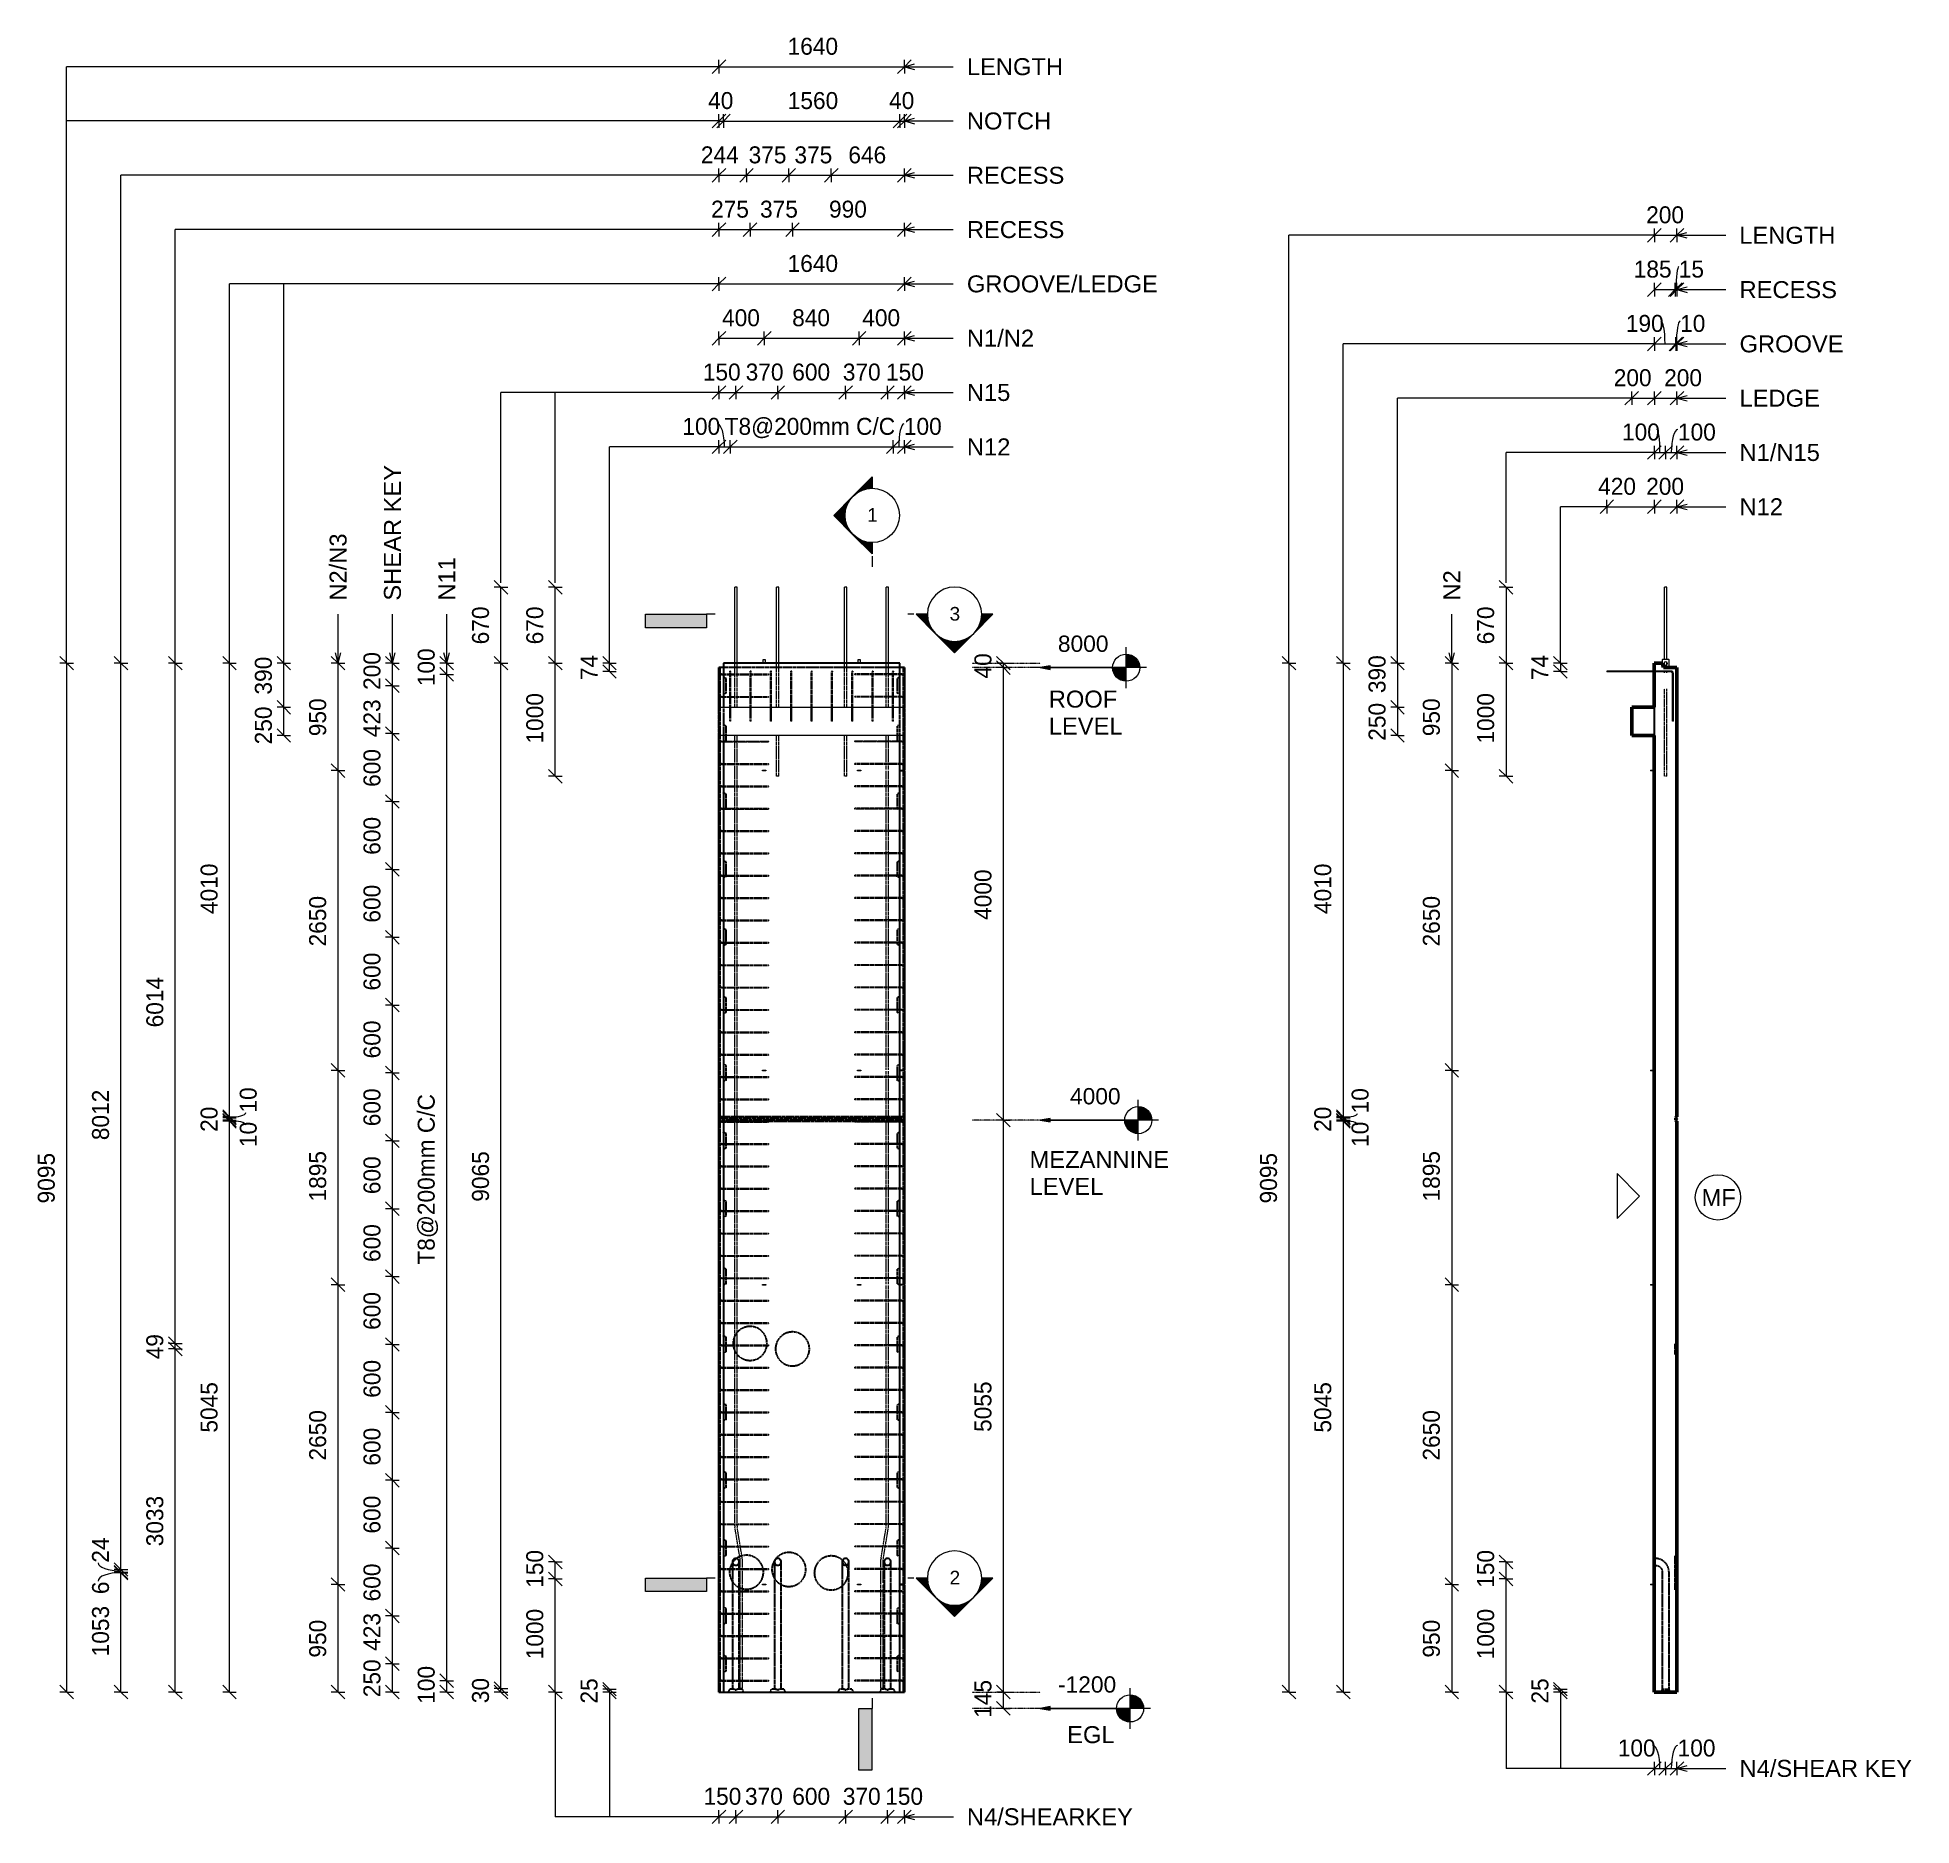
# Model space of a CAD drawing. Header units: millimetres. Extents: x -11071 to 5500, y -2575 to 13230.
import ezdxf

# ---------------------------------------------------------------- set-up
doc = ezdxf.new("R2010")
doc.units = ezdxf.units.MM
doc.linetypes.add('Dash', pattern=[6.36, 3.18, -3.18])
doc.linetypes.add('Overhead', pattern=[3.97, 2.38, -1.59])
for name, color, linetype, lineweight in [('A-ANNO-DIMS', 211, 'Continuous', 9), ('A-ANNO-DIMS-60', 211, 'Continuous', 9), ('A-DETL-MBND', 5, 'Continuous', 18), ('A-DETL-THIN', 151, 'Continuous', 18), ('A-FLOR-OVHD', 1, 'Overhead', 18), ('A-GENM', 13, 'Continuous', 18), ('A-WALL', 113, 'Continuous', 25), ('A-WALL-HDLN', 110, 'Dash', 25), ('G-ANNO-DIMS', 111, 'Continuous', 9), ('G-ANNO-SYMB', 111, 'Continuous', 9), ('G-ANNO-TEXT', 231, 'Continuous', 9), ('S-BEAM', 12, 'Continuous', 18), ('S-RBAR', 171, 'Continuous', 18)]:
    doc.layers.add(name, color=color, linetype=linetype, lineweight=lineweight)
doc.styles.add('Arial', font='arial.ttf', dxfattribs={"height": 120})
doc.styles.add('Arial_1', font='arial.ttf', dxfattribs={"height": 150})
doc.styles.add('Arial_2', font='arial.ttf', dxfattribs={"height": 144})
doc.styles.add('Nirmala UI Semilight', font='NirmalaS.ttf', dxfattribs={"height": 150})
doc.dimstyles.new('Arrow_Filled_-_2_5_NI_UI', dxfattribs={"dimscale": 304.8, "dimtxt": 157.104592, "dimasz": 0.393701, "dimexe": 0.19685, "dimexo": 0.0625, "dimgap": 0.19685, "dimtad": 1, "dimdec": 4, "dimzin": 0, "dimdsep": 46, "dimtxsty": 'Nirmala UI Semilight', "dimblk1": 'OBLIQUE', "dimblk2": 'OBLIQUE', "dimsah": 1, "dimcen": 0.09, "dimazin": 0, "dimtfac": 1, "dimtdec": 4, "dimtix": 1, "dimtmove": 2, "dimatfit": 3, "dimfxl": 0.19685, "dimfxlon": 1, "dimtvp": 1, "dimtolj": 1, "dimtzin": 0, "dimarcsym": 2})
doc.dimstyles.new('Arrow_Filled_-_2_5_NI_UI_1', dxfattribs={"dimscale": 304.8, "dimtxt": 157.104592, "dimasz": 0.393701, "dimexe": 0.19685, "dimexo": 0.0625, "dimgap": 0.19685, "dimtad": 1, "dimdec": 4, "dimzin": 0, "dimdsep": 46, "dimtxsty": 'Nirmala UI Semilight', "dimblk1": 'OBLIQUE', "dimblk2": 'OBLIQUE', "dimsah": 1, "dimcen": 0.09, "dimazin": 0, "dimtfac": 1, "dimtdec": 4, "dimtix": 1, "dimtmove": 0, "dimatfit": 3, "dimfxl": 0.19685, "dimfxlon": 1, "dimtvp": 1, "dimtolj": 1, "dimtzin": 0, "dimarcsym": 2})
doc.dimstyles.new('Arrow_Filled_-_2_5_NI_UI_2', dxfattribs={"dimscale": 304.8, "dimtxt": 157.104592, "dimasz": 0.393701, "dimexe": 0.19685, "dimexo": 0.0625, "dimgap": 0.19685, "dimtad": 1, "dimdec": 4, "dimzin": 0, "dimdsep": 46, "dimtxsty": 'Nirmala UI Semilight', "dimblk1": 'OBLIQUE', "dimblk2": 'OBLIQUE', "dimsah": 1, "dimcen": 0.09, "dimazin": 0, "dimtfac": 1, "dimtdec": 4, "dimtix": 1, "dimtmove": 1, "dimatfit": 3, "dimfxl": 0.19685, "dimfxlon": 1, "dimtvp": 1, "dimtolj": 1, "dimtzin": 0, "dimarcsym": 2})

msp = doc.modelspace()

# ---------------------------------------------------------------- texts
at = {"layer": 'G-ANNO-SYMB', "char_height": 120, "width": 115.443, "attachment_point": 1, "style": 'Arial'}
for s, insert in [('1', (-3734.54714, 9070.22884)), ('3', (-3005.83978, 8196.32484)), ('2', (-3005.83978, -323.67516))]:
    msp.add_mtext(s, dxfattribs=dict(at, insert=insert))
at = {"layer": 'G-ANNO-TEXT', "color": 7, "char_height": 150, "attachment_point": 1, "style": 'Arial_1'}
for s, insert, width in [('LENGTH', (-2852.76277, 13047.49221), 1029.36675), ('NOTCH', (-2852.76277, 12567.49221), 904.3035), ('RECESS', (-2852.76277, 12087.49221), 1038.987), ('RECESS', (-2852.76277, 11607.49221), 1038.987), ('LENGTH', (3977.43529, 11557.24602), 1029.36675), ('GROOVE/LEDGE', (-2852.76277, 11127.51225), 2039.493), ('RECESS', (3979.37567, 11076.75131), 1038.987), ('N1/N2', (-2852.76277, 10647.51225), 716.708625), ('GROOVE', (3979.37567, 10597.11458), 1111.138875), ('N15', (-2852.76277, 10167.51225), 461.772), ('LEDGE', (3979.37567, 10117.11458), 856.20225), ('N12', (-2852.76277, 9686.57066), 461.772), ('N1/N15', (3979.37567, 9637.11458), 856.20225), ('N12', (3979.37567, 9157.11458), 461.772), ('ROOF', (-2128.76288, 7457.12621), 731.139), ('LEVEL', (-2128.76288, 7219.00121), 784.050375), ('MEZANNINE', (-2298.56877, 3387.42237), 1486.328625), ('LEVEL', (-2298.56877, 3149.29737), 784.050375), ('MF', (3643.59633, 3050.00714), 360.759375), ('EGL', (-1966.22078, -1696.91411), 505.063125), ('N4/SHEAR KEY', (3979.37567, -1995.0513), 1842.277875), ('N4/SHEARKEY', (-2852.6483, -2422.94383), 1770.126)]:
    msp.add_mtext(s, dxfattribs=dict(at, insert=insert, width=width))
at = {"layer": 'G-ANNO-TEXT', "color": 7, "char_height": 150, "attachment_point": 1, "rotation": 90, "style": 'Arial_1'}
for s, insert, width in [('SHEAR KEY', (-8007.64089, 8252.49923), 1447.847625), ('N2/N3', (-8487.99153, 8252.49923), 716.708625), ('N11', (-7527.64089, 8252.49923), 461.772), ('N2', (1360.1899, 8253.34703), 322.278375)]:
    msp.add_mtext(s, dxfattribs=dict(at, insert=insert, width=width))

# ---------------------------------------------------------------- blocks, each defined once
blk = doc.blocks.new('RR spread anchor face based - RR-SA-7_5-260-1726841-Elevation Front')
at = {"layer": 'A-GENM'}
for p, q in [((-4653, 7728), (-4653, 7733)), ((-4653, 7733), (-4637, 7733)), ((-4653, 7700), (-4653, 7728)), ((-4637, 7728), (-4653, 7728)), ((-4637, 7733), (-4637, 7728)), ((-4637, 7728), (-4637, 7700))]:
    blk.add_line(p, q, dxfattribs=at)
blk = doc.blocks.new('RR spread anchor face based - RR-SA-2_5-200-1726821-Elevation Front')
at = {"layer": 'A-GENM'}
for p, q in [((-3445, 6755), (-3410, 6755)), ((-3410, 6745), (-3445, 6745)), ((-3410, 6755), (-3405, 6755)), ((-3410, 6745), (-3410, 6755)), ((-3405, 6745), (-3410, 6745)), ((-3405, 6755), (-3405, 6745))]:
    blk.add_line(p, q, dxfattribs=at)
blk = doc.blocks.new('RR spread anchor face based - RR-SA-1_4-160-1726851-Elevation Front')
at = {"layer": 'A-GENM'}
for p, q in [((-4660, 6753), (-4658, 6753)), ((-4660, 6747), (-4660, 6753)), ((-4658, 6747), (-4660, 6747)), ((-4658, 6753), (-4633, 6753)), ((-4658, 6753), (-4658, 6747)), ((-4633, 6747), (-4658, 6747)), ((-4633, 6753), (-4630, 6753)), ((-4633, 6753), (-4633, 6747)), ((-4630, 6747), (-4633, 6747)), ((-4630, 6753), (-4630, 6747))]:
    blk.add_line(p, q, dxfattribs=at)
blk = doc.blocks.new('RR spread anchor face based - RR-SA-7_5-260-1726841-Elevation Right')
at = {"layer": 'A-GENM'}
for p, q in [((12986, 7733), (12984, 7728)), ((12984, 7728), (12984, 7700)), ((13041, 7733), (12986, 7733)), ((13001, 7695), (13001, 7699)), ((13027, 7699), (13027, 7695)), ((13044, 7728), (13041, 7733)), ((13044, 7660), (13044, 7728))]:
    blk.add_line(p, q, dxfattribs=at)
for centre, start, end in [((13014, 7699), 0, 180), ((13014, 7695), 180, 0)]:
    blk.add_arc(centre, 13, start, end, dxfattribs=at)
blk = doc.blocks.new('RR spread anchor face based - RR-SA-1_4-160-1726851-Elevation Right')
at = {"layer": 'A-GENM'}
for p, q in [((12879, 6753), (12884, 6753)), ((12879, 6753), (12879, 6747)), ((12884, 6747), (12879, 6747)), ((12884, 6753), (12914, 6753)), ((12884, 6753), (12884, 6747)), ((12914, 6747), (12884, 6747))]:
    blk.add_line(p, q, dxfattribs=at)
blk = doc.blocks.new('Detail View - M_Section Tail - Filled Horizontal-14034-Elevation Front')
at = {"layer": 'G-ANNO-SYMB'}
blk.add_hatch(color=256, dxfattribs=at).paths.add_polyline_path([(-5155, -508), (-5155, -388), (-5695, -388), (-5695, -508)])
for p, q in [((-5695, -508), (-5695, -388)), ((-5695, -388), (-5155, -388)), ((-5155, -388), (-5155, -508)), ((-5155, -508), (-5695, -508))]:
    blk.add_line(p, q, dxfattribs=at)
blk = doc.blocks.new('Detail View - M_Section Head - Filled SHOP DWG-1002450-Elevation Front')
at = {"layer": 'G-ANNO-SYMB'}
h = blk.add_hatch(color=256, dxfattribs=at)
edge = h.paths.add_edge_path()
edge.add_line((-3301, -388), (-3202, -388))
edge.add_arc((-2962, -388), 240, 180, 225)
edge.add_line((-3132, -558), (-3301, -388))
h = blk.add_hatch(color=256, dxfattribs=at)
edge = h.paths.add_edge_path()
edge.add_line((-2622, -388), (-2792, -558))
edge.add_arc((-2962, -388), 240, 315, 360)
edge.add_line((-2722, -388), (-2622, -388))
h = blk.add_hatch(color=256, dxfattribs=at)
edge = h.paths.add_edge_path()
edge.add_line((-2962, -728), (-3132, -558))
edge.add_arc((-2962, -388), 240, 225, 270)
edge.add_line((-2962, -628), (-2962, -728))
h = blk.add_hatch(color=256, dxfattribs=at)
edge = h.paths.add_edge_path()
edge.add_line((-2962, -728), (-2962, -628))
edge.add_arc((-2962, -388), 240, 270, 315)
edge.add_line((-2792, -558), (-2962, -728))
for p, q in [((-2962, -728), (-3301, -388)), ((-3202, -388), (-3301, -388)), ((-3301, -388), (-3132, -558)), ((-3202, -388), (-3301, -388)), ((-2962, -728), (-2622, -388)), ((-2792, -558), (-2622, -388)), ((-2722, -388), (-2622, -388)), ((-2622, -388), (-2722, -388)), ((-3132, -558), (-2962, -728)), ((-2962, -728), (-2792, -558)), ((-2962, -628), (-2962, -728)), ((-2962, -728), (-2962, -628))]:
    blk.add_line(p, q, dxfattribs=at)
for start, end in [(360, 180), (180, 360), (180, 225), (315, 0), (225, 270), (270, 315)]:
    blk.add_arc((-2962, -388), 240, start, end, dxfattribs=at)
blk = doc.blocks.new('DIMBLOCK1-Elevation Front')
at = {"layer": 'A-ANNO-DIMS-60'}
for p, q in [((-5045, -2498), (-4985, -2438)), ((-5045, -2498), (-5045, -2438)), ((-4895, -2498), (-4835, -2438)), ((-4895, -2498), (-4895, -2438)), ((-5045, -2498), (-5105, -2558)), ((-5045, -2498), (-4895, -2498)), ((-5045, -2498), (-5045, -2558)), ((-4895, -2498), (-4955, -2558)), ((-4895, -2498), (-4895, -2558))]:
    blk.add_line(p, q, dxfattribs=at)
at = {"layer": 'A-ANNO-DIMS-60', "color": 0, "insert": (-5182, -2242), "char_height": 150, "width": 370.2, "attachment_point": 1, "line_spacing_factor": 1.142579, "style": 'Nirmala UI Semilight'}
blk.add_mtext('150', dxfattribs=at)
blk = doc.blocks.new('_Oblique')
at = {"color": 0, "linetype": 'ByBlock', "lineweight": -2}
blk.add_line((-0.5, -0.5), (0.5, 0.5), dxfattribs=at)
blk = doc.blocks.new('DIMBLOCK2-Elevation Front')
at = {"layer": 'A-ANNO-DIMS-60'}
for p, q in [((-4895, -2498), (-4835, -2438)), ((-4895, -2498), (-4895, -2438)), ((-4525, -2498), (-4465, -2438)), ((-4525, -2498), (-4525, -2438)), ((-4895, -2498), (-4955, -2558)), ((-4895, -2498), (-4525, -2498)), ((-4895, -2498), (-4895, -2558)), ((-4525, -2498), (-4585, -2558)), ((-4525, -2498), (-4525, -2558))]:
    blk.add_line(p, q, dxfattribs=at)
at = {"layer": 'A-ANNO-DIMS-60', "color": 0, "insert": (-4815, -2242), "char_height": 150, "width": 404.47, "attachment_point": 1, "line_spacing_factor": 1.142579, "style": 'Nirmala UI Semilight'}
blk.add_mtext('370', dxfattribs=at)
blk = doc.blocks.new('DIMBLOCK3-Elevation Front')
at = {"layer": 'A-ANNO-DIMS-60'}
for p, q in [((-4525, -2498), (-4465, -2438)), ((-4525, -2498), (-4525, -2438)), ((-3925, -2498), (-3865, -2438)), ((-3925, -2498), (-3925, -2438)), ((-4525, -2498), (-4585, -2558)), ((-4525, -2498), (-3925, -2498)), ((-4525, -2498), (-4525, -2558)), ((-3925, -2498), (-3985, -2558)), ((-3925, -2498), (-3925, -2558))]:
    blk.add_line(p, q, dxfattribs=at)
at = {"layer": 'A-ANNO-DIMS-60', "color": 0, "insert": (-4397, -2242), "char_height": 150, "width": 411.33, "attachment_point": 1, "line_spacing_factor": 1.142579, "style": 'Nirmala UI Semilight'}
blk.add_mtext('600', dxfattribs=at)
blk = doc.blocks.new('DIMBLOCK4-Elevation Front')
at = {"layer": 'A-ANNO-DIMS-60'}
for p, q in [((-3925, -2498), (-3865, -2438)), ((-3925, -2498), (-3925, -2438)), ((-3555, -2498), (-3495, -2438)), ((-3555, -2498), (-3555, -2438)), ((-3925, -2498), (-3985, -2558)), ((-3925, -2498), (-3555, -2498)), ((-3925, -2498), (-3925, -2558)), ((-3555, -2498), (-3615, -2558)), ((-3555, -2498), (-3555, -2558))]:
    blk.add_line(p, q, dxfattribs=at)
at = {"layer": 'A-ANNO-DIMS-60', "color": 0, "insert": (-3950, -2242), "char_height": 150, "width": 404.47, "attachment_point": 1, "line_spacing_factor": 1.142579, "style": 'Nirmala UI Semilight'}
blk.add_mtext('370', dxfattribs=at)
blk = doc.blocks.new('DIMBLOCK5-Elevation Front')
at = {"layer": 'A-ANNO-DIMS-60'}
for p, q in [((-3555, -2498), (-3495, -2438)), ((-3555, -2498), (-3555, -2438)), ((-3405, -2498), (-3345, -2438)), ((-3405, -2498), (-3405, -2438)), ((-3555, -2498), (-3615, -2558)), ((-3555, -2498), (-3405, -2498)), ((-3555, -2498), (-3555, -2558)), ((-3405, -2498), (-3465, -2558)), ((-3405, -2498), (-3405, -2558))]:
    blk.add_line(p, q, dxfattribs=at)
at = {"layer": 'A-ANNO-DIMS-60', "color": 0, "insert": (-3575, -2242), "char_height": 150, "width": 370.2, "attachment_point": 1, "line_spacing_factor": 1.142579, "style": 'Nirmala UI Semilight'}
blk.add_mtext('150', dxfattribs=at)
blk = doc.blocks.new('DIMBLOCK6-Elevation Front')
at = {"layer": 'A-ANNO-DIMS-60'}
for p, q in [((-6493, -395), (-6553, -335)), ((-6493, -395), (-6553, -395)), ((-6493, -1395), (-6493, -395)), ((-6493, -395), (-6433, -455)), ((-6493, -395), (-6433, -395)), ((-6493, -1395), (-6553, -1335)), ((-6493, -1395), (-6553, -1395)), ((-6493, -1395), (-6433, -1455)), ((-6493, -1395), (-6433, -1395))]:
    blk.add_line(p, q, dxfattribs=at)
at = {"layer": 'A-ANNO-DIMS-60', "color": 0, "insert": (-6749, -1106), "char_height": 150, "width": 507.31, "attachment_point": 1, "rotation": 90, "line_spacing_factor": 1.142579, "style": 'Nirmala UI Semilight'}
blk.add_mtext('1000', dxfattribs=at)
blk = doc.blocks.new('DIMBLOCK7-Elevation Front')
at = {"layer": 'A-ANNO-DIMS-60'}
for p, q in [((-6493, -245), (-6553, -185)), ((-6493, -245), (-6553, -245)), ((-6493, -395), (-6493, -245)), ((-6493, -245), (-6433, -305)), ((-6493, -245), (-6433, -245)), ((-6493, -395), (-6553, -335)), ((-6493, -395), (-6553, -395)), ((-6493, -395), (-6433, -455)), ((-6493, -395), (-6433, -395))]:
    blk.add_line(p, q, dxfattribs=at)
at = {"layer": 'A-ANNO-DIMS-60', "color": 0, "insert": (-6749, -474), "char_height": 150, "width": 370.2, "attachment_point": 1, "rotation": 90, "line_spacing_factor": 1.142579, "style": 'Nirmala UI Semilight'}
blk.add_mtext('150', dxfattribs=at)
blk = doc.blocks.new('DIMBLOCK8-Elevation Front')
at = {"layer": 'A-ANNO-DIMS-60'}
for p, q in [((-6013, -1370), (-6073, -1310)), ((-6013, -1395), (-6073, -1335)), ((-6013, -1370), (-6073, -1370)), ((-6013, -1395), (-6073, -1395)), ((-6013, -1395), (-6013, -1370)), ((-6013, -1370), (-5953, -1430)), ((-6013, -1370), (-5953, -1370)), ((-6013, -1395), (-5953, -1455)), ((-6013, -1395), (-5953, -1395))]:
    blk.add_line(p, q, dxfattribs=at)
at = {"layer": 'A-ANNO-DIMS-60', "color": 0, "insert": (-6269, -1497), "char_height": 150, "width": 274.22, "attachment_point": 1, "rotation": 90, "line_spacing_factor": 1.142579, "style": 'Nirmala UI Semilight'}
blk.add_mtext('25', dxfattribs=at)
blk = doc.blocks.new('DIMBLOCK9-Elevation Front')
at = {"layer": 'A-ANNO-DIMS-60'}
for p, q in [((-5045, 9612), (-5105, 9552)), ((-5045, 9612), (-4985, 9672)), ((-5045, 9612), (-5045, 9672)), ((-5045, 9612), (-4945, 9612)), ((-5045, 9612), (-5045, 9552)), ((-4945, 9612), (-5005, 9552)), ((-4945, 9612), (-4885, 9672)), ((-4945, 9612), (-4945, 9672)), ((-4945, 9612), (-4945, 9552))]:
    blk.add_line(p, q, dxfattribs=at)
blk.add_ellipse((-5061, 9612), major_axis=(0, 203), ratio=0.322442, start_param=4.712389, end_param=6.283185, dxfattribs=at)
at = {"layer": 'A-ANNO-DIMS-60', "color": 0, "insert": (-5369, 9868), "char_height": 150, "width": 370.2, "attachment_point": 1, "line_spacing_factor": 1.142579, "style": 'Nirmala UI Semilight'}
blk.add_mtext('100', dxfattribs=at)
blk = doc.blocks.new('DIMBLOCK10-Elevation Front')
at = {"layer": 'A-ANNO-DIMS-60'}
for p, q in [((-4945, 9612), (-5005, 9552)), ((-4945, 9612), (-4885, 9672)), ((-4945, 9612), (-4945, 9672)), ((-4945, 9612), (-3505, 9612)), ((-4945, 9612), (-4945, 9552)), ((-3505, 9612), (-3565, 9552)), ((-3505, 9612), (-3445, 9672)), ((-3505, 9612), (-3505, 9672)), ((-3505, 9612), (-3505, 9552))]:
    blk.add_line(p, q, dxfattribs=at)
at = {"layer": 'A-ANNO-DIMS-60', "color": 0, "insert": (-4995, 9868), "char_height": 150, "width": 1847.55, "attachment_point": 1, "line_spacing_factor": 1.142579, "style": 'Nirmala UI Semilight'}
blk.add_mtext('T8@200mm C/C', dxfattribs=at)
blk = doc.blocks.new('DIMBLOCK11-Elevation Front')
at = {"layer": 'A-ANNO-DIMS-60'}
for p, q in [((-3505, 9612), (-3565, 9552)), ((-3505, 9612), (-3445, 9672)), ((-3505, 9612), (-3505, 9672)), ((-3505, 9612), (-3405, 9612)), ((-3505, 9612), (-3505, 9552)), ((-3405, 9612), (-3465, 9552)), ((-3405, 9612), (-3345, 9672)), ((-3405, 9612), (-3405, 9672)), ((-3405, 9612), (-3405, 9552))]:
    blk.add_line(p, q, dxfattribs=at)
blk.add_ellipse((-3410, 9612), major_axis=(0, 203), ratio=0.222107, start_param=0, end_param=1.570796, dxfattribs=at)
at = {"layer": 'A-ANNO-DIMS-60', "color": 0, "insert": (-3410, 9868), "char_height": 150, "width": 370.2, "attachment_point": 1, "line_spacing_factor": 1.142579, "style": 'Nirmala UI Semilight'}
blk.add_mtext('100', dxfattribs=at)
blk = doc.blocks.new('DIMBLOCK12-Elevation Front')
at = {"layer": 'A-ANNO-DIMS-60'}
for p, q in [((-5045, 10092), (-4985, 10152)), ((-5045, 10092), (-5045, 10152)), ((-4895, 10092), (-4835, 10152)), ((-4895, 10092), (-4895, 10152)), ((-5045, 10092), (-5105, 10032)), ((-5045, 10092), (-4895, 10092)), ((-5045, 10092), (-5045, 10032)), ((-4895, 10092), (-4955, 10032)), ((-4895, 10092), (-4895, 10032))]:
    blk.add_line(p, q, dxfattribs=at)
at = {"layer": 'A-ANNO-DIMS-60', "color": 0, "insert": (-5188, 10348), "char_height": 150, "width": 370.2, "attachment_point": 1, "line_spacing_factor": 1.142579, "style": 'Nirmala UI Semilight'}
blk.add_mtext('150', dxfattribs=at)
blk = doc.blocks.new('DIMBLOCK13-Elevation Front')
at = {"layer": 'A-ANNO-DIMS-60'}
for p, q in [((-4895, 10092), (-4835, 10152)), ((-4895, 10092), (-4895, 10152)), ((-4525, 10092), (-4465, 10152)), ((-4525, 10092), (-4525, 10152)), ((-4895, 10092), (-4955, 10032)), ((-4895, 10092), (-4525, 10092)), ((-4895, 10092), (-4895, 10032)), ((-4525, 10092), (-4585, 10032)), ((-4525, 10092), (-4525, 10032))]:
    blk.add_line(p, q, dxfattribs=at)
at = {"layer": 'A-ANNO-DIMS-60', "color": 0, "insert": (-4809, 10348), "char_height": 150, "width": 404.47, "attachment_point": 1, "line_spacing_factor": 1.142579, "style": 'Nirmala UI Semilight'}
blk.add_mtext('370', dxfattribs=at)
blk = doc.blocks.new('DIMBLOCK14-Elevation Front')
at = {"layer": 'A-ANNO-DIMS-60'}
for p, q in [((-4525, 10092), (-4465, 10152)), ((-4525, 10092), (-4525, 10152)), ((-3925, 10092), (-3865, 10152)), ((-3925, 10092), (-3925, 10152)), ((-4525, 10092), (-4585, 10032)), ((-4525, 10092), (-3925, 10092)), ((-4525, 10092), (-4525, 10032)), ((-3925, 10092), (-3985, 10032)), ((-3925, 10092), (-3925, 10032))]:
    blk.add_line(p, q, dxfattribs=at)
at = {"layer": 'A-ANNO-DIMS-60', "color": 0, "insert": (-4397, 10348), "char_height": 150, "width": 411.33, "attachment_point": 1, "line_spacing_factor": 1.142579, "style": 'Nirmala UI Semilight'}
blk.add_mtext('600', dxfattribs=at)
blk = doc.blocks.new('DIMBLOCK15-Elevation Front')
at = {"layer": 'A-ANNO-DIMS-60'}
for p, q in [((-3925, 10092), (-3865, 10152)), ((-3925, 10092), (-3925, 10152)), ((-3555, 10092), (-3495, 10152)), ((-3555, 10092), (-3555, 10152)), ((-3925, 10092), (-3985, 10032)), ((-3925, 10092), (-3555, 10092)), ((-3925, 10092), (-3925, 10032)), ((-3555, 10092), (-3615, 10032)), ((-3555, 10092), (-3555, 10032))]:
    blk.add_line(p, q, dxfattribs=at)
at = {"layer": 'A-ANNO-DIMS-60', "color": 0, "insert": (-3950, 10348), "char_height": 150, "width": 404.47, "attachment_point": 1, "line_spacing_factor": 1.142579, "style": 'Nirmala UI Semilight'}
blk.add_mtext('370', dxfattribs=at)
blk = doc.blocks.new('DIMBLOCK16-Elevation Front')
at = {"layer": 'A-ANNO-DIMS-60'}
for p, q in [((-3555, 10092), (-3495, 10152)), ((-3555, 10092), (-3555, 10152)), ((-3405, 10092), (-3345, 10152)), ((-3405, 10092), (-3405, 10152)), ((-3555, 10092), (-3615, 10032)), ((-3555, 10092), (-3405, 10092)), ((-3555, 10092), (-3555, 10032)), ((-3405, 10092), (-3465, 10032)), ((-3405, 10092), (-3405, 10032))]:
    blk.add_line(p, q, dxfattribs=at)
at = {"layer": 'A-ANNO-DIMS-60', "color": 0, "insert": (-3568, 10348), "char_height": 150, "width": 370.2, "attachment_point": 1, "line_spacing_factor": 1.142579, "style": 'Nirmala UI Semilight'}
blk.add_mtext('150', dxfattribs=at)
blk = doc.blocks.new('DIMBLOCK17-Elevation Front')
at = {"layer": 'A-ANNO-DIMS-60'}
for p, q in [((-5045, 10572), (-4985, 10632)), ((-5045, 10572), (-5045, 10632)), ((-4645, 10572), (-4585, 10632)), ((-4645, 10572), (-4645, 10632)), ((-5045, 10572), (-5105, 10512)), ((-5045, 10572), (-4645, 10572)), ((-5045, 10572), (-5045, 10512)), ((-4645, 10572), (-4705, 10512)), ((-4645, 10572), (-4645, 10512))]:
    blk.add_line(p, q, dxfattribs=at)
at = {"layer": 'A-ANNO-DIMS-60', "color": 0, "insert": (-5018, 10828), "char_height": 150, "width": 414.76, "attachment_point": 1, "line_spacing_factor": 1.142579, "style": 'Nirmala UI Semilight'}
blk.add_mtext('400', dxfattribs=at)
blk = doc.blocks.new('DIMBLOCK18-Elevation Front')
at = {"layer": 'A-ANNO-DIMS-60'}
for p, q in [((-4645, 10572), (-4585, 10632)), ((-4645, 10572), (-4645, 10632)), ((-3805, 10572), (-3745, 10632)), ((-3805, 10572), (-3805, 10632)), ((-4645, 10572), (-4705, 10512)), ((-4645, 10572), (-3805, 10572)), ((-4645, 10572), (-4645, 10512)), ((-3805, 10572), (-3865, 10512)), ((-3805, 10572), (-3805, 10512))]:
    blk.add_line(p, q, dxfattribs=at)
at = {"layer": 'A-ANNO-DIMS-60', "color": 0, "insert": (-4398, 10828), "char_height": 150, "width": 414.76, "attachment_point": 1, "line_spacing_factor": 1.142579, "style": 'Nirmala UI Semilight'}
blk.add_mtext('840', dxfattribs=at)
blk = doc.blocks.new('DIMBLOCK19-Elevation Front')
at = {"layer": 'A-ANNO-DIMS-60'}
for p, q in [((-3805, 10572), (-3745, 10632)), ((-3805, 10572), (-3805, 10632)), ((-3405, 10572), (-3345, 10632)), ((-3405, 10572), (-3405, 10632)), ((-3805, 10572), (-3865, 10512)), ((-3805, 10572), (-3405, 10572)), ((-3805, 10572), (-3805, 10512)), ((-3405, 10572), (-3465, 10512)), ((-3405, 10572), (-3405, 10512))]:
    blk.add_line(p, q, dxfattribs=at)
at = {"layer": 'A-ANNO-DIMS-60', "color": 0, "insert": (-3778, 10828), "char_height": 150, "width": 414.76, "attachment_point": 1, "line_spacing_factor": 1.142579, "style": 'Nirmala UI Semilight'}
blk.add_mtext('400', dxfattribs=at)
blk = doc.blocks.new('DIMBLOCK20-Elevation Front')
at = {"layer": 'A-ANNO-DIMS-60'}
for p, q in [((-5045, 11052), (-4985, 11112)), ((-5045, 11052), (-5045, 11112)), ((-3405, 11052), (-3345, 11112)), ((-3405, 11052), (-3405, 11112)), ((-5045, 11052), (-5105, 10992)), ((-5045, 11052), (-3405, 11052)), ((-5045, 11052), (-5045, 10992)), ((-3405, 11052), (-3465, 10992)), ((-3405, 11052), (-3405, 10992))]:
    blk.add_line(p, q, dxfattribs=at)
at = {"layer": 'A-ANNO-DIMS-60', "color": 0, "insert": (-4438, 11308), "char_height": 150, "width": 510.73, "attachment_point": 1, "line_spacing_factor": 1.142579, "style": 'Nirmala UI Semilight'}
blk.add_mtext('1640', dxfattribs=at)
blk = doc.blocks.new('DIMBLOCK21-Elevation Front')
at = {"layer": 'A-ANNO-DIMS-60'}
for p, q in [((-5045, 11532), (-5105, 11472)), ((-5045, 11532), (-4985, 11592)), ((-5045, 11532), (-5045, 11592)), ((-5045, 11532), (-4770, 11532)), ((-5045, 11532), (-5045, 11472)), ((-4770, 11532), (-4830, 11472)), ((-4770, 11532), (-4710, 11592)), ((-4770, 11532), (-4770, 11592)), ((-4770, 11532), (-4770, 11472))]:
    blk.add_line(p, q, dxfattribs=at)
at = {"layer": 'A-ANNO-DIMS-60', "color": 0, "insert": (-5115, 11788), "char_height": 150, "width": 404.47, "attachment_point": 1, "line_spacing_factor": 1.142579, "style": 'Nirmala UI Semilight'}
blk.add_mtext('275', dxfattribs=at)
blk = doc.blocks.new('DIMBLOCK22-Elevation Front')
at = {"layer": 'A-ANNO-DIMS-60'}
for p, q in [((-4770, 11532), (-4830, 11472)), ((-4770, 11532), (-4710, 11592)), ((-4770, 11532), (-4770, 11592)), ((-4770, 11532), (-4395, 11532)), ((-4770, 11532), (-4770, 11472)), ((-4395, 11532), (-4455, 11472)), ((-4395, 11532), (-4335, 11592)), ((-4395, 11532), (-4395, 11592)), ((-4395, 11532), (-4395, 11472))]:
    blk.add_line(p, q, dxfattribs=at)
at = {"layer": 'A-ANNO-DIMS-60', "color": 0, "insert": (-4682, 11788), "char_height": 150, "width": 404.47, "attachment_point": 1, "line_spacing_factor": 1.142579, "style": 'Nirmala UI Semilight'}
blk.add_mtext('375', dxfattribs=at)
blk = doc.blocks.new('DIMBLOCK23-Elevation Front')
at = {"layer": 'A-ANNO-DIMS-60'}
for p, q in [((-4395, 11532), (-4455, 11472)), ((-4395, 11532), (-4335, 11592)), ((-4395, 11532), (-4395, 11592)), ((-4395, 11532), (-3405, 11532)), ((-4395, 11532), (-4395, 11472)), ((-3405, 11532), (-3465, 11472)), ((-3405, 11532), (-3345, 11592)), ((-3405, 11532), (-3405, 11592)), ((-3405, 11532), (-3405, 11472))]:
    blk.add_line(p, q, dxfattribs=at)
at = {"layer": 'A-ANNO-DIMS-60', "color": 0, "insert": (-4072, 11788), "char_height": 150, "width": 411.33, "attachment_point": 1, "line_spacing_factor": 1.142579, "style": 'Nirmala UI Semilight'}
blk.add_mtext('990', dxfattribs=at)
blk = doc.blocks.new('DIMBLOCK24-Elevation Front')
at = {"layer": 'A-ANNO-DIMS-60'}
for p, q in [((-5045, 12492), (-5105, 12432)), ((-5005, 12492), (-5065, 12432)), ((-5045, 12492), (-4985, 12552)), ((-5045, 12492), (-5045, 12552)), ((-5045, 12492), (-5005, 12492)), ((-5045, 12492), (-5045, 12432)), ((-5005, 12492), (-4945, 12552)), ((-5005, 12492), (-5005, 12552)), ((-5005, 12492), (-5005, 12432))]:
    blk.add_line(p, q, dxfattribs=at)
at = {"layer": 'A-ANNO-DIMS-60', "color": 0, "insert": (-5141, 12748), "char_height": 150, "width": 277.65, "attachment_point": 1, "line_spacing_factor": 1.142579, "style": 'Nirmala UI Semilight'}
blk.add_mtext('40', dxfattribs=at)
blk = doc.blocks.new('DIMBLOCK25-Elevation Front')
at = {"layer": 'A-ANNO-DIMS-60'}
for p, q in [((-5005, 12492), (-5065, 12432)), ((-5005, 12492), (-4945, 12552)), ((-5005, 12492), (-5005, 12552)), ((-5005, 12492), (-3445, 12492)), ((-5005, 12492), (-5005, 12432)), ((-3445, 12492), (-3505, 12432)), ((-3445, 12492), (-3385, 12552)), ((-3445, 12492), (-3445, 12552)), ((-3445, 12492), (-3445, 12432))]:
    blk.add_line(p, q, dxfattribs=at)
at = {"layer": 'A-ANNO-DIMS-60', "color": 0, "insert": (-4437, 12748), "char_height": 150, "width": 507.31, "attachment_point": 1, "line_spacing_factor": 1.142579, "style": 'Nirmala UI Semilight'}
blk.add_mtext('1560', dxfattribs=at)
blk = doc.blocks.new('DIMBLOCK26-Elevation Front')
at = {"layer": 'A-ANNO-DIMS-60'}
for p, q in [((-3445, 12492), (-3505, 12432)), ((-3405, 12492), (-3465, 12432)), ((-3445, 12492), (-3385, 12552)), ((-3445, 12492), (-3445, 12552)), ((-3445, 12492), (-3405, 12492)), ((-3445, 12492), (-3445, 12432)), ((-3405, 12492), (-3345, 12552)), ((-3405, 12492), (-3405, 12552)), ((-3405, 12492), (-3405, 12432))]:
    blk.add_line(p, q, dxfattribs=at)
at = {"layer": 'A-ANNO-DIMS-60', "color": 0, "insert": (-3541, 12748), "char_height": 150, "width": 277.65, "attachment_point": 1, "line_spacing_factor": 1.142579, "style": 'Nirmala UI Semilight'}
blk.add_mtext('40', dxfattribs=at)
blk = doc.blocks.new('DIMBLOCK27-Elevation Front')
at = {"layer": 'A-ANNO-DIMS-60'}
for p, q in [((-5045, 12972), (-5105, 12912)), ((-5045, 12972), (-4985, 13032)), ((-5045, 12972), (-5045, 13032)), ((-5045, 12972), (-3405, 12972)), ((-5045, 12972), (-5045, 12912)), ((-3405, 12972), (-3465, 12912)), ((-3405, 12972), (-3345, 13032)), ((-3405, 12972), (-3405, 13032)), ((-3405, 12972), (-3405, 12912))]:
    blk.add_line(p, q, dxfattribs=at)
at = {"layer": 'A-ANNO-DIMS-60', "color": 0, "insert": (-4438, 13228), "char_height": 150, "width": 510.73, "attachment_point": 1, "line_spacing_factor": 1.142579, "style": 'Nirmala UI Semilight'}
blk.add_mtext('1640', dxfattribs=at)
blk = doc.blocks.new('DIMBLOCK28-Elevation Front')
at = {"layer": 'A-ANNO-DIMS-60'}
for p, q in [((-6013, 7700), (-6073, 7760)), ((-6013, 7700), (-6073, 7700)), ((-6013, 7626), (-6073, 7686)), ((-6013, 7626), (-6073, 7626)), ((-6013, 7626), (-6013, 7700)), ((-6013, 7700), (-5953, 7640)), ((-6013, 7700), (-5953, 7700)), ((-6013, 7626), (-5953, 7566)), ((-6013, 7626), (-5953, 7626))]:
    blk.add_line(p, q, dxfattribs=at)
at = {"layer": 'A-ANNO-DIMS-60', "color": 0, "insert": (-6269, 7550), "char_height": 150, "width": 270.79, "attachment_point": 1, "rotation": 90, "line_spacing_factor": 1.142579, "style": 'Nirmala UI Semilight'}
blk.add_mtext('74', dxfattribs=at)
blk = doc.blocks.new('DIMBLOCK29-Elevation Front')
at = {"layer": 'A-ANNO-DIMS-60'}
for p, q in [((-6493, 7700), (-6553, 7760)), ((-6493, 7700), (-6553, 7700)), ((-6493, 6700), (-6493, 7700)), ((-6493, 7700), (-6433, 7640)), ((-6493, 7700), (-6433, 7700)), ((-6493, 6700), (-6553, 6760)), ((-6493, 6700), (-6553, 6700)), ((-6493, 6700), (-6433, 6640)), ((-6493, 6700), (-6433, 6700))]:
    blk.add_line(p, q, dxfattribs=at)
at = {"layer": 'A-ANNO-DIMS-60', "color": 0, "insert": (-6749, 6989), "char_height": 150, "width": 507.31, "attachment_point": 1, "rotation": 90, "line_spacing_factor": 1.142579, "style": 'Nirmala UI Semilight'}
blk.add_mtext('1000', dxfattribs=at)
blk = doc.blocks.new('DIMBLOCK30-Elevation Front')
at = {"layer": 'A-ANNO-DIMS-60'}
for p, q in [((-6493, 8370), (-6553, 8430)), ((-6493, 8370), (-6553, 8370)), ((-6493, 7700), (-6493, 8370)), ((-6493, 8370), (-6433, 8310)), ((-6493, 8370), (-6433, 8370)), ((-6493, 7700), (-6553, 7760)), ((-6493, 7700), (-6553, 7700)), ((-6493, 7700), (-6433, 7640)), ((-6493, 7700), (-6433, 7700))]:
    blk.add_line(p, q, dxfattribs=at)
at = {"layer": 'A-ANNO-DIMS-60', "color": 0, "insert": (-6749, 7866), "char_height": 150, "width": 404.47, "attachment_point": 1, "rotation": 90, "line_spacing_factor": 1.142579, "style": 'Nirmala UI Semilight'}
blk.add_mtext('670', dxfattribs=at)
blk = doc.blocks.new('DIMBLOCK31-Elevation Front')
at = {"layer": 'A-ANNO-DIMS-60'}
for p, q in [((-6973, -1365), (-7033, -1305)), ((-6973, -1395), (-7033, -1335)), ((-6973, -1365), (-7033, -1365)), ((-6973, -1395), (-7033, -1395)), ((-6973, -1395), (-6973, -1365)), ((-6973, -1365), (-6913, -1425)), ((-6973, -1365), (-6913, -1365)), ((-6973, -1395), (-6913, -1455)), ((-6973, -1395), (-6913, -1395))]:
    blk.add_line(p, q, dxfattribs=at)
at = {"layer": 'A-ANNO-DIMS-60', "color": 0, "insert": (-7229, -1494), "char_height": 150, "width": 274.22, "attachment_point": 1, "rotation": 90, "line_spacing_factor": 1.142579, "style": 'Nirmala UI Semilight'}
blk.add_mtext('30', dxfattribs=at)
blk = doc.blocks.new('DIMBLOCK32-Elevation Front')
at = {"layer": 'A-ANNO-DIMS-60'}
for p, q in [((-6973, 7700), (-7033, 7760)), ((-6973, 7700), (-7033, 7700)), ((-6973, -1365), (-6973, 7700)), ((-6973, 7700), (-6913, 7640)), ((-6973, 7700), (-6913, 7700)), ((-6973, -1365), (-7033, -1305)), ((-6973, -1365), (-7033, -1365)), ((-6973, -1365), (-6913, -1425)), ((-6973, -1365), (-6913, -1365))]:
    blk.add_line(p, q, dxfattribs=at)
at = {"layer": 'A-ANNO-DIMS-60', "color": 0, "insert": (-7229, 2939), "char_height": 150, "width": 548.44, "attachment_point": 1, "rotation": 90, "line_spacing_factor": 1.142579, "style": 'Nirmala UI Semilight'}
blk.add_mtext('9065', dxfattribs=at)
blk = doc.blocks.new('DIMBLOCK33-Elevation Front')
at = {"layer": 'A-ANNO-DIMS-60'}
for p, q in [((-6973, 8370), (-7033, 8430)), ((-6973, 8370), (-7033, 8370)), ((-6973, 7700), (-6973, 8370)), ((-6973, 8370), (-6913, 8310)), ((-6973, 8370), (-6913, 8370)), ((-6973, 7700), (-7033, 7760)), ((-6973, 7700), (-7033, 7700)), ((-6973, 7700), (-6913, 7640)), ((-6973, 7700), (-6913, 7700))]:
    blk.add_line(p, q, dxfattribs=at)
at = {"layer": 'A-ANNO-DIMS-60', "color": 0, "insert": (-7229, 7866), "char_height": 150, "width": 404.47, "attachment_point": 1, "rotation": 90, "line_spacing_factor": 1.142579, "style": 'Nirmala UI Semilight'}
blk.add_mtext('670', dxfattribs=at)
blk = doc.blocks.new('DIMBLOCK34-Elevation Front')
at = {"layer": 'A-ANNO-DIMS-60'}
for p, q in [((-7453, -1295), (-7513, -1235)), ((-7453, -1295), (-7513, -1295)), ((-7453, -1395), (-7453, -1295)), ((-7453, -1295), (-7393, -1355)), ((-7453, -1295), (-7393, -1295)), ((-7453, -1395), (-7513, -1335)), ((-7453, -1395), (-7513, -1395)), ((-7453, -1395), (-7393, -1455)), ((-7453, -1395), (-7393, -1395))]:
    blk.add_line(p, q, dxfattribs=at)
at = {"layer": 'A-ANNO-DIMS-60', "color": 0, "insert": (-7709, -1499), "char_height": 150, "width": 370.2, "attachment_point": 1, "rotation": 90, "line_spacing_factor": 1.142579, "style": 'Nirmala UI Semilight'}
blk.add_mtext('100', dxfattribs=at)
blk = doc.blocks.new('DIMBLOCK35-Elevation Front')
at = {"layer": 'A-ANNO-DIMS-60'}
for p, q in [((-7453, 7600), (-7513, 7660)), ((-7453, 7600), (-7513, 7600)), ((-7453, -1295), (-7453, 7600)), ((-7453, 7600), (-7393, 7540)), ((-7453, 7600), (-7393, 7600)), ((-7453, -1295), (-7513, -1235)), ((-7453, -1295), (-7513, -1295)), ((-7453, -1295), (-7393, -1355)), ((-7453, -1295), (-7393, -1295))]:
    blk.add_line(p, q, dxfattribs=at)
at = {"layer": 'A-ANNO-DIMS-60', "color": 0, "insert": (-7709, 2383), "char_height": 150, "width": 1847.55, "attachment_point": 1, "rotation": 90, "line_spacing_factor": 1.142579, "style": 'Nirmala UI Semilight'}
blk.add_mtext('T8@200mm C/C', dxfattribs=at)
blk = doc.blocks.new('DIMBLOCK36-Elevation Front')
at = {"layer": 'A-ANNO-DIMS-60'}
for p, q in [((-7453, 7700), (-7513, 7760)), ((-7453, 7700), (-7513, 7700)), ((-7453, 7600), (-7513, 7660)), ((-7453, 7600), (-7453, 7700)), ((-7453, 7700), (-7393, 7640)), ((-7453, 7700), (-7393, 7700)), ((-7453, 7600), (-7513, 7600)), ((-7453, 7600), (-7393, 7540)), ((-7453, 7600), (-7393, 7600))]:
    blk.add_line(p, q, dxfattribs=at)
at = {"layer": 'A-ANNO-DIMS-60', "color": 0, "insert": (-7709, 7496), "char_height": 150, "width": 370.2, "attachment_point": 1, "rotation": 90, "line_spacing_factor": 1.142579, "style": 'Nirmala UI Semilight'}
blk.add_mtext('100', dxfattribs=at)
blk = doc.blocks.new('DIMBLOCK37-Elevation Front')
at = {"layer": 'A-ANNO-DIMS-60'}
for p, q in [((-7933, -1145), (-7993, -1085)), ((-7933, -1145), (-7993, -1145)), ((-7933, -1395), (-7933, -1145)), ((-7933, -1145), (-7873, -1205)), ((-7933, -1145), (-7873, -1145)), ((-7933, -1395), (-7993, -1335)), ((-7933, -1395), (-7993, -1395)), ((-7933, -1395), (-7873, -1455)), ((-7933, -1395), (-7873, -1395))]:
    blk.add_line(p, q, dxfattribs=at)
at = {"layer": 'A-ANNO-DIMS-60', "color": 0, "insert": (-8189, -1441), "char_height": 150, "width": 411.33, "attachment_point": 1, "rotation": 90, "line_spacing_factor": 1.142579, "style": 'Nirmala UI Semilight'}
blk.add_mtext('250', dxfattribs=at)
blk = doc.blocks.new('DIMBLOCK38-Elevation Front')
at = {"layer": 'A-ANNO-DIMS-60'}
for p, q in [((-7933, -723), (-7993, -663)), ((-7933, -723), (-7993, -723)), ((-7933, -1145), (-7933, -723)), ((-7933, -723), (-7873, -783)), ((-7933, -723), (-7873, -723)), ((-7933, -1145), (-7993, -1085)), ((-7933, -1145), (-7993, -1145)), ((-7933, -1145), (-7873, -1205)), ((-7933, -1145), (-7873, -1145))]:
    blk.add_line(p, q, dxfattribs=at)
at = {"layer": 'A-ANNO-DIMS-60', "color": 0, "insert": (-8189, -1031), "char_height": 150, "width": 414.76, "attachment_point": 1, "rotation": 90, "line_spacing_factor": 1.142579, "style": 'Nirmala UI Semilight'}
blk.add_mtext('423', dxfattribs=at)
blk = doc.blocks.new('DIMBLOCK39-Elevation Front')
at = {"layer": 'A-ANNO-DIMS-60'}
for p, q in [((-7933, -123), (-7993, -63)), ((-7933, -123), (-7993, -123)), ((-7933, -723), (-7933, -123)), ((-7933, -123), (-7873, -183)), ((-7933, -123), (-7873, -123)), ((-7933, -723), (-7993, -663)), ((-7933, -723), (-7993, -723)), ((-7933, -723), (-7873, -783)), ((-7933, -723), (-7873, -723))]:
    blk.add_line(p, q, dxfattribs=at)
at = {"layer": 'A-ANNO-DIMS-60', "color": 0, "insert": (-8189, -594), "char_height": 150, "width": 411.33, "attachment_point": 1, "rotation": 90, "line_spacing_factor": 1.142579, "style": 'Nirmala UI Semilight'}
blk.add_mtext('600', dxfattribs=at)
blk = doc.blocks.new('DIMBLOCK40-Elevation Front')
at = {"layer": 'A-ANNO-DIMS-60'}
for p, q in [((-7933, 477), (-7993, 537)), ((-7933, 477), (-7993, 477)), ((-7933, -123), (-7933, 477)), ((-7933, 477), (-7873, 417)), ((-7933, 477), (-7873, 477)), ((-7933, -123), (-7993, -63)), ((-7933, -123), (-7993, -123)), ((-7933, -123), (-7873, -183)), ((-7933, -123), (-7873, -123))]:
    blk.add_line(p, q, dxfattribs=at)
at = {"layer": 'A-ANNO-DIMS-60', "color": 0, "insert": (-8189, 6), "char_height": 150, "width": 411.33, "attachment_point": 1, "rotation": 90, "line_spacing_factor": 1.142579, "style": 'Nirmala UI Semilight'}
blk.add_mtext('600', dxfattribs=at)
blk = doc.blocks.new('DIMBLOCK41-Elevation Front')
at = {"layer": 'A-ANNO-DIMS-60'}
for p, q in [((-7933, 1077), (-7993, 1137)), ((-7933, 1077), (-7993, 1077)), ((-7933, 477), (-7933, 1077)), ((-7933, 1077), (-7873, 1017)), ((-7933, 1077), (-7873, 1077)), ((-7933, 477), (-7993, 537)), ((-7933, 477), (-7993, 477)), ((-7933, 477), (-7873, 417)), ((-7933, 477), (-7873, 477))]:
    blk.add_line(p, q, dxfattribs=at)
at = {"layer": 'A-ANNO-DIMS-60', "color": 0, "insert": (-8189, 606), "char_height": 150, "width": 411.33, "attachment_point": 1, "rotation": 90, "line_spacing_factor": 1.142579, "style": 'Nirmala UI Semilight'}
blk.add_mtext('600', dxfattribs=at)
blk = doc.blocks.new('DIMBLOCK42-Elevation Front')
at = {"layer": 'A-ANNO-DIMS-60'}
for p, q in [((-7933, 1677), (-7993, 1737)), ((-7933, 1677), (-7993, 1677)), ((-7933, 1077), (-7933, 1677)), ((-7933, 1677), (-7873, 1617)), ((-7933, 1677), (-7873, 1677)), ((-7933, 1077), (-7993, 1137)), ((-7933, 1077), (-7993, 1077)), ((-7933, 1077), (-7873, 1017)), ((-7933, 1077), (-7873, 1077))]:
    blk.add_line(p, q, dxfattribs=at)
at = {"layer": 'A-ANNO-DIMS-60', "color": 0, "insert": (-8189, 1206), "char_height": 150, "width": 411.33, "attachment_point": 1, "rotation": 90, "line_spacing_factor": 1.142579, "style": 'Nirmala UI Semilight'}
blk.add_mtext('600', dxfattribs=at)
blk = doc.blocks.new('DIMBLOCK43-Elevation Front')
at = {"layer": 'A-ANNO-DIMS-60'}
for p, q in [((-7933, 2277), (-7993, 2337)), ((-7933, 2277), (-7993, 2277)), ((-7933, 1677), (-7933, 2277)), ((-7933, 2277), (-7873, 2217)), ((-7933, 2277), (-7873, 2277)), ((-7933, 1677), (-7993, 1737)), ((-7933, 1677), (-7993, 1677)), ((-7933, 1677), (-7873, 1617)), ((-7933, 1677), (-7873, 1677))]:
    blk.add_line(p, q, dxfattribs=at)
at = {"layer": 'A-ANNO-DIMS-60', "color": 0, "insert": (-8189, 1806), "char_height": 150, "width": 411.33, "attachment_point": 1, "rotation": 90, "line_spacing_factor": 1.142579, "style": 'Nirmala UI Semilight'}
blk.add_mtext('600', dxfattribs=at)
blk = doc.blocks.new('DIMBLOCK44-Elevation Front')
at = {"layer": 'A-ANNO-DIMS-60'}
for p, q in [((-7933, 2877), (-7993, 2937)), ((-7933, 2877), (-7993, 2877)), ((-7933, 2277), (-7933, 2877)), ((-7933, 2877), (-7873, 2817)), ((-7933, 2877), (-7873, 2877)), ((-7933, 2277), (-7993, 2337)), ((-7933, 2277), (-7993, 2277)), ((-7933, 2277), (-7873, 2217)), ((-7933, 2277), (-7873, 2277))]:
    blk.add_line(p, q, dxfattribs=at)
at = {"layer": 'A-ANNO-DIMS-60', "color": 0, "insert": (-8189, 2406), "char_height": 150, "width": 411.33, "attachment_point": 1, "rotation": 90, "line_spacing_factor": 1.142579, "style": 'Nirmala UI Semilight'}
blk.add_mtext('600', dxfattribs=at)
blk = doc.blocks.new('DIMBLOCK45-Elevation Front')
at = {"layer": 'A-ANNO-DIMS-60'}
for p, q in [((-7933, 3477), (-7993, 3537)), ((-7933, 3477), (-7993, 3477)), ((-7933, 2877), (-7933, 3477)), ((-7933, 3477), (-7873, 3417)), ((-7933, 3477), (-7873, 3477)), ((-7933, 2877), (-7993, 2937)), ((-7933, 2877), (-7993, 2877)), ((-7933, 2877), (-7873, 2817)), ((-7933, 2877), (-7873, 2877))]:
    blk.add_line(p, q, dxfattribs=at)
at = {"layer": 'A-ANNO-DIMS-60', "color": 0, "insert": (-8189, 3006), "char_height": 150, "width": 411.33, "attachment_point": 1, "rotation": 90, "line_spacing_factor": 1.142579, "style": 'Nirmala UI Semilight'}
blk.add_mtext('600', dxfattribs=at)
blk = doc.blocks.new('DIMBLOCK46-Elevation Front')
at = {"layer": 'A-ANNO-DIMS-60'}
for p, q in [((-7933, 4077), (-7993, 4137)), ((-7933, 4077), (-7993, 4077)), ((-7933, 3477), (-7933, 4077)), ((-7933, 4077), (-7873, 4017)), ((-7933, 4077), (-7873, 4077)), ((-7933, 3477), (-7993, 3537)), ((-7933, 3477), (-7993, 3477)), ((-7933, 3477), (-7873, 3417)), ((-7933, 3477), (-7873, 3477))]:
    blk.add_line(p, q, dxfattribs=at)
at = {"layer": 'A-ANNO-DIMS-60', "color": 0, "insert": (-8189, 3606), "char_height": 150, "width": 411.33, "attachment_point": 1, "rotation": 90, "line_spacing_factor": 1.142579, "style": 'Nirmala UI Semilight'}
blk.add_mtext('600', dxfattribs=at)
blk = doc.blocks.new('DIMBLOCK47-Elevation Front')
at = {"layer": 'A-ANNO-DIMS-60'}
for p, q in [((-7933, 4677), (-7993, 4737)), ((-7933, 4677), (-7993, 4677)), ((-7933, 4077), (-7933, 4677)), ((-7933, 4677), (-7873, 4617)), ((-7933, 4677), (-7873, 4677)), ((-7933, 4077), (-7993, 4137)), ((-7933, 4077), (-7993, 4077)), ((-7933, 4077), (-7873, 4017)), ((-7933, 4077), (-7873, 4077))]:
    blk.add_line(p, q, dxfattribs=at)
at = {"layer": 'A-ANNO-DIMS-60', "color": 0, "insert": (-8189, 4206), "char_height": 150, "width": 411.33, "attachment_point": 1, "rotation": 90, "line_spacing_factor": 1.142579, "style": 'Nirmala UI Semilight'}
blk.add_mtext('600', dxfattribs=at)
blk = doc.blocks.new('DIMBLOCK48-Elevation Front')
at = {"layer": 'A-ANNO-DIMS-60'}
for p, q in [((-7933, 5277), (-7993, 5337)), ((-7933, 5277), (-7993, 5277)), ((-7933, 4677), (-7933, 5277)), ((-7933, 5277), (-7873, 5217)), ((-7933, 5277), (-7873, 5277)), ((-7933, 4677), (-7993, 4737)), ((-7933, 4677), (-7993, 4677)), ((-7933, 4677), (-7873, 4617)), ((-7933, 4677), (-7873, 4677))]:
    blk.add_line(p, q, dxfattribs=at)
at = {"layer": 'A-ANNO-DIMS-60', "color": 0, "insert": (-8189, 4806), "char_height": 150, "width": 411.33, "attachment_point": 1, "rotation": 90, "line_spacing_factor": 1.142579, "style": 'Nirmala UI Semilight'}
blk.add_mtext('600', dxfattribs=at)
blk = doc.blocks.new('DIMBLOCK49-Elevation Front')
at = {"layer": 'A-ANNO-DIMS-60'}
for p, q in [((-7933, 5877), (-7993, 5937)), ((-7933, 5877), (-7993, 5877)), ((-7933, 5277), (-7933, 5877)), ((-7933, 5877), (-7873, 5817)), ((-7933, 5877), (-7873, 5877)), ((-7933, 5277), (-7993, 5337)), ((-7933, 5277), (-7993, 5277)), ((-7933, 5277), (-7873, 5217)), ((-7933, 5277), (-7873, 5277))]:
    blk.add_line(p, q, dxfattribs=at)
at = {"layer": 'A-ANNO-DIMS-60', "color": 0, "insert": (-8189, 5406), "char_height": 150, "width": 411.33, "attachment_point": 1, "rotation": 90, "line_spacing_factor": 1.142579, "style": 'Nirmala UI Semilight'}
blk.add_mtext('600', dxfattribs=at)
blk = doc.blocks.new('DIMBLOCK50-Elevation Front')
at = {"layer": 'A-ANNO-DIMS-60'}
for p, q in [((-7933, 6477), (-7993, 6537)), ((-7933, 6477), (-7993, 6477)), ((-7933, 5877), (-7933, 6477)), ((-7933, 6477), (-7873, 6417)), ((-7933, 6477), (-7873, 6477)), ((-7933, 5877), (-7993, 5937)), ((-7933, 5877), (-7993, 5877)), ((-7933, 5877), (-7873, 5817)), ((-7933, 5877), (-7873, 5877))]:
    blk.add_line(p, q, dxfattribs=at)
at = {"layer": 'A-ANNO-DIMS-60', "color": 0, "insert": (-8189, 6006), "char_height": 150, "width": 411.33, "attachment_point": 1, "rotation": 90, "line_spacing_factor": 1.142579, "style": 'Nirmala UI Semilight'}
blk.add_mtext('600', dxfattribs=at)
blk = doc.blocks.new('DIMBLOCK51-Elevation Front')
at = {"layer": 'A-ANNO-DIMS-60'}
for p, q in [((-7933, 7077), (-7993, 7137)), ((-7933, 7077), (-7993, 7077)), ((-7933, 6477), (-7933, 7077)), ((-7933, 7077), (-7873, 7017)), ((-7933, 7077), (-7873, 7077)), ((-7933, 6477), (-7993, 6537)), ((-7933, 6477), (-7993, 6477)), ((-7933, 6477), (-7873, 6417)), ((-7933, 6477), (-7873, 6477))]:
    blk.add_line(p, q, dxfattribs=at)
at = {"layer": 'A-ANNO-DIMS-60', "color": 0, "insert": (-8189, 6606), "char_height": 150, "width": 411.33, "attachment_point": 1, "rotation": 90, "line_spacing_factor": 1.142579, "style": 'Nirmala UI Semilight'}
blk.add_mtext('600', dxfattribs=at)
blk = doc.blocks.new('DIMBLOCK52-Elevation Front')
at = {"layer": 'A-ANNO-DIMS-60'}
for p, q in [((-7933, 7500), (-7993, 7560)), ((-7933, 7500), (-7993, 7500)), ((-7933, 7077), (-7933, 7500)), ((-7933, 7500), (-7873, 7440)), ((-7933, 7500), (-7873, 7500)), ((-7933, 7077), (-7993, 7137)), ((-7933, 7077), (-7993, 7077)), ((-7933, 7077), (-7873, 7017)), ((-7933, 7077), (-7873, 7077))]:
    blk.add_line(p, q, dxfattribs=at)
at = {"layer": 'A-ANNO-DIMS-60', "color": 0, "insert": (-8189, 7045), "char_height": 150, "width": 414.76, "attachment_point": 1, "rotation": 90, "line_spacing_factor": 1.142579, "style": 'Nirmala UI Semilight'}
blk.add_mtext('423', dxfattribs=at)
blk = doc.blocks.new('DIMBLOCK53-Elevation Front')
at = {"layer": 'A-ANNO-DIMS-60'}
for p, q in [((-7933, 7700), (-7993, 7760)), ((-7933, 7700), (-7993, 7700)), ((-7933, 7500), (-7933, 7700)), ((-7933, 7700), (-7873, 7640)), ((-7933, 7700), (-7873, 7700)), ((-7933, 7500), (-7993, 7560)), ((-7933, 7500), (-7993, 7500)), ((-7933, 7500), (-7873, 7440)), ((-7933, 7500), (-7873, 7500))]:
    blk.add_line(p, q, dxfattribs=at)
at = {"layer": 'A-ANNO-DIMS-60', "color": 0, "insert": (-8189, 7463), "char_height": 150, "width": 411.33, "attachment_point": 1, "rotation": 90, "line_spacing_factor": 1.142579, "style": 'Nirmala UI Semilight'}
blk.add_mtext('200', dxfattribs=at)
blk = doc.blocks.new('DIMBLOCK54-Elevation Front')
at = {"layer": 'A-ANNO-DIMS-60'}
for p, q in [((-8413, -445), (-8473, -385)), ((-8413, -445), (-8473, -445)), ((-8413, -1395), (-8413, -445)), ((-8413, -445), (-8353, -505)), ((-8413, -445), (-8353, -445)), ((-8413, -1395), (-8473, -1335)), ((-8413, -1395), (-8473, -1395)), ((-8413, -1395), (-8353, -1455)), ((-8413, -1395), (-8353, -1395))]:
    blk.add_line(p, q, dxfattribs=at)
at = {"layer": 'A-ANNO-DIMS-60', "color": 0, "insert": (-8669, -1091), "char_height": 150, "width": 411.33, "attachment_point": 1, "rotation": 90, "line_spacing_factor": 1.142579, "style": 'Nirmala UI Semilight'}
blk.add_mtext('950', dxfattribs=at)
blk = doc.blocks.new('DIMBLOCK55-Elevation Front')
at = {"layer": 'A-ANNO-DIMS-60'}
for p, q in [((-8413, 2205), (-8473, 2265)), ((-8413, 2205), (-8473, 2205)), ((-8413, -445), (-8413, 2205)), ((-8413, 2205), (-8353, 2145)), ((-8413, 2205), (-8353, 2205)), ((-8413, -445), (-8473, -385)), ((-8413, -445), (-8473, -445)), ((-8413, -445), (-8353, -505)), ((-8413, -445), (-8353, -445))]:
    blk.add_line(p, q, dxfattribs=at)
at = {"layer": 'A-ANNO-DIMS-60', "color": 0, "insert": (-8669, 651), "char_height": 150, "width": 548.44, "attachment_point": 1, "rotation": 90, "line_spacing_factor": 1.142579, "style": 'Nirmala UI Semilight'}
blk.add_mtext('2650', dxfattribs=at)
blk = doc.blocks.new('DIMBLOCK56-Elevation Front')
at = {"layer": 'A-ANNO-DIMS-60'}
for p, q in [((-8413, 4100), (-8473, 4160)), ((-8413, 4100), (-8473, 4100)), ((-8413, 2205), (-8413, 4100)), ((-8413, 4100), (-8353, 4040)), ((-8413, 4100), (-8353, 4100)), ((-8413, 2205), (-8473, 2265)), ((-8413, 2205), (-8473, 2205)), ((-8413, 2205), (-8353, 2145)), ((-8413, 2205), (-8353, 2205))]:
    blk.add_line(p, q, dxfattribs=at)
at = {"layer": 'A-ANNO-DIMS-60', "color": 0, "insert": (-8669, 2941), "char_height": 150, "width": 507.31, "attachment_point": 1, "rotation": 90, "line_spacing_factor": 1.142579, "style": 'Nirmala UI Semilight'}
blk.add_mtext('1895', dxfattribs=at)
blk = doc.blocks.new('DIMBLOCK57-Elevation Front')
at = {"layer": 'A-ANNO-DIMS-60'}
for p, q in [((-8413, 6750), (-8473, 6810)), ((-8413, 6750), (-8473, 6750)), ((-8413, 4100), (-8413, 6750)), ((-8413, 6750), (-8353, 6690)), ((-8413, 6750), (-8353, 6750)), ((-8413, 4100), (-8473, 4160)), ((-8413, 4100), (-8473, 4100)), ((-8413, 4100), (-8353, 4040)), ((-8413, 4100), (-8353, 4100))]:
    blk.add_line(p, q, dxfattribs=at)
at = {"layer": 'A-ANNO-DIMS-60', "color": 0, "insert": (-8669, 5196), "char_height": 150, "width": 548.44, "attachment_point": 1, "rotation": 90, "line_spacing_factor": 1.142579, "style": 'Nirmala UI Semilight'}
blk.add_mtext('2650', dxfattribs=at)
blk = doc.blocks.new('DIMBLOCK58-Elevation Front')
at = {"layer": 'A-ANNO-DIMS-60'}
for p, q in [((-8413, 7700), (-8473, 7760)), ((-8413, 7700), (-8473, 7700)), ((-8413, 6750), (-8413, 7700)), ((-8413, 7700), (-8353, 7640)), ((-8413, 7700), (-8353, 7700)), ((-8413, 6750), (-8473, 6810)), ((-8413, 6750), (-8473, 6750)), ((-8413, 6750), (-8353, 6690)), ((-8413, 6750), (-8353, 6750))]:
    blk.add_line(p, q, dxfattribs=at)
at = {"layer": 'A-ANNO-DIMS-60', "color": 0, "insert": (-8669, 7054), "char_height": 150, "width": 411.33, "attachment_point": 1, "rotation": 90, "line_spacing_factor": 1.142579, "style": 'Nirmala UI Semilight'}
blk.add_mtext('950', dxfattribs=at)
blk = doc.blocks.new('DIMBLOCK59-Elevation Front')
at = {"layer": 'A-ANNO-DIMS-60'}
for p, q in [((-5045, 12012), (-5105, 11952)), ((-5045, 12012), (-4985, 12072)), ((-5045, 12012), (-5045, 12072)), ((-5045, 12012), (-4802, 12012)), ((-5045, 12012), (-5045, 11952)), ((-4802, 12012), (-4862, 11952)), ((-4802, 12012), (-4742, 12072)), ((-4802, 12012), (-4802, 12072)), ((-4802, 12012), (-4802, 11952))]:
    blk.add_line(p, q, dxfattribs=at)
at = {"layer": 'A-ANNO-DIMS-60', "color": 0, "insert": (-5205, 12268), "char_height": 150, "width": 418.18, "attachment_point": 1, "line_spacing_factor": 1.142579, "style": 'Nirmala UI Semilight'}
blk.add_mtext('244', dxfattribs=at)
blk = doc.blocks.new('DIMBLOCK60-Elevation Front')
at = {"layer": 'A-ANNO-DIMS-60'}
for p, q in [((-4802, 12012), (-4862, 11952)), ((-4802, 12012), (-4742, 12072)), ((-4802, 12012), (-4802, 12072)), ((-4802, 12012), (-4427, 12012)), ((-4802, 12012), (-4802, 11952)), ((-4427, 12012), (-4487, 11952)), ((-4427, 12012), (-4367, 12072)), ((-4427, 12012), (-4427, 12072)), ((-4427, 12012), (-4427, 11952))]:
    blk.add_line(p, q, dxfattribs=at)
at = {"layer": 'A-ANNO-DIMS-60', "color": 0, "insert": (-4783, 12268), "char_height": 150, "width": 404.47, "attachment_point": 1, "line_spacing_factor": 1.142579, "style": 'Nirmala UI Semilight'}
blk.add_mtext('375', dxfattribs=at)
blk = doc.blocks.new('DIMBLOCK61-Elevation Front')
at = {"layer": 'A-ANNO-DIMS-60'}
for p, q in [((-4427, 12012), (-4487, 11952)), ((-4427, 12012), (-4367, 12072)), ((-4427, 12012), (-4427, 12072)), ((-4427, 12012), (-4052, 12012)), ((-4427, 12012), (-4427, 11952)), ((-4052, 12012), (-4112, 11952)), ((-4052, 12012), (-3992, 12072)), ((-4052, 12012), (-4052, 12072)), ((-4052, 12012), (-4052, 11952))]:
    blk.add_line(p, q, dxfattribs=at)
at = {"layer": 'A-ANNO-DIMS-60', "color": 0, "insert": (-4378, 12268), "char_height": 150, "width": 404.47, "attachment_point": 1, "line_spacing_factor": 1.142579, "style": 'Nirmala UI Semilight'}
blk.add_mtext('375', dxfattribs=at)
blk = doc.blocks.new('DIMBLOCK62-Elevation Front')
at = {"layer": 'A-ANNO-DIMS-60'}
for p, q in [((-4052, 12012), (-4112, 11952)), ((-4052, 12012), (-3992, 12072)), ((-4052, 12012), (-4052, 12072)), ((-4052, 12012), (-3405, 12012)), ((-4052, 12012), (-4052, 11952)), ((-3405, 12012), (-3465, 11952)), ((-3405, 12012), (-3345, 12072)), ((-3405, 12012), (-3405, 12072)), ((-3405, 12012), (-3405, 11952))]:
    blk.add_line(p, q, dxfattribs=at)
at = {"layer": 'A-ANNO-DIMS-60', "color": 0, "insert": (-3901, 12268), "char_height": 150, "width": 414.76, "attachment_point": 1, "line_spacing_factor": 1.142579, "style": 'Nirmala UI Semilight'}
blk.add_mtext('646', dxfattribs=at)
blk = doc.blocks.new('DIMBLOCK63-Elevation Front')
at = {"layer": 'A-ANNO-DIMS-60'}
for p, q in [((-10333, -342), (-10393, -282)), ((-10333, -342), (-10393, -342)), ((-10333, -1395), (-10333, -342)), ((-10333, -342), (-10273, -402)), ((-10333, -342), (-10273, -342)), ((-10333, -1395), (-10393, -1335)), ((-10333, -1395), (-10393, -1395)), ((-10333, -1395), (-10273, -1455)), ((-10333, -1395), (-10273, -1395))]:
    blk.add_line(p, q, dxfattribs=at)
at = {"layer": 'A-ANNO-DIMS-60', "color": 0, "insert": (-10589, -1080), "char_height": 150, "width": 507.31, "attachment_point": 1, "rotation": 90, "line_spacing_factor": 1.142579, "style": 'Nirmala UI Semilight'}
blk.add_mtext('1053', dxfattribs=at)
blk = doc.blocks.new('DIMBLOCK64-Elevation Front')
at = {"layer": 'A-ANNO-DIMS-60'}
for p, q in [((-10333, -336), (-10393, -276)), ((-10333, -342), (-10393, -282)), ((-10333, -336), (-10393, -336)), ((-10333, -342), (-10393, -342)), ((-10333, -342), (-10333, -336)), ((-10333, -336), (-10273, -396)), ((-10333, -336), (-10273, -336)), ((-10333, -342), (-10273, -402)), ((-10333, -342), (-10273, -342))]:
    blk.add_line(p, q, dxfattribs=at)
blk.add_ellipse((-10333, -415), major_axis=(-203, 0), ratio=0.37497, start_param=4.712389, end_param=6.283185, dxfattribs=at)
at = {"layer": 'A-ANNO-DIMS-60', "color": 0, "insert": (-10589, -530), "char_height": 150, "width": 137.11, "attachment_point": 1, "rotation": 90, "line_spacing_factor": 1.142579, "style": 'Nirmala UI Semilight'}
blk.add_mtext('6', dxfattribs=at)
blk = doc.blocks.new('DIMBLOCK65-Elevation Front')
at = {"layer": 'A-ANNO-DIMS-60'}
for p, q in [((-10333, -312), (-10393, -252)), ((-10333, -336), (-10393, -276)), ((-10333, -312), (-10393, -312)), ((-10333, -336), (-10333, -312)), ((-10333, -312), (-10273, -372)), ((-10333, -312), (-10273, -312)), ((-10333, -336), (-10393, -336)), ((-10333, -336), (-10273, -396)), ((-10333, -336), (-10273, -336))]:
    blk.add_line(p, q, dxfattribs=at)
blk.add_ellipse((-10333, -252), major_axis=(203, 0), ratio=0.356154, start_param=3.141593, end_param=4.712389, dxfattribs=at)
at = {"layer": 'A-ANNO-DIMS-60', "color": 0, "insert": (-10589, -252), "char_height": 150, "width": 277.65, "attachment_point": 1, "rotation": 90, "line_spacing_factor": 1.142579, "style": 'Nirmala UI Semilight'}
blk.add_mtext('24', dxfattribs=at)
blk = doc.blocks.new('DIMBLOCK66-Elevation Front')
at = {"layer": 'A-ANNO-DIMS-60'}
for p, q in [((-10333, 7700), (-10393, 7760)), ((-10333, 7700), (-10393, 7700)), ((-10333, -312), (-10333, 7700)), ((-10333, 7700), (-10273, 7640)), ((-10333, 7700), (-10273, 7700)), ((-10333, -312), (-10393, -252)), ((-10333, -312), (-10393, -312)), ((-10333, -312), (-10273, -372)), ((-10333, -312), (-10273, -312))]:
    blk.add_line(p, q, dxfattribs=at)
at = {"layer": 'A-ANNO-DIMS-60', "color": 0, "insert": (-10589, 3483), "char_height": 150, "width": 507.31, "attachment_point": 1, "rotation": 90, "line_spacing_factor": 1.142579, "style": 'Nirmala UI Semilight'}
blk.add_mtext('8012', dxfattribs=at)
blk = doc.blocks.new('DIMBLOCK67-Elevation Front')
at = {"layer": 'A-ANNO-DIMS-60'}
for p, q in [((-9853, 1638), (-9913, 1698)), ((-9853, 1638), (-9913, 1638)), ((-9853, -1395), (-9853, 1638)), ((-9853, 1638), (-9793, 1578)), ((-9853, 1638), (-9793, 1638)), ((-9853, -1395), (-9913, -1335)), ((-9853, -1395), (-9913, -1395)), ((-9853, -1395), (-9793, -1455)), ((-9853, -1395), (-9793, -1395))]:
    blk.add_line(p, q, dxfattribs=at)
at = {"layer": 'A-ANNO-DIMS-60', "color": 0, "insert": (-10109, -107), "char_height": 150, "width": 548.44, "attachment_point": 1, "rotation": 90, "line_spacing_factor": 1.142579, "style": 'Nirmala UI Semilight'}
blk.add_mtext('3033', dxfattribs=at)
blk = doc.blocks.new('DIMBLOCK68-Elevation Front')
at = {"layer": 'A-ANNO-DIMS-60'}
for p, q in [((-9853, 1686), (-9913, 1746)), ((-9853, 1638), (-9913, 1698)), ((-9853, 1686), (-9913, 1686)), ((-9853, 1638), (-9853, 1686)), ((-9853, 1686), (-9793, 1626)), ((-9853, 1686), (-9793, 1686)), ((-9853, 1638), (-9913, 1638)), ((-9853, 1638), (-9793, 1578)), ((-9853, 1638), (-9793, 1638))]:
    blk.add_line(p, q, dxfattribs=at)
at = {"layer": 'A-ANNO-DIMS-60', "color": 0, "insert": (-10109, 1546), "char_height": 150, "width": 277.65, "attachment_point": 1, "rotation": 90, "line_spacing_factor": 1.142579, "style": 'Nirmala UI Semilight'}
blk.add_mtext('49', dxfattribs=at)
blk = doc.blocks.new('DIMBLOCK69-Elevation Front')
at = {"layer": 'A-ANNO-DIMS-60'}
for p, q in [((-9853, 7700), (-9913, 7760)), ((-9853, 7700), (-9913, 7700)), ((-9853, 1686), (-9853, 7700)), ((-9853, 7700), (-9793, 7640)), ((-9853, 7700), (-9793, 7700)), ((-9853, 1686), (-9913, 1746)), ((-9853, 1686), (-9913, 1686)), ((-9853, 1686), (-9793, 1626)), ((-9853, 1686), (-9793, 1686))]:
    blk.add_line(p, q, dxfattribs=at)
at = {"layer": 'A-ANNO-DIMS-60', "color": 0, "insert": (-10109, 4480), "char_height": 150, "width": 510.73, "attachment_point": 1, "rotation": 90, "line_spacing_factor": 1.142579, "style": 'Nirmala UI Semilight'}
blk.add_mtext('6014', dxfattribs=at)
blk = doc.blocks.new('DIMBLOCK70-Elevation Front')
at = {"layer": 'A-ANNO-DIMS-60'}
for p, q in [((-8893, 7310), (-8953, 7370)), ((-8893, 7310), (-8953, 7310)), ((-8893, 7060), (-8893, 7310)), ((-8893, 7310), (-8833, 7250)), ((-8893, 7310), (-8833, 7310)), ((-8893, 7060), (-8953, 7120)), ((-8893, 7060), (-8953, 7060)), ((-8893, 7060), (-8833, 7000)), ((-8893, 7060), (-8833, 7060))]:
    blk.add_line(p, q, dxfattribs=at)
at = {"layer": 'A-ANNO-DIMS-60', "color": 0, "insert": (-9149, 6982), "char_height": 150, "width": 411.33, "attachment_point": 1, "rotation": 90, "line_spacing_factor": 1.142579, "style": 'Nirmala UI Semilight'}
blk.add_mtext('250', dxfattribs=at)
blk = doc.blocks.new('DIMBLOCK71-Elevation Front')
at = {"layer": 'A-ANNO-DIMS-60'}
for p, q in [((-8893, 7700), (-8953, 7760)), ((-8893, 7700), (-8953, 7700)), ((-8893, 7310), (-8893, 7700)), ((-8893, 7700), (-8833, 7640)), ((-8893, 7700), (-8833, 7700)), ((-8893, 7310), (-8953, 7370)), ((-8893, 7310), (-8953, 7310)), ((-8893, 7310), (-8833, 7250)), ((-8893, 7310), (-8833, 7310))]:
    blk.add_line(p, q, dxfattribs=at)
at = {"layer": 'A-ANNO-DIMS-60', "color": 0, "insert": (-9149, 7422), "char_height": 150, "width": 411.33, "attachment_point": 1, "rotation": 90, "line_spacing_factor": 1.142579, "style": 'Nirmala UI Semilight'}
blk.add_mtext('390', dxfattribs=at)
blk = doc.blocks.new('DIMBLOCK72-Elevation Front')
at = {"layer": 'A-ANNO-DIMS-60'}
for p, q in [((-9373, 3650), (-9433, 3710)), ((-9373, 3650), (-9433, 3650)), ((-9373, -1395), (-9373, 3650)), ((-9373, 3650), (-9313, 3590)), ((-9373, 3650), (-9313, 3650)), ((-9373, -1395), (-9433, -1335)), ((-9373, -1395), (-9433, -1395)), ((-9373, -1395), (-9313, -1455)), ((-9373, -1395), (-9313, -1395))]:
    blk.add_line(p, q, dxfattribs=at)
at = {"layer": 'A-ANNO-DIMS-60', "color": 0, "insert": (-9629, 898), "char_height": 150, "width": 551.87, "attachment_point": 1, "rotation": 90, "line_spacing_factor": 1.142579, "style": 'Nirmala UI Semilight'}
blk.add_mtext('5045', dxfattribs=at)
blk = doc.blocks.new('DIMBLOCK73-Elevation Front')
at = {"layer": 'A-ANNO-DIMS-60'}
for p, q in [((-9373, 3660), (-9433, 3720)), ((-9373, 3650), (-9433, 3710)), ((-9373, 3660), (-9433, 3660)), ((-9373, 3650), (-9433, 3650)), ((-9373, 3650), (-9373, 3660)), ((-9373, 3660), (-9313, 3600)), ((-9373, 3660), (-9313, 3660)), ((-9373, 3650), (-9313, 3590)), ((-9373, 3650), (-9313, 3650))]:
    blk.add_line(p, q, dxfattribs=at)
blk.add_ellipse((-9373, 3616), major_axis=(143, 0), ratio=0.274906, start_param=0, end_param=1.570796, dxfattribs=at)
at = {"layer": 'A-ANNO-DIMS-60', "color": 0, "insert": (-9283, 3422), "char_height": 150, "width": 233.09, "attachment_point": 1, "rotation": 90, "line_spacing_factor": 1.142579, "style": 'Nirmala UI Semilight'}
blk.add_mtext('10', dxfattribs=at)
blk = doc.blocks.new('DIMBLOCK74-Elevation Front')
at = {"layer": 'A-ANNO-DIMS-60'}
for p, q in [((-9373, 3680), (-9433, 3740)), ((-9373, 3660), (-9433, 3720)), ((-9373, 3680), (-9433, 3680)), ((-9373, 3660), (-9433, 3660)), ((-9373, 3660), (-9373, 3680)), ((-9373, 3680), (-9313, 3620)), ((-9373, 3680), (-9313, 3680)), ((-9373, 3660), (-9313, 3600)), ((-9373, 3660), (-9313, 3660))]:
    blk.add_line(p, q, dxfattribs=at)
at = {"layer": 'A-ANNO-DIMS-60', "color": 0, "insert": (-9629, 3556), "char_height": 150, "width": 274.22, "attachment_point": 1, "rotation": 90, "line_spacing_factor": 1.142579, "style": 'Nirmala UI Semilight'}
blk.add_mtext('20', dxfattribs=at)
blk = doc.blocks.new('DIMBLOCK75-Elevation Front')
at = {"layer": 'A-ANNO-DIMS-60'}
for p, q in [((-9373, 3690), (-9433, 3750)), ((-9373, 3680), (-9433, 3740)), ((-9373, 3690), (-9433, 3690)), ((-9373, 3680), (-9433, 3680)), ((-9373, 3680), (-9373, 3690)), ((-9373, 3690), (-9313, 3630)), ((-9373, 3690), (-9313, 3690)), ((-9373, 3680), (-9313, 3620)), ((-9373, 3680), (-9313, 3680))]:
    blk.add_line(p, q, dxfattribs=at)
blk.add_ellipse((-9373, 3727), major_axis=(143, 0), ratio=0.292269, start_param=4.712389, end_param=6.283185, dxfattribs=at)
at = {"layer": 'A-ANNO-DIMS-60', "color": 0, "insert": (-9283, 3727), "char_height": 150, "width": 233.09, "attachment_point": 1, "rotation": 90, "line_spacing_factor": 1.142579, "style": 'Nirmala UI Semilight'}
blk.add_mtext('10', dxfattribs=at)
blk = doc.blocks.new('DIMBLOCK76-Elevation Front')
at = {"layer": 'A-ANNO-DIMS-60'}
for p, q in [((-9373, 7700), (-9433, 7760)), ((-9373, 7700), (-9433, 7700)), ((-9373, 3690), (-9373, 7700)), ((-9373, 7700), (-9313, 7640)), ((-9373, 7700), (-9313, 7700)), ((-9373, 3690), (-9433, 3750)), ((-9373, 3690), (-9433, 3690)), ((-9373, 3690), (-9313, 3630)), ((-9373, 3690), (-9313, 3690))]:
    blk.add_line(p, q, dxfattribs=at)
at = {"layer": 'A-ANNO-DIMS-60', "color": 0, "insert": (-9629, 5482), "char_height": 150, "width": 510.73, "attachment_point": 1, "rotation": 90, "line_spacing_factor": 1.142579, "style": 'Nirmala UI Semilight'}
blk.add_mtext('4010', dxfattribs=at)
blk = doc.blocks.new('DIMBLOCK77-Elevation Front')
at = {"layer": 'A-ANNO-DIMS-60'}
for p, q in [((-10813, 7700), (-10873, 7760)), ((-10813, 7700), (-10873, 7700)), ((-10813, -1395), (-10813, 7700)), ((-10813, 7700), (-10753, 7640)), ((-10813, 7700), (-10753, 7700)), ((-10813, -1395), (-10873, -1335)), ((-10813, -1395), (-10873, -1395)), ((-10813, -1395), (-10753, -1455)), ((-10813, -1395), (-10753, -1395))]:
    blk.add_line(p, q, dxfattribs=at)
at = {"layer": 'A-ANNO-DIMS-60', "color": 0, "insert": (-11069, 2924), "char_height": 150, "width": 548.44, "attachment_point": 1, "rotation": 90, "line_spacing_factor": 1.142579, "style": 'Nirmala UI Semilight'}
blk.add_mtext('9095', dxfattribs=at)
blk = doc.blocks.new('DIMBLOCK78-Elevation Front')
at = {"layer": 'A-ANNO-DIMS-60'}
for p, q in [((-2530, -1395), (-2590, -1335)), ((-2530, -1395), (-2590, -1395)), ((-2530, -1540), (-2590, -1480)), ((-2530, -1540), (-2530, -1395)), ((-2530, -1395), (-2470, -1455)), ((-2530, -1395), (-2470, -1395)), ((-2530, -1540), (-2590, -1540)), ((-2530, -1540), (-2470, -1600)), ((-2530, -1540), (-2470, -1540))]:
    blk.add_line(p, q, dxfattribs=at)
at = {"layer": 'A-ANNO-DIMS-60', "color": 0, "insert": (-2786, -1623), "char_height": 150, "width": 373.62, "attachment_point": 1, "rotation": 90, "line_spacing_factor": 1.142579, "style": 'Nirmala UI Semilight'}
blk.add_mtext('145', dxfattribs=at)
blk = doc.blocks.new('DIMBLOCK79-Elevation Front')
at = {"layer": 'A-ANNO-DIMS-60'}
for p, q in [((-2530, 3660), (-2590, 3720)), ((-2530, 3660), (-2590, 3660)), ((-2530, -1395), (-2530, 3660)), ((-2530, 3660), (-2470, 3600)), ((-2530, 3660), (-2470, 3660)), ((-2530, -1395), (-2590, -1335)), ((-2530, -1395), (-2590, -1395)), ((-2530, -1395), (-2470, -1455)), ((-2530, -1395), (-2470, -1395))]:
    blk.add_line(p, q, dxfattribs=at)
at = {"layer": 'A-ANNO-DIMS-60', "color": 0, "insert": (-2786, 904), "char_height": 150, "width": 548.44, "attachment_point": 1, "rotation": 90, "line_spacing_factor": 1.142579, "style": 'Nirmala UI Semilight'}
blk.add_mtext('5055', dxfattribs=at)
blk = doc.blocks.new('DIMBLOCK80-Elevation Front')
at = {"layer": 'A-ANNO-DIMS-60'}
for p, q in [((-2530, 7660), (-2590, 7720)), ((-2530, 7660), (-2590, 7660)), ((-2530, 3660), (-2530, 7660)), ((-2530, 7660), (-2470, 7600)), ((-2530, 7660), (-2470, 7660)), ((-2530, 3660), (-2590, 3720)), ((-2530, 3660), (-2590, 3660)), ((-2530, 3660), (-2470, 3600)), ((-2530, 3660), (-2470, 3660))]:
    blk.add_line(p, q, dxfattribs=at)
at = {"layer": 'A-ANNO-DIMS-60', "color": 0, "insert": (-2786, 5430), "char_height": 150, "width": 551.87, "attachment_point": 1, "rotation": 90, "line_spacing_factor": 1.142579, "style": 'Nirmala UI Semilight'}
blk.add_mtext('4000', dxfattribs=at)
blk = doc.blocks.new('DIMBLOCK81-Elevation Front')
at = {"layer": 'A-ANNO-DIMS-60'}
for p, q in [((-2530, 7700), (-2590, 7760)), ((-2530, 7660), (-2590, 7720)), ((-2530, 7700), (-2590, 7700)), ((-2530, 7660), (-2590, 7660)), ((-2530, 7660), (-2530, 7700)), ((-2530, 7700), (-2470, 7640)), ((-2530, 7700), (-2470, 7700)), ((-2530, 7660), (-2470, 7600)), ((-2530, 7660), (-2470, 7660))]:
    blk.add_line(p, q, dxfattribs=at)
at = {"layer": 'A-ANNO-DIMS-60', "color": 0, "insert": (-2786, 7564), "char_height": 150, "width": 277.65, "attachment_point": 1, "rotation": 90, "line_spacing_factor": 1.142579, "style": 'Nirmala UI Semilight'}
blk.add_mtext('40', dxfattribs=at)
blk = doc.blocks.new('Spot Elevations - M_Spot Elevation - Target Filled-10609-Elevation Front')
at = {"layer": 'G-ANNO-DIMS'}
h = blk.add_hatch(color=256, dxfattribs=at)
edge = h.paths.add_edge_path()
edge.add_line((-1444, 7660), (-1564, 7660))
edge.add_arc((-1444, 7660), 120, 180, 270)
edge.add_line((-1444, 7540), (-1444, 7660))
h = blk.add_hatch(color=256, dxfattribs=at)
edge = h.paths.add_edge_path()
edge.add_line((-1444, 7660), (-1324, 7660))
edge.add_arc((-1444, 7660), 120, 0, 90)
edge.add_line((-1444, 7780), (-1444, 7660))
for p, q in [((-1444, 7480), (-1444, 7840)), ((-1264, 7660), (-2284, 7660))]:
    blk.add_line(p, q, dxfattribs=at)
blk.add_circle((-1444, 7660), 120, dxfattribs=at)
blk = doc.blocks.new('DIMBLOCK82-Elevation Right')
at = {"layer": 'A-ANNO-DIMS-60'}
for p, q in [((3226, -2071), (3166, -2131)), ((3226, -2071), (3286, -2011)), ((3226, -2071), (3226, -2011)), ((3226, -2071), (3326, -2071)), ((3226, -2071), (3226, -2131)), ((3326, -2071), (3266, -2131)), ((3326, -2071), (3386, -2011)), ((3326, -2071), (3326, -2011)), ((3326, -2071), (3326, -2131))]:
    blk.add_line(p, q, dxfattribs=at)
blk.add_ellipse((3211, -2071), major_axis=(0, 203), ratio=0.317235, start_param=4.712389, end_param=6.283185, dxfattribs=at)
at = {"layer": 'A-ANNO-DIMS-60', "color": 0, "insert": (2903, -1815), "char_height": 150, "width": 370.2, "attachment_point": 1, "line_spacing_factor": 1.142579, "style": 'Nirmala UI Semilight'}
blk.add_mtext('100', dxfattribs=at)
blk = doc.blocks.new('DIMBLOCK83-Elevation Right')
at = {"layer": 'A-ANNO-DIMS-60'}
for p, q in [((3326, -2071), (3266, -2131)), ((3326, -2071), (3386, -2011)), ((3326, -2071), (3326, -2011)), ((3326, -2071), (3426, -2071)), ((3326, -2071), (3326, -2131)), ((3426, -2071), (3366, -2131)), ((3426, -2071), (3486, -2011)), ((3426, -2071), (3426, -2011)), ((3426, -2071), (3426, -2131))]:
    blk.add_line(p, q, dxfattribs=at)
blk.add_ellipse((3432, -2071), major_axis=(0, 203), ratio=0.27519, start_param=0, end_param=1.570796, dxfattribs=at)
at = {"layer": 'A-ANNO-DIMS-60', "color": 0, "insert": (3432, -1815), "char_height": 150, "width": 370.2, "attachment_point": 1, "line_spacing_factor": 1.142579, "style": 'Nirmala UI Semilight'}
blk.add_mtext('100', dxfattribs=at)
blk = doc.blocks.new('DIMBLOCK84-Elevation Right')
at = {"layer": 'A-ANNO-DIMS-60'}
for p, q in [((1915, -395), (1855, -335)), ((1915, -395), (1855, -395)), ((1915, -1395), (1915, -395)), ((1915, -395), (1975, -455)), ((1915, -395), (1975, -395)), ((1915, -1395), (1855, -1335)), ((1915, -1395), (1855, -1395)), ((1915, -1395), (1975, -1455)), ((1915, -1395), (1975, -1395))]:
    blk.add_line(p, q, dxfattribs=at)
at = {"layer": 'A-ANNO-DIMS-60', "color": 0, "insert": (1659, -1106), "char_height": 150, "width": 507.31, "attachment_point": 1, "rotation": 90, "line_spacing_factor": 1.142579, "style": 'Nirmala UI Semilight'}
blk.add_mtext('1000', dxfattribs=at)
blk = doc.blocks.new('DIMBLOCK85-Elevation Right')
at = {"layer": 'A-ANNO-DIMS-60'}
for p, q in [((1915, -245), (1855, -185)), ((1915, -245), (1855, -245)), ((1915, -395), (1915, -245)), ((1915, -245), (1975, -305)), ((1915, -245), (1975, -245)), ((1915, -395), (1855, -335)), ((1915, -395), (1855, -395)), ((1915, -395), (1975, -455)), ((1915, -395), (1975, -395))]:
    blk.add_line(p, q, dxfattribs=at)
at = {"layer": 'A-ANNO-DIMS-60', "color": 0, "insert": (1659, -474), "char_height": 150, "width": 370.2, "attachment_point": 1, "rotation": 90, "line_spacing_factor": 1.142579, "style": 'Nirmala UI Semilight'}
blk.add_mtext('150', dxfattribs=at)
blk = doc.blocks.new('DIMBLOCK86-Elevation Right')
at = {"layer": 'A-ANNO-DIMS-60'}
for p, q in [((2395, -1370), (2335, -1310)), ((2395, -1395), (2335, -1335)), ((2395, -1370), (2335, -1370)), ((2395, -1395), (2335, -1395)), ((2395, -1395), (2395, -1370)), ((2395, -1370), (2455, -1430)), ((2395, -1370), (2455, -1370)), ((2395, -1395), (2455, -1455)), ((2395, -1395), (2455, -1395))]:
    blk.add_line(p, q, dxfattribs=at)
at = {"layer": 'A-ANNO-DIMS-60', "color": 0, "insert": (2139, -1497), "char_height": 150, "width": 274.22, "attachment_point": 1, "rotation": 90, "line_spacing_factor": 1.142579, "style": 'Nirmala UI Semilight'}
blk.add_mtext('25', dxfattribs=at)
blk = doc.blocks.new('DIMBLOCK87-Elevation Right')
at = {"layer": 'A-ANNO-DIMS-60'}
for p, q in [((2806, 9082), (2866, 9142)), ((2806, 9082), (2806, 9142)), ((3226, 9082), (3286, 9142)), ((3226, 9082), (3226, 9142)), ((2806, 9082), (2746, 9022)), ((2806, 9082), (3226, 9082)), ((2806, 9082), (2806, 9022)), ((3226, 9082), (3166, 9022)), ((3226, 9082), (3226, 9022))]:
    blk.add_line(p, q, dxfattribs=at)
at = {"layer": 'A-ANNO-DIMS-60', "color": 0, "insert": (2729, 9338), "char_height": 150, "width": 414.76, "attachment_point": 1, "line_spacing_factor": 1.142579, "style": 'Nirmala UI Semilight'}
blk.add_mtext('420', dxfattribs=at)
blk = doc.blocks.new('DIMBLOCK88-Elevation Right')
at = {"layer": 'A-ANNO-DIMS-60'}
for p, q in [((3226, 9082), (3286, 9142)), ((3226, 9082), (3226, 9142)), ((3426, 9082), (3486, 9142)), ((3426, 9082), (3426, 9142)), ((3226, 9082), (3166, 9022)), ((3226, 9082), (3426, 9082)), ((3226, 9082), (3226, 9022)), ((3426, 9082), (3366, 9022)), ((3426, 9082), (3426, 9022))]:
    blk.add_line(p, q, dxfattribs=at)
at = {"layer": 'A-ANNO-DIMS-60', "color": 0, "insert": (3154, 9338), "char_height": 150, "width": 411.33, "attachment_point": 1, "line_spacing_factor": 1.142579, "style": 'Nirmala UI Semilight'}
blk.add_mtext('200', dxfattribs=at)
blk = doc.blocks.new('DIMBLOCK89-Elevation Right')
at = {"layer": 'A-ANNO-DIMS-60'}
for p, q in [((3226, 9562), (3286, 9622)), ((3226, 9562), (3226, 9622)), ((3326, 9562), (3386, 9622)), ((3326, 9562), (3326, 9622)), ((3226, 9562), (3166, 9502)), ((3226, 9562), (3326, 9562)), ((3226, 9562), (3226, 9502)), ((3326, 9562), (3266, 9502)), ((3326, 9562), (3326, 9502))]:
    blk.add_line(p, q, dxfattribs=at)
blk.add_ellipse((3248, 9562), major_axis=(0, 203), ratio=0.135856, start_param=4.712389, end_param=6.283185, dxfattribs=at)
at = {"layer": 'A-ANNO-DIMS-60', "color": 0, "insert": (2940, 9818), "char_height": 150, "width": 370.2, "attachment_point": 1, "line_spacing_factor": 1.142579, "style": 'Nirmala UI Semilight'}
blk.add_mtext('100', dxfattribs=at)
blk = doc.blocks.new('DIMBLOCK90-Elevation Right')
at = {"layer": 'A-ANNO-DIMS-60'}
for p, q in [((3326, 9562), (3386, 9622)), ((3326, 9562), (3326, 9622)), ((3426, 9562), (3486, 9622)), ((3426, 9562), (3426, 9622)), ((3326, 9562), (3266, 9502)), ((3326, 9562), (3426, 9562)), ((3326, 9562), (3326, 9502)), ((3426, 9562), (3366, 9502)), ((3426, 9562), (3426, 9502))]:
    blk.add_line(p, q, dxfattribs=at)
blk.add_ellipse((3435, 9562), major_axis=(0, 203), ratio=0.291285, start_param=0, end_param=1.570796, dxfattribs=at)
at = {"layer": 'A-ANNO-DIMS-60', "color": 0, "insert": (3435, 9818), "char_height": 150, "width": 370.2, "attachment_point": 1, "line_spacing_factor": 1.142579, "style": 'Nirmala UI Semilight'}
blk.add_mtext('100', dxfattribs=at)
blk = doc.blocks.new('DIMBLOCK91-Elevation Right')
at = {"layer": 'A-ANNO-DIMS-60'}
for p, q in [((2395, 7700), (2335, 7760)), ((2395, 7700), (2335, 7700)), ((2395, 7626), (2335, 7686)), ((2395, 7626), (2335, 7626)), ((2395, 7700), (2395, 7626)), ((2395, 7700), (2455, 7640)), ((2395, 7700), (2455, 7700)), ((2395, 7626), (2455, 7566)), ((2395, 7626), (2455, 7626))]:
    blk.add_line(p, q, dxfattribs=at)
at = {"layer": 'A-ANNO-DIMS-60', "color": 0, "insert": (2139, 7550), "char_height": 150, "width": 270.79, "attachment_point": 1, "rotation": 90, "line_spacing_factor": 1.142579, "style": 'Nirmala UI Semilight'}
blk.add_mtext('74', dxfattribs=at)
blk = doc.blocks.new('DIMBLOCK92-Elevation Right')
at = {"layer": 'A-ANNO-DIMS-60'}
for p, q in [((1915, 8370), (1855, 8430)), ((1915, 8370), (1855, 8370)), ((1915, 8370), (1915, 7700)), ((1915, 8370), (1975, 8310)), ((1915, 8370), (1975, 8370)), ((1915, 7700), (1855, 7760)), ((1915, 7700), (1855, 7700)), ((1915, 7700), (1975, 7640)), ((1915, 7700), (1975, 7700))]:
    blk.add_line(p, q, dxfattribs=at)
at = {"layer": 'A-ANNO-DIMS-60', "color": 0, "insert": (1659, 7866), "char_height": 150, "width": 404.47, "attachment_point": 1, "rotation": 90, "line_spacing_factor": 1.142579, "style": 'Nirmala UI Semilight'}
blk.add_mtext('670', dxfattribs=at)
blk = doc.blocks.new('DIMBLOCK93-Elevation Right')
at = {"layer": 'A-ANNO-DIMS-60'}
for p, q in [((1915, 7700), (1855, 7760)), ((1915, 7700), (1855, 7700)), ((1915, 7700), (1915, 6700)), ((1915, 7700), (1975, 7640)), ((1915, 7700), (1975, 7700)), ((1915, 6700), (1855, 6760)), ((1915, 6700), (1855, 6700)), ((1915, 6700), (1975, 6640)), ((1915, 6700), (1975, 6700))]:
    blk.add_line(p, q, dxfattribs=at)
at = {"layer": 'A-ANNO-DIMS-60', "color": 0, "insert": (1659, 6989), "char_height": 150, "width": 507.31, "attachment_point": 1, "rotation": 90, "line_spacing_factor": 1.142579, "style": 'Nirmala UI Semilight'}
blk.add_mtext('1000', dxfattribs=at)
blk = doc.blocks.new('DIMBLOCK94-Elevation Right')
at = {"layer": 'A-ANNO-DIMS-60'}
for p, q in [((1435, 7700), (1375, 7760)), ((1435, 7700), (1375, 7700)), ((1435, 7700), (1435, 6750)), ((1435, 7700), (1495, 7640)), ((1435, 7700), (1495, 7700)), ((1435, 6750), (1375, 6810)), ((1435, 6750), (1375, 6750)), ((1435, 6750), (1495, 6690)), ((1435, 6750), (1495, 6750))]:
    blk.add_line(p, q, dxfattribs=at)
at = {"layer": 'A-ANNO-DIMS-60', "color": 0, "insert": (1179, 7054), "char_height": 150, "width": 411.33, "attachment_point": 1, "rotation": 90, "line_spacing_factor": 1.142579, "style": 'Nirmala UI Semilight'}
blk.add_mtext('950', dxfattribs=at)
blk = doc.blocks.new('DIMBLOCK95-Elevation Right')
at = {"layer": 'A-ANNO-DIMS-60'}
for p, q in [((1435, 6750), (1375, 6810)), ((1435, 6750), (1375, 6750)), ((1435, 6750), (1435, 4100)), ((1435, 6750), (1495, 6690)), ((1435, 6750), (1495, 6750)), ((1435, 4100), (1375, 4160)), ((1435, 4100), (1375, 4100)), ((1435, 4100), (1495, 4040)), ((1435, 4100), (1495, 4100))]:
    blk.add_line(p, q, dxfattribs=at)
at = {"layer": 'A-ANNO-DIMS-60', "color": 0, "insert": (1179, 5196), "char_height": 150, "width": 548.44, "attachment_point": 1, "rotation": 90, "line_spacing_factor": 1.142579, "style": 'Nirmala UI Semilight'}
blk.add_mtext('2650', dxfattribs=at)
blk = doc.blocks.new('DIMBLOCK96-Elevation Right')
at = {"layer": 'A-ANNO-DIMS-60'}
for p, q in [((1435, 4100), (1375, 4160)), ((1435, 4100), (1375, 4100)), ((1435, 4100), (1435, 2205)), ((1435, 4100), (1495, 4040)), ((1435, 4100), (1495, 4100)), ((1435, 2205), (1375, 2265)), ((1435, 2205), (1375, 2205)), ((1435, 2205), (1495, 2145)), ((1435, 2205), (1495, 2205))]:
    blk.add_line(p, q, dxfattribs=at)
at = {"layer": 'A-ANNO-DIMS-60', "color": 0, "insert": (1179, 2941), "char_height": 150, "width": 507.31, "attachment_point": 1, "rotation": 90, "line_spacing_factor": 1.142579, "style": 'Nirmala UI Semilight'}
blk.add_mtext('1895', dxfattribs=at)
blk = doc.blocks.new('DIMBLOCK97-Elevation Right')
at = {"layer": 'A-ANNO-DIMS-60'}
for p, q in [((1435, 2205), (1375, 2265)), ((1435, 2205), (1375, 2205)), ((1435, 2205), (1435, -445)), ((1435, 2205), (1495, 2145)), ((1435, 2205), (1495, 2205)), ((1435, -445), (1375, -385)), ((1435, -445), (1375, -445)), ((1435, -445), (1495, -505)), ((1435, -445), (1495, -445))]:
    blk.add_line(p, q, dxfattribs=at)
at = {"layer": 'A-ANNO-DIMS-60', "color": 0, "insert": (1179, 651), "char_height": 150, "width": 548.44, "attachment_point": 1, "rotation": 90, "line_spacing_factor": 1.142579, "style": 'Nirmala UI Semilight'}
blk.add_mtext('2650', dxfattribs=at)
blk = doc.blocks.new('DIMBLOCK98-Elevation Right')
at = {"layer": 'A-ANNO-DIMS-60'}
for p, q in [((1435, -445), (1375, -385)), ((1435, -445), (1375, -445)), ((1435, -445), (1435, -1395)), ((1435, -445), (1495, -505)), ((1435, -445), (1495, -445)), ((1435, -1395), (1375, -1335)), ((1435, -1395), (1375, -1395)), ((1435, -1395), (1495, -1455)), ((1435, -1395), (1495, -1395))]:
    blk.add_line(p, q, dxfattribs=at)
at = {"layer": 'A-ANNO-DIMS-60', "color": 0, "insert": (1179, -1091), "char_height": 150, "width": 411.33, "attachment_point": 1, "rotation": 90, "line_spacing_factor": 1.142579, "style": 'Nirmala UI Semilight'}
blk.add_mtext('950', dxfattribs=at)
blk = doc.blocks.new('DIMBLOCK99-Elevation Right')
at = {"layer": 'A-ANNO-DIMS-60'}
for p, q in [((475, 7700), (415, 7760)), ((475, 7700), (415, 7700)), ((475, 7700), (475, 3690)), ((475, 7700), (535, 7640)), ((475, 7700), (535, 7700)), ((475, 3690), (415, 3750)), ((475, 3690), (415, 3690)), ((475, 3690), (535, 3630)), ((475, 3690), (535, 3690))]:
    blk.add_line(p, q, dxfattribs=at)
at = {"layer": 'A-ANNO-DIMS-60', "color": 0, "insert": (219, 5482), "char_height": 150, "width": 510.73, "attachment_point": 1, "rotation": 90, "line_spacing_factor": 1.142579, "style": 'Nirmala UI Semilight'}
blk.add_mtext('4010', dxfattribs=at)
blk = doc.blocks.new('DIMBLOCK100-Elevation Right')
at = {"layer": 'A-ANNO-DIMS-60'}
for p, q in [((475, 3690), (415, 3750)), ((475, 3680), (415, 3740)), ((475, 3690), (415, 3690)), ((475, 3680), (415, 3680)), ((475, 3690), (475, 3680)), ((475, 3690), (535, 3630)), ((475, 3690), (535, 3690)), ((475, 3680), (535, 3620)), ((475, 3680), (535, 3680))]:
    blk.add_line(p, q, dxfattribs=at)
blk.add_ellipse((475, 3720), major_axis=(127, 0), ratio=0.27395, start_param=4.712389, end_param=6.283185, dxfattribs=at)
at = {"layer": 'A-ANNO-DIMS-60', "color": 0, "insert": (549, 3720), "char_height": 150, "width": 233.09, "attachment_point": 1, "rotation": 90, "line_spacing_factor": 1.142579, "style": 'Nirmala UI Semilight'}
blk.add_mtext('10', dxfattribs=at)
blk = doc.blocks.new('DIMBLOCK101-Elevation Right')
at = {"layer": 'A-ANNO-DIMS-60'}
for p, q in [((475, 3680), (415, 3740)), ((475, 3660), (415, 3720)), ((475, 3680), (415, 3680)), ((475, 3660), (415, 3660)), ((475, 3680), (475, 3660)), ((475, 3680), (535, 3620)), ((475, 3680), (535, 3680)), ((475, 3660), (535, 3600)), ((475, 3660), (535, 3660))]:
    blk.add_line(p, q, dxfattribs=at)
at = {"layer": 'A-ANNO-DIMS-60', "color": 0, "insert": (219, 3556), "char_height": 150, "width": 274.22, "attachment_point": 1, "rotation": 90, "line_spacing_factor": 1.142579, "style": 'Nirmala UI Semilight'}
blk.add_mtext('20', dxfattribs=at)
blk = doc.blocks.new('DIMBLOCK102-Elevation Right')
at = {"layer": 'A-ANNO-DIMS-60'}
for p, q in [((475, 3660), (415, 3720)), ((475, 3650), (415, 3710)), ((475, 3660), (415, 3660)), ((475, 3650), (415, 3650)), ((475, 3660), (475, 3650)), ((475, 3660), (535, 3600)), ((475, 3660), (535, 3660)), ((475, 3650), (535, 3590)), ((475, 3650), (535, 3650))]:
    blk.add_line(p, q, dxfattribs=at)
blk.add_ellipse((475, 3617), major_axis=(127, 0), ratio=0.30057, start_param=0, end_param=1.570796, dxfattribs=at)
at = {"layer": 'A-ANNO-DIMS-60', "color": 0, "insert": (549, 3423), "char_height": 150, "width": 233.09, "attachment_point": 1, "rotation": 90, "line_spacing_factor": 1.142579, "style": 'Nirmala UI Semilight'}
blk.add_mtext('10', dxfattribs=at)
blk = doc.blocks.new('DIMBLOCK103-Elevation Right')
at = {"layer": 'A-ANNO-DIMS-60'}
for p, q in [((475, 3650), (415, 3710)), ((475, 3650), (415, 3650)), ((475, 3650), (475, -1395)), ((475, 3650), (535, 3590)), ((475, 3650), (535, 3650)), ((475, -1395), (415, -1335)), ((475, -1395), (415, -1395)), ((475, -1395), (535, -1455)), ((475, -1395), (535, -1395))]:
    blk.add_line(p, q, dxfattribs=at)
at = {"layer": 'A-ANNO-DIMS-60', "color": 0, "insert": (219, 898), "char_height": 150, "width": 551.87, "attachment_point": 1, "rotation": 90, "line_spacing_factor": 1.142579, "style": 'Nirmala UI Semilight'}
blk.add_mtext('5045', dxfattribs=at)
blk = doc.blocks.new('DIMBLOCK104-Elevation Right')
at = {"layer": 'A-ANNO-DIMS-60'}
for p, q in [((955, 7700), (895, 7760)), ((955, 7700), (895, 7700)), ((955, 7700), (955, 7310)), ((955, 7700), (1015, 7640)), ((955, 7700), (1015, 7700)), ((955, 7310), (895, 7370)), ((955, 7310), (895, 7310)), ((955, 7310), (1015, 7250)), ((955, 7310), (1015, 7310))]:
    blk.add_line(p, q, dxfattribs=at)
at = {"layer": 'A-ANNO-DIMS-60', "color": 0, "insert": (699, 7435), "char_height": 150, "width": 411.33, "attachment_point": 1, "rotation": 90, "line_spacing_factor": 1.142579, "style": 'Nirmala UI Semilight'}
blk.add_mtext('390', dxfattribs=at)
blk = doc.blocks.new('DIMBLOCK105-Elevation Right')
at = {"layer": 'A-ANNO-DIMS-60'}
for p, q in [((955, 7310), (895, 7370)), ((955, 7310), (895, 7310)), ((955, 7310), (955, 7060)), ((955, 7310), (1015, 7250)), ((955, 7310), (1015, 7310)), ((955, 7060), (895, 7120)), ((955, 7060), (895, 7060)), ((955, 7060), (1015, 7000)), ((955, 7060), (1015, 7060))]:
    blk.add_line(p, q, dxfattribs=at)
at = {"layer": 'A-ANNO-DIMS-60', "color": 0, "insert": (699, 7014), "char_height": 150, "width": 411.33, "attachment_point": 1, "rotation": 90, "line_spacing_factor": 1.142579, "style": 'Nirmala UI Semilight'}
blk.add_mtext('250', dxfattribs=at)
blk = doc.blocks.new('DIMBLOCK106-Elevation Right')
at = {"layer": 'A-ANNO-DIMS-60'}
for p, q in [((-5, 7700), (-65, 7760)), ((-5, 7700), (-65, 7700)), ((-5, 7700), (-5, -1395)), ((-5, 7700), (55, 7640)), ((-5, 7700), (55, 7700)), ((-5, -1395), (-65, -1335)), ((-5, -1395), (-65, -1395)), ((-5, -1395), (55, -1455)), ((-5, -1395), (55, -1395))]:
    blk.add_line(p, q, dxfattribs=at)
at = {"layer": 'A-ANNO-DIMS-60', "color": 0, "insert": (-261, 2924), "char_height": 150, "width": 548.44, "attachment_point": 1, "rotation": 90, "line_spacing_factor": 1.142579, "style": 'Nirmala UI Semilight'}
blk.add_mtext('9095', dxfattribs=at)
blk = doc.blocks.new('DIMBLOCK107-Elevation Right')
at = {"layer": 'A-ANNO-DIMS-60'}
for p, q in [((3226, 10522), (3166, 10462)), ((3226, 10522), (3286, 10582)), ((3226, 10522), (3226, 10582)), ((3226, 10522), (3416, 10522)), ((3226, 10522), (3226, 10462)), ((3416, 10522), (3356, 10462)), ((3416, 10522), (3476, 10582)), ((3416, 10522), (3416, 10582)), ((3416, 10522), (3416, 10462))]:
    blk.add_line(p, q, dxfattribs=at)
blk.add_ellipse((3283, 10522), major_axis=(0, 203), ratio=0.186666, start_param=4.712389, end_param=6.283185, dxfattribs=at)
at = {"layer": 'A-ANNO-DIMS-60', "color": 0, "insert": (2974, 10778), "char_height": 150, "width": 370.2, "attachment_point": 1, "line_spacing_factor": 1.142579, "style": 'Nirmala UI Semilight'}
blk.add_mtext('190', dxfattribs=at)
blk = doc.blocks.new('DIMBLOCK108-Elevation Right')
at = {"layer": 'A-ANNO-DIMS-60'}
for p, q in [((3416, 10522), (3356, 10462)), ((3426, 10522), (3366, 10462)), ((3416, 10522), (3476, 10582)), ((3416, 10522), (3416, 10582)), ((3416, 10522), (3426, 10522)), ((3416, 10522), (3416, 10462)), ((3426, 10522), (3486, 10582)), ((3426, 10522), (3426, 10582)), ((3426, 10522), (3426, 10462))]:
    blk.add_line(p, q, dxfattribs=at)
blk.add_ellipse((3454, 10522), major_axis=(0, 203), ratio=0.163931, start_param=0, end_param=1.570796, dxfattribs=at)
at = {"layer": 'A-ANNO-DIMS-60', "color": 0, "insert": (3454, 10778), "char_height": 150, "width": 233.09, "attachment_point": 1, "line_spacing_factor": 1.142579, "style": 'Nirmala UI Semilight'}
blk.add_mtext('10', dxfattribs=at)
blk = doc.blocks.new('DIMBLOCK109-Elevation Right')
at = {"layer": 'A-ANNO-DIMS-60'}
for p, q in [((3026, 10042), (2966, 9982)), ((3026, 10042), (3086, 10102)), ((3026, 10042), (3026, 10102)), ((3026, 10042), (3226, 10042)), ((3026, 10042), (3026, 9982)), ((3226, 10042), (3166, 9982)), ((3226, 10042), (3286, 10102)), ((3226, 10042), (3226, 10102)), ((3226, 10042), (3226, 9982))]:
    blk.add_line(p, q, dxfattribs=at)
at = {"layer": 'A-ANNO-DIMS-60', "color": 0, "insert": (2867, 10298), "char_height": 150, "width": 411.33, "attachment_point": 1, "line_spacing_factor": 1.142579, "style": 'Nirmala UI Semilight'}
blk.add_mtext('200', dxfattribs=at)
blk = doc.blocks.new('DIMBLOCK110-Elevation Right')
at = {"layer": 'A-ANNO-DIMS-60'}
for p, q in [((3226, 10042), (3166, 9982)), ((3226, 10042), (3286, 10102)), ((3226, 10042), (3226, 10102)), ((3226, 10042), (3426, 10042)), ((3226, 10042), (3226, 9982)), ((3426, 10042), (3366, 9982)), ((3426, 10042), (3486, 10102)), ((3426, 10042), (3426, 10102)), ((3426, 10042), (3426, 9982))]:
    blk.add_line(p, q, dxfattribs=at)
at = {"layer": 'A-ANNO-DIMS-60', "color": 0, "insert": (3313, 10298), "char_height": 150, "width": 411.33, "attachment_point": 1, "line_spacing_factor": 1.142579, "style": 'Nirmala UI Semilight'}
blk.add_mtext('200', dxfattribs=at)
blk = doc.blocks.new('DIMBLOCK111-Elevation Right')
at = {"layer": 'A-ANNO-DIMS-60'}
for p, q in [((3226, 11482), (3166, 11422)), ((3226, 11482), (3286, 11542)), ((3226, 11482), (3226, 11542)), ((3226, 11482), (3426, 11482)), ((3226, 11482), (3226, 11422)), ((3426, 11482), (3366, 11422)), ((3426, 11482), (3486, 11542)), ((3426, 11482), (3426, 11542)), ((3426, 11482), (3426, 11422))]:
    blk.add_line(p, q, dxfattribs=at)
at = {"layer": 'A-ANNO-DIMS-60', "color": 0, "insert": (3154, 11738), "char_height": 150, "width": 411.33, "attachment_point": 1, "line_spacing_factor": 1.142579, "style": 'Nirmala UI Semilight'}
blk.add_mtext('200', dxfattribs=at)
blk = doc.blocks.new('DIMBLOCK112-Elevation Right')
at = {"layer": 'A-ANNO-DIMS-60'}
for p, q in [((3226, 11002), (3166, 10942)), ((3226, 11002), (3286, 11062)), ((3226, 11002), (3226, 11062)), ((3226, 11002), (3411, 11002)), ((3226, 11002), (3226, 10942)), ((3411, 11002), (3351, 10942)), ((3411, 11002), (3471, 11062)), ((3411, 11002), (3411, 11062)), ((3411, 11002), (3411, 10942))]:
    blk.add_line(p, q, dxfattribs=at)
at = {"layer": 'A-ANNO-DIMS-60', "color": 0, "insert": (3044, 11258), "char_height": 150, "width": 370.2, "attachment_point": 1, "line_spacing_factor": 1.142579, "style": 'Nirmala UI Semilight'}
blk.add_mtext('185', dxfattribs=at)
blk = doc.blocks.new('DIMBLOCK113-Elevation Right')
at = {"layer": 'A-ANNO-DIMS-60'}
for p, q in [((3411, 11002), (3351, 10942)), ((3426, 11002), (3366, 10942)), ((3411, 11002), (3471, 11062)), ((3411, 11002), (3411, 11062)), ((3411, 11002), (3426, 11002)), ((3411, 11002), (3411, 10942)), ((3426, 11002), (3486, 11062)), ((3426, 11002), (3426, 11062)), ((3426, 11002), (3426, 10942))]:
    blk.add_line(p, q, dxfattribs=at)
blk.add_ellipse((3442, 11002), major_axis=(0, 203), ratio=0.115086, start_param=0, end_param=1.570796, dxfattribs=at)
at = {"layer": 'A-ANNO-DIMS-60', "color": 0, "insert": (3442, 11258), "char_height": 150, "width": 233.09, "attachment_point": 1, "line_spacing_factor": 1.142579, "style": 'Nirmala UI Semilight'}
blk.add_mtext('15', dxfattribs=at)

# ---------------------------------------------------------------- dimensions: what is measured, and where the dimension line sits
at = {"layer": 'A-ANNO-DIMS'}
for base, p1, p2, override, picture, middle in [((-3405.4305, 12972.46426), (-5045.4305, 12912.46426), (-3405.4305, 12912.46426), {"dimpost": '<>', "dimfxl": 1640}, 'DIMBLOCK27-Elevation Front', (-4225.4305, 13110.44544)), ((-5005.4305, 12492.46426), (-5045.4305, 12432.46426), (-5005.4305, 12432.46426), {"dimpost": '<>', "dimfxl": 40}, 'DIMBLOCK24-Elevation Front', (-5025.4305, 12629.97472)), ((-3445.4305, 12492.46426), (-5005.4305, 12432.46426), (-3445.4305, 12432.46426), {"dimpost": '<>', "dimfxl": 1560}, 'DIMBLOCK25-Elevation Front', (-4225.4305, 12630.44544)), ((-3405.4305, 12492.46426), (-3445.4305, 12432.46426), (-3405.4305, 12432.46426), {"dimpost": '<>', "dimfxl": 40}, 'DIMBLOCK26-Elevation Front', (-3425.4305, 12629.97472)), ((-4426.918, 12012.46426), (-4801.918, 11952.46426), (-4426.918, 11952.46426), {"dimpost": '<>', "dimfxl": 375}, 'DIMBLOCK60-Elevation Front', (-4614.418, 12150.02703)), ((-3405.4305, 12012.46426), (-4051.918, 11952.46426), (-3405.4305, 11952.46426), {"dimpost": '<>', "dimfxl": 646.487495}, 'DIMBLOCK62-Elevation Front', (-3728.67425, 12150.02703)), ((-3405.4305, 11532.46426), (-4395.36586, 11472.46426), (-3405.4305, 11472.46426), {"dimpost": '<>', "dimfxl": 989.935362}, 'DIMBLOCK23-Elevation Front', (-3900.39818, 11670.02703)), ((3425.82267, 11482.40045), (3225.82267, 11422.40045), (3425.82267, 11422.40045), {"dimpost": '<>', "dimfxl": 200}, 'DIMBLOCK111-Elevation Right', (3325.82267, 11619.91091)), ((-3405.4305, 11052.46426), (-5045.4305, 10992.46426), (-3405.4305, 10992.46426), {"dimpost": '<>', "dimfxl": 1640}, 'DIMBLOCK20-Elevation Front', (-4225.4305, 11190.44544)), ((-4645.4305, 10572.46426), (-5045.4305, 10512.46426), (-4645.4305, 10512.46426), {"dimpost": '<>', "dimfxl": 400}, 'DIMBLOCK17-Elevation Front', (-4845.4305, 10709.97472)), ((-3805.4305, 10572.46426), (-4645.4305, 10512.46426), (-3805.4305, 10512.46426), {"dimpost": '<>', "dimfxl": 840}, 'DIMBLOCK18-Elevation Front', (-4225.4305, 10709.97472)), ((-3405.4305, 10572.46426), (-3805.4305, 10512.46426), (-3405.4305, 10512.46426), {"dimpost": '<>', "dimfxl": 400}, 'DIMBLOCK19-Elevation Front', (-3605.4305, 10709.97472)), ((-3925.4305, 10092.46426), (-4525.4305, 10032.46426), (-3925.4305, 10032.46426), {"dimpost": '<>', "dimfxl": 600}, 'DIMBLOCK14-Elevation Front', (-4225.4305, 10230.02703)), ((3425.82267, 9082.40045), (3225.82267, 9022.40045), (3425.82267, 9022.40045), {"dimpost": '<>', "dimfxl": 200}, 'DIMBLOCK88-Elevation Right', (3325.82267, 9219.91091)), ((-3925.4305, -2497.76731), (-4525.4305, -2437.76731), (-3925.4305, -2437.76731), {"dimpost": '<>', "dimfxl": 600}, 'DIMBLOCK3-Elevation Front', (-4225.4305, -2360.20455))]:
    dim = msp.add_linear_dim(base=base, p1=p1, p2=p2, dimstyle='Arrow_Filled_-_2_5_NI_UI_1', override=override, dxfattribs=at)
    dim.commit()
    dim.dimension.update_dxf_attribs({"geometry": picture, "text_midpoint": middle})
for base, p1, p2, dimstyle, override, picture, middle in [((-4801.918, 12012.46426), (-5045.4305, 11952.46426), (-4801.918, 11952.46426), 'Arrow_Filled_-_2_5_NI_UI', {"dimpost": '<>', "dimfxl": 243.512505}, 'DIMBLOCK59-Elevation Front', (-4995.81601, 12168.16742)), ((-4051.918, 12012.46426), (-4426.918, 11952.46426), (-4051.918, 11952.46426), 'Arrow_Filled_-_2_5_NI_UI', {"dimpost": '<>', "dimfxl": 375}, 'DIMBLOCK61-Elevation Front', (-4176.21483, 12168.16742)), ((-4770.36586, 11532.46426), (-5045.4305, 11472.46426), (-4770.36586, 11472.46426), 'Arrow_Filled_-_2_5_NI_UI', {"dimpost": '<>', "dimfxl": 275.064638}, 'DIMBLOCK21-Elevation Front', (-4912.88911, 11688.16742)), ((-4395.36586, 11532.46426), (-4770.36586, 11472.46426), (-4395.36586, 11472.46426), 'Arrow_Filled_-_2_5_NI_UI', {"dimpost": '<>', "dimfxl": 375}, 'DIMBLOCK22-Elevation Front', (-4480.10871, 11688.16742)), ((3410.70412, 11002.400452), (3225.822665, 10942.400452), (3410.70412, 10942.400452), 'Arrow_Filled_-_2_5_NI_UI', {"dimpost": '<>', "dimfxl": 184.881455}, 'DIMBLOCK112-Elevation Right', (3229.532444, 11158.103606)), ((3425.822665, 11002.400452), (3410.70412, 10942.400452), (3425.822665, 10942.400452), 'Arrow_Filled_-_2_5_NI_UI_2', {"dimpost": '<>', "dimfxl": 15.118545}, 'DIMBLOCK113-Elevation Right', (3558.148404, 11158.103606)), ((3415.76339, 10522.40045), (3225.82267, 10462.40045), (3415.76339, 10462.40045), 'Arrow_Filled_-_2_5_NI_UI_2', {"dimpost": '<>', "dimfxl": 189.940727}, 'DIMBLOCK107-Elevation Right', (3159.53448, 10678.10361)), ((3425.82267, 10522.40045), (3415.76339, 10462.40045), (3425.82267, 10462.40045), 'Arrow_Filled_-_2_5_NI_UI_2', {"dimpost": '<>', "dimfxl": 10.059273}, 'DIMBLOCK108-Elevation Right', (3570.58485, 10678.10361)), ((-4895.4305, 10092.46426), (-5045.4305, 10032.46426), (-4895.4305, 10032.46426), 'Arrow_Filled_-_2_5_NI_UI', {"dimpost": '<>', "dimfxl": 150}, 'DIMBLOCK12-Elevation Front', (-5002.45233, 10248.16742)), ((-4525.4305, 10092.46426), (-4895.4305, 10032.46426), (-4525.4305, 10032.46426), 'Arrow_Filled_-_2_5_NI_UI', {"dimpost": '<>', "dimfxl": 370}, 'DIMBLOCK13-Elevation Front', (-4606.57288, 10248.16742)), ((-3555.4305, 10092.46426), (-3925.4305, 10032.46426), (-3555.4305, 10032.46426), 'Arrow_Filled_-_2_5_NI_UI', {"dimpost": '<>', "dimfxl": 370}, 'DIMBLOCK15-Elevation Front', (-3747.8523, 10248.16742)), ((-3405.4305, 10092.46426), (-3555.4305, 10032.46426), (-3405.4305, 10032.46426), 'Arrow_Filled_-_2_5_NI_UI', {"dimpost": '<>', "dimfxl": 150}, 'DIMBLOCK16-Elevation Front', (-3382.76812, 10248.16742)), ((3225.82267, 10042.40045), (3025.76339, 9982.40045), (3225.82267, 9982.40045), 'Arrow_Filled_-_2_5_NI_UI', {"dimpost": '<>', "dimfxl": 200.059273}, 'DIMBLOCK109-Elevation Right', (3072.63927, 10198.10361)), ((3425.82267, 10042.40045), (3225.82267, 9982.40045), (3425.82267, 9982.40045), 'Arrow_Filled_-_2_5_NI_UI', {"dimpost": '<>', "dimfxl": 200}, 'DIMBLOCK110-Elevation Right', (3519.02788, 10198.10361)), ((-4945.4305, 9612.46426), (-5045.4305, 9552.46426), (-4945.4305, 9552.46426), 'Arrow_Filled_-_2_5_NI_UI_2', {"dimpost": '<>', "dimfxl": 100}, 'DIMBLOCK9-Elevation Front', (-5184.22754, 9768.16742)), ((-3405.4305, 9612.46426), (-3505.4305, 9552.46426), (-3405.4305, 9552.46426), 'Arrow_Filled_-_2_5_NI_UI_2', {"dimpost": '<>', "dimfxl": 100}, 'DIMBLOCK11-Elevation Front', (-3225.28438, 9768.16742)), ((3325.82267, 9562.40045), (3225.82267, 9502.40045), (3325.82267, 9502.40045), 'Arrow_Filled_-_2_5_NI_UI_2', {"dimpost": '<>', "dimfxl": 100}, 'DIMBLOCK89-Elevation Right', (3124.86957, 9718.10361)), ((3425.82267, 9562.40045), (3325.82267, 9502.40045), (3425.82267, 9502.40045), 'Arrow_Filled_-_2_5_NI_UI_2', {"dimpost": '<>', "dimfxl": 100}, 'DIMBLOCK90-Elevation Right', (3619.99955, 9718.10361)), ((3225.82267, 9082.40045), (2805.82267, 9022.40045), (3225.82267, 9022.40045), 'Arrow_Filled_-_2_5_NI_UI', {"dimpost": '<>', "dimfxl": 420}, 'DIMBLOCK87-Elevation Right', (2936.04817, 9238.10361)), ((3325.82267, -2070.80347), (3225.82267, -2010.80347), (3325.82267, -2010.80347), 'Arrow_Filled_-_2_5_NI_UI_2', {"dimpost": '<>', "dimfxl": 100}, 'DIMBLOCK82-Elevation Right', (3088.08171, -1915.10032)), ((3425.82267, -2070.80347), (3325.82267, -2010.80347), (3425.82267, -2010.80347), 'Arrow_Filled_-_2_5_NI_UI_2', {"dimpost": '<>', "dimfxl": 100}, 'DIMBLOCK83-Elevation Right', (3616.73517, -1915.10032)), ((-4895.4305, -2497.76731), (-5045.4305, -2437.76731), (-4895.4305, -2437.76731), 'Arrow_Filled_-_2_5_NI_UI', {"dimpost": '<>', "dimfxl": 150}, 'DIMBLOCK1-Elevation Front', (-4997.07902, -2342.06416)), ((-4525.4305, -2497.76731), (-4895.4305, -2437.76731), (-4525.4305, -2437.76731), 'Arrow_Filled_-_2_5_NI_UI', {"dimpost": '<>', "dimfxl": 370}, 'DIMBLOCK2-Elevation Front', (-4612.81634, -2342.06416)), ((-3555.4305, -2497.76731), (-3925.4305, -2437.76731), (-3555.4305, -2437.76731), 'Arrow_Filled_-_2_5_NI_UI', {"dimpost": '<>', "dimfxl": 370}, 'DIMBLOCK4-Elevation Front', (-3747.52531, -2342.06416)), ((-3405.4305, -2497.76731), (-3555.4305, -2437.76731), (-3405.4305, -2437.76731), 'Arrow_Filled_-_2_5_NI_UI', {"dimpost": '<>', "dimfxl": 150}, 'DIMBLOCK5-Elevation Front', (-3390.16476, -2342.06416))]:
    dim = msp.add_linear_dim(base=base, p1=p1, p2=p2, dimstyle=dimstyle, override=override, dxfattribs=at)
    dim.commit()
    dim.dimension.update_dxf_attribs({"geometry": picture, "text_midpoint": middle, "dimtype": 160})
dim = msp.add_linear_dim(base=(-3505.4305, 9612.46426), p1=(-4945.4305, 9552.46426), p2=(-3505.4305, 9552.46426), text='T8@200mm C/C', dimstyle='Arrow_Filled_-_2_5_NI_UI_1', override={"dimpost": '<>', "dimfxl": 1440}, dxfattribs=at)
dim.commit()
dim.dimension.update_dxf_attribs({"geometry": 'DIMBLOCK10-Elevation Front', "text_midpoint": (-4225.4305, 9761.16719)})
for base, p1, p2, override, picture, middle in [((-6973.36887, 8370), (-6913.36887, 7700), (-6913.36887, 8370), {"dimpost": '<>', "dimfxl": 670}, 'DIMBLOCK33-Elevation Front', (-7110.93163, 8035)), ((-6493.36887, 8370), (-6433.36887, 7700), (-6433.36887, 8370), {"dimpost": '<>', "dimfxl": 670}, 'DIMBLOCK30-Elevation Front', (-6630.93163, 8035)), ((1915.07089, 7700), (1975.07089, 8370), (1975.07089, 7700), {"dimpost": '<>', "dimfxl": 670}, 'DIMBLOCK92-Elevation Right', (1777.50813, 8035)), ((-7453.36887, 7700), (-7393.36887, 7600), (-7393.36887, 7700), {"dimpost": '<>', "dimfxl": 100}, 'DIMBLOCK36-Elevation Front', (-7591.29774, 7650)), ((-6013.36887, 7700), (-5953.36887, 7626), (-5953.36887, 7700), {"dimpost": '<>', "dimfxl": 74}, 'DIMBLOCK28-Elevation Front', (-6148.36887, 7663)), ((-2530.40267, 7700), (-2590.40267, 7660), (-2590.40267, 7700), {"dimpost": '<>', "dimfxl": 40}, 'DIMBLOCK81-Elevation Front', (-2667.91313, 7680)), ((2395.07089, 7626), (2455.07089, 7700), (2455.07089, 7626), {"dimpost": '<>', "dimfxl": 74}, 'DIMBLOCK91-Elevation Right', (2260.07089, 7663)), ((-10813.36887, 7700), (-10753.36887, -1395), (-10753.36887, 7700), {"dimpost": '<>', "dimfxl": 9095}, 'DIMBLOCK77-Elevation Front', (-10950.93163, 3152.5)), ((-10333.36887, 7700), (-10273.36887, -311.88203), (-10273.36887, 7700), {"dimpost": '<>', "dimfxl": 8011.882029}, 'DIMBLOCK66-Elevation Front', (-10471.29774, 3694.05899)), ((-9853.36887, 7700), (-9793.36887, 1686.29837), (-9793.36887, 7700), {"dimpost": '<>', "dimfxl": 6013.701634}, 'DIMBLOCK69-Elevation Front', (-9991.35004, 4693.14918)), ((-9373.36887, 7700), (-9313.36887, 3690.4499), (-9313.36887, 7700), {"dimpost": '<>', "dimfxl": 4009.550102}, 'DIMBLOCK76-Elevation Front', (-9511.29774, 5695.22495)), ((-8413.36887, 7700), (-8353.36887, 6750), (-8353.36887, 7700), {"dimpost": '<>', "dimfxl": 950}, 'DIMBLOCK58-Elevation Front', (-8550.93163, 7225)), ((-6973.36887, 7700), (-6913.36887, -1365), (-6913.36887, 7700), {"dimpost": '<>', "dimfxl": 9065}, 'DIMBLOCK32-Elevation Front', (-7110.93163, 3167.5)), ((-6493.36887, 7700), (-6433.36887, 6700), (-6433.36887, 7700), {"dimpost": '<>', "dimfxl": 1000}, 'DIMBLOCK29-Elevation Front', (-6631.29774, 7200)), ((-2530.40267, 7660), (-2590.40267, 3660), (-2590.40267, 7660), {"dimpost": '<>', "dimfxl": 4000}, 'DIMBLOCK80-Elevation Front', (-2667.91313, 5660)), ((-4.92911, -1395), (55.07089, 7700), (55.07089, -1395), {"dimpost": '<>', "dimfxl": 9095}, 'DIMBLOCK106-Elevation Right', (-142.49187, 3152.5)), ((475.07089, 3690.4499), (535.07089, 7700), (535.07089, 3690.4499), {"dimpost": '<>', "dimfxl": 4009.550102}, 'DIMBLOCK99-Elevation Right', (337.14202, 5695.22495)), ((1435.07089, 6750), (1495.07089, 7700), (1495.07089, 6750), {"dimpost": '<>', "dimfxl": 950}, 'DIMBLOCK94-Elevation Right', (1297.50813, 7225)), ((1915.07089, 6700), (1975.07089, 7700), (1975.07089, 6700), {"dimpost": '<>', "dimfxl": 1000}, 'DIMBLOCK93-Elevation Right', (1777.14202, 7200)), ((955.07089, 7060), (1015.07089, 7310), (1015.07089, 7060), {"dimpost": '<>', "dimfxl": 250}, 'DIMBLOCK105-Elevation Right', (817.56043, 7185)), ((-7933.36887, 7077.5), (-7873.36887, 6477.5), (-7873.36887, 7077.5), {"dimpost": '<>', "dimfxl": 600}, 'DIMBLOCK51-Elevation Front', (-8070.93163, 6777.5)), ((-8413.36887, 6750), (-8353.36887, 4100), (-8353.36887, 6750), {"dimpost": '<>', "dimfxl": 2650}, 'DIMBLOCK57-Elevation Front', (-8550.93163, 5425)), ((1435.07089, 4100), (1495.07089, 6750), (1495.07089, 4100), {"dimpost": '<>', "dimfxl": 2650}, 'DIMBLOCK95-Elevation Right', (1297.50813, 5425)), ((-7933.36887, 6477.5), (-7873.36887, 5877.5), (-7873.36887, 6477.5), {"dimpost": '<>', "dimfxl": 600}, 'DIMBLOCK50-Elevation Front', (-8070.93163, 6177.5)), ((-7933.36887, 5877.5), (-7873.36887, 5277.5), (-7873.36887, 5877.5), {"dimpost": '<>', "dimfxl": 600}, 'DIMBLOCK49-Elevation Front', (-8070.93163, 5577.5)), ((-7933.36887, 5277.5), (-7873.36887, 4677.5), (-7873.36887, 5277.5), {"dimpost": '<>', "dimfxl": 600}, 'DIMBLOCK48-Elevation Front', (-8070.93163, 4977.5)), ((-7933.36887, 4677.5), (-7873.36887, 4077.5), (-7873.36887, 4677.5), {"dimpost": '<>', "dimfxl": 600}, 'DIMBLOCK47-Elevation Front', (-8070.93163, 4377.5)), ((-8413.36887, 4100), (-8353.36887, 2205), (-8353.36887, 4100), {"dimpost": '<>', "dimfxl": 1895}, 'DIMBLOCK56-Elevation Front', (-8551.35004, 3152.5)), ((1435.07089, 2205), (1495.07089, 4100), (1495.07089, 2205), {"dimpost": '<>', "dimfxl": 1895}, 'DIMBLOCK96-Elevation Right', (1297.08972, 3152.5)), ((-7933.36887, 4077.5), (-7873.36887, 3477.5), (-7873.36887, 4077.5), {"dimpost": '<>', "dimfxl": 600}, 'DIMBLOCK46-Elevation Front', (-8070.93163, 3777.5)), ((-9373.36887, 3680.44732), (-9313.36887, 3660.33393), (-9313.36887, 3680.44732), {"dimpost": '<>', "dimfxl": 20.113381}, 'DIMBLOCK74-Elevation Front', (-9510.87933, 3670.39062)), ((475.07089, 3660.33393), (535.07089, 3680.44732), (535.07089, 3660.33393), {"dimpost": '<>', "dimfxl": 20.113381}, 'DIMBLOCK101-Elevation Right', (337.56043, 3670.39062)), ((-9373.3688671318, 3650.3313522901), (-9313.3688671318, -1395.0000000001), (-9313.3688671318, 3650.3313522901), {"dimpost": '<>', "dimfxl": 5045.331352}, 'DIMBLOCK72-Elevation Front', (-9510.8793275542, 1127.665676145)), ((-2530.40267, 3660), (-2590.40267, -1395), (-2590.40267, 3660), {"dimpost": '<>', "dimfxl": 5055}, 'DIMBLOCK79-Elevation Front', (-2667.91313, 1132.5)), ((475.0708911709, -1395.0000000001), (535.0708911709, 3650.33135229), (535.0708911709, -1395.0000000001), {"dimpost": '<>', "dimfxl": 5045.331352}, 'DIMBLOCK103-Elevation Right', (337.5604307484, 1127.665676145)), ((-7933.36887, 3477.5), (-7873.36887, 2877.5), (-7873.36887, 3477.5), {"dimpost": '<>', "dimfxl": 600}, 'DIMBLOCK45-Elevation Front', (-8070.93163, 3177.5)), ((-7933.36887, 2877.5), (-7873.36887, 2277.5), (-7873.36887, 2877.5), {"dimpost": '<>', "dimfxl": 600}, 'DIMBLOCK44-Elevation Front', (-8070.93163, 2577.5)), ((-7933.36887, 2277.5), (-7873.36887, 1677.5), (-7873.36887, 2277.5), {"dimpost": '<>', "dimfxl": 600}, 'DIMBLOCK43-Elevation Front', (-8070.93163, 1977.5)), ((-8413.36887, 2205), (-8353.36887, -445), (-8353.36887, 2205), {"dimpost": '<>', "dimfxl": 2650}, 'DIMBLOCK55-Elevation Front', (-8550.93163, 880)), ((1435.07089, -445), (1495.07089, 2205), (1495.07089, -445), {"dimpost": '<>', "dimfxl": 2650}, 'DIMBLOCK97-Elevation Right', (1297.50813, 880)), ((-9853.36887, 1686.29837), (-9793.36887, 1637.77556), (-9793.36887, 1686.29837), {"dimpost": '<>', "dimfxl": 48.522802}, 'DIMBLOCK68-Elevation Front', (-9990.93163, 1662.03696)), ((-9853.36887, 1637.77556), (-9793.36887, -1395), (-9793.36887, 1637.77556), {"dimpost": '<>', "dimfxl": 3032.775563}, 'DIMBLOCK67-Elevation Front', (-9990.93163, 121.38778)), ((-7933.36887, 1677.5), (-7873.36887, 1077.5), (-7873.36887, 1677.5), {"dimpost": '<>', "dimfxl": 600}, 'DIMBLOCK42-Elevation Front', (-8070.93163, 1377.5)), ((-7933.36887, 1077.5), (-7873.36887, 477.5), (-7873.36887, 1077.5), {"dimpost": '<>', "dimfxl": 600}, 'DIMBLOCK41-Elevation Front', (-8070.93163, 777.5)), ((-7933.36887, 477.5), (-7873.36887, -122.5), (-7873.36887, 477.5), {"dimpost": '<>', "dimfxl": 600}, 'DIMBLOCK40-Elevation Front', (-8070.93163, 177.5)), ((-7933.36887, -122.5), (-7873.36887, -722.5), (-7873.36887, -122.5), {"dimpost": '<>', "dimfxl": 600}, 'DIMBLOCK39-Elevation Front', (-8070.93163, -422.5)), ((-6493.36887, -245), (-6433.36887, -395), (-6433.36887, -245), {"dimpost": '<>', "dimfxl": 150}, 'DIMBLOCK7-Elevation Front', (-6631.29774, -320)), ((1915.07089, -245), (1975.07089, -395), (1975.07089, -245), {"dimpost": '<>', "dimfxl": 150}, 'DIMBLOCK85-Elevation Right', (1777.14202, -320)), ((-10333.36887, -342.34384), (-10273.36887, -1395), (-10273.36887, -342.34384), {"dimpost": '<>', "dimfxl": 1052.656159}, 'DIMBLOCK63-Elevation Front', (-10471.35004, -868.67192)), ((-8413.36887, -445), (-8353.36887, -1395), (-8353.36887, -445), {"dimpost": '<>', "dimfxl": 950}, 'DIMBLOCK54-Elevation Front', (-8550.93163, -920)), ((-6493.36887, -395), (-6433.36887, -1395), (-6433.36887, -395), {"dimpost": '<>', "dimfxl": 1000}, 'DIMBLOCK6-Elevation Front', (-6631.29774, -895)), ((1435.07089, -1395), (1495.07089, -445), (1495.07089, -1395), {"dimpost": '<>', "dimfxl": 950}, 'DIMBLOCK98-Elevation Right', (1297.50813, -920)), ((1915.07089, -395), (1975.07089, -1395), (1975.07089, -395), {"dimpost": '<>', "dimfxl": 1000}, 'DIMBLOCK84-Elevation Right', (1777.14202, -895)), ((-7933.36887, -1145), (-7873.36887, -1395), (-7873.36887, -1145), {"dimpost": '<>', "dimfxl": 250}, 'DIMBLOCK37-Elevation Front', (-8070.87933, -1270)), ((-7453.36887, -1295), (-7393.36887, -1395), (-7393.36887, -1295), {"dimpost": '<>', "dimfxl": 100}, 'DIMBLOCK34-Elevation Front', (-7591.29774, -1345)), ((-6973.36887, -1365), (-6913.36887, -1395), (-6913.36887, -1365), {"dimpost": '<>', "dimfxl": 30}, 'DIMBLOCK31-Elevation Front', (-7110.93163, -1380)), ((-6013.36887, -1370), (-5953.36887, -1395), (-5953.36887, -1370), {"dimpost": '<>', "dimfxl": 25}, 'DIMBLOCK8-Elevation Front', (-6150.87933, -1382.5)), ((-2530.40267, -1395), (-2590.40267, -1540), (-2590.40267, -1395), {"dimpost": '<>', "dimfxl": 145}, 'DIMBLOCK78-Elevation Front', (-2668.33154, -1467.5)), ((2395.07089, -1370), (2455.07089, -1395), (2455.07089, -1370), {"dimpost": '<>', "dimfxl": 25}, 'DIMBLOCK86-Elevation Right', (2257.56043, -1382.5))]:
    dim = msp.add_linear_dim(base=base, p1=p1, p2=p2, angle=90, dimstyle='Arrow_Filled_-_2_5_NI_UI_1', override=override, dxfattribs=at)
    dim.commit()
    dim.dimension.update_dxf_attribs({"geometry": picture, "text_midpoint": middle})
for base, p1, p2, dimstyle, override, picture, middle in [((-8893.36887, 7700), (-8833.36887, 7310), (-8833.36887, 7700), 'Arrow_Filled_-_2_5_NI_UI', {"dimpost": '<>', "dimfxl": 390}, 'DIMBLOCK71-Elevation Front', (-9049.07202, 7627.97436)), ((-7933.36887, 7700), (-7873.36887, 7500), (-7873.36887, 7700), 'Arrow_Filled_-_2_5_NI_UI', {"dimpost": '<>', "dimfxl": 200}, 'DIMBLOCK53-Elevation Front', (-8089.07202, 7668.34352)), ((955.07089, 7310), (1015.07089, 7700), (1015.07089, 7310), 'Arrow_Filled_-_2_5_NI_UI', {"dimpost": '<>', "dimfxl": 390}, 'DIMBLOCK104-Elevation Right', (799.36774, 7640.54943)), ((-7933.36887, 7500), (-7873.36887, 7077.5), (-7873.36887, 7500), 'Arrow_Filled_-_2_5_NI_UI', {"dimpost": '<>', "dimfxl": 422.5}, 'DIMBLOCK52-Elevation Front', (-8089.07202, 7252.73954)), ((-8893.36887, 7310), (-8833.36887, 7060), (-8833.36887, 7310), 'Arrow_Filled_-_2_5_NI_UI', {"dimpost": '<>', "dimfxl": 250}, 'DIMBLOCK70-Elevation Front', (-9049.07202, 7187.5516)), ((-9373.36887, 3690.4499), (-9313.36887, 3680.44732), (-9313.36887, 3690.4499), 'Arrow_Filled_-_2_5_NI_UI_2', {"dimpost": '<>', "dimfxl": 10.002582}, 'DIMBLOCK75-Elevation Front', (-9183.39699, 3843.74299)), ((475.07089, 3680.44732), (535.07089, 3690.4499), (535.07089, 3680.44732), 'Arrow_Filled_-_2_5_NI_UI_2', {"dimpost": '<>', "dimfxl": 10.002582}, 'DIMBLOCK100-Elevation Right', (648.97531, 3836.7245)), ((-9373.36887, 3660.33393), (-9313.36887, 3650.33135), (-9313.36887, 3660.33393), 'Arrow_Filled_-_2_5_NI_UI_2', {"dimpost": '<>', "dimfxl": 10.002582}, 'DIMBLOCK73-Elevation Front', (-9183.39699, 3538.36616)), ((475.07089, 3650.33135), (535.07089, 3660.33393), (535.07089, 3650.33135), 'Arrow_Filled_-_2_5_NI_UI_2', {"dimpost": '<>', "dimfxl": 10.002582}, 'DIMBLOCK102-Elevation Right', (648.97531, 3539.52951)), ((-10333.3688671, -311.8820294), (-10273.3688671, -336.2514787), (-10273.3688671, -311.8820294), 'Arrow_Filled_-_2_5_NI_UI_2', {"dimpost": '<>', "dimfxl": 24.369449}, 'DIMBLOCK65-Elevation Front', (-10489.0720211, -113.0073838)), ((-10333.36887, -336.25148), (-10273.36887, -342.34384), (-10273.36887, -336.25148), 'Arrow_Filled_-_2_5_NI_UI_2', {"dimpost": '<>', "dimfxl": 6.092362}, 'DIMBLOCK64-Elevation Front', (-10489.07202, -461.0531)), ((-7933.36887, -722.5), (-7873.36887, -1145), (-7873.36887, -722.5), 'Arrow_Filled_-_2_5_NI_UI', {"dimpost": '<>', "dimfxl": 422.5}, 'DIMBLOCK38-Elevation Front', (-8089.07202, -823.25704))]:
    dim = msp.add_linear_dim(base=base, p1=p1, p2=p2, angle=90, dimstyle=dimstyle, override=override, dxfattribs=at)
    dim.commit()
    dim.dimension.update_dxf_attribs({"geometry": picture, "text_midpoint": middle, "dimtype": 160, "text_rotation": 90})
dim = msp.add_linear_dim(base=(-7453.36887, 7600), p1=(-7393.36887, -1295), p2=(-7393.36887, 7600), angle=90, text='T8@200mm C/C', dimstyle='Arrow_Filled_-_2_5_NI_UI_1', override={"dimpost": '<>', "dimfxl": 8895}, dxfattribs=at)
dim.commit()
dim.dimension.update_dxf_attribs({"geometry": 'DIMBLOCK35-Elevation Front', "text_midpoint": (-7602.0718, 3152.5)})

# ---------------------------------------------------------------- hatches: boundary and pattern name
at = {"layer": 'G-ANNO-DIMS'}
for points in [[(-2205.4305, 7660), (-2115.4305, 7644.13057), (-2115.4305, 7675.86943)], [(-2205.4305, 3660), (-2115.4305, 3644.13057), (-2115.4305, 3675.86943)], [(-2205.4305, -1540), (-2115.4305, -1555.86943), (-2115.4305, -1524.13057)]]:
    msp.add_hatch(color=256, dxfattribs=at).paths.add_polyline_path(points)
at = {"layer": 'S-RBAR'}
h = msp.add_hatch(color=256, dxfattribs=at)
edge = h.paths.add_edge_path()
edge.add_arc((-4945.4305, 7626), 4, 0, 360)
for points in [[(-4945.4305, 7622), (-4941.4305, 7626), (-4945.4305, 7630), (-4949.4305, 7626)], [(-4765.4305, 7622), (-4761.4305, 7626), (-4765.4305, 7630), (-4769.4305, 7626)], [(-4585.4305, 7622), (-4581.4305, 7626), (-4585.4305, 7630), (-4589.4305, 7626)], [(-4405.4305, 7622), (-4401.4305, 7626), (-4405.4305, 7630), (-4409.4305, 7626)], [(-4225.4305, 7622), (-4221.4305, 7626), (-4225.4305, 7630), (-4229.4305, 7626)], [(-4045.4305, 7622), (-4041.4305, 7626), (-4045.4305, 7630), (-4049.4305, 7626)], [(-3865.4305, 7622), (-3861.4305, 7626), (-3865.4305, 7630), (-3869.4305, 7626)], [(-3685.4305, 7622), (-3681.4305, 7626), (-3685.4305, 7630), (-3689.4305, 7626)], [(-3505.4305, 7622), (-3501.4305, 7626), (-3505.4305, 7630), (-3509.4305, 7626)]]:
    msp.add_hatch(color=256, dxfattribs=at).paths.add_polyline_path(points)
h = msp.add_hatch(color=256, dxfattribs=at)
edge = h.paths.add_edge_path()
edge.add_arc((-4765.4305, 7626), 4, 0, 360)
h = msp.add_hatch(color=256, dxfattribs=at)
edge = h.paths.add_edge_path()
edge.add_arc((-4585.4305, 7626), 4, 0, 360)
h = msp.add_hatch(color=256, dxfattribs=at)
edge = h.paths.add_edge_path()
edge.add_arc((-4405.4305, 7626), 4, 0, 360)
h = msp.add_hatch(color=256, dxfattribs=at)
edge = h.paths.add_edge_path()
edge.add_arc((-4225.4305, 7626), 4, 0, 360)
h = msp.add_hatch(color=256, dxfattribs=at)
edge = h.paths.add_edge_path()
edge.add_arc((-4045.4305, 7626), 4, 0, 360)
h = msp.add_hatch(color=256, dxfattribs=at)
edge = h.paths.add_edge_path()
edge.add_arc((-3865.4305, 7626), 4, 0, 360)
h = msp.add_hatch(color=256, dxfattribs=at)
edge = h.paths.add_edge_path()
edge.add_arc((-3685.4305, 7626), 4, 0, 360)
h = msp.add_hatch(color=256, dxfattribs=at)
edge = h.paths.add_edge_path()
edge.add_arc((-3505.4305, 7626), 4, 0, 360)

# ---------------------------------------------------------------- linework, layer by layer
at = {"layer": 'A-DETL-MBND'}
for p, q in [((-10813.36887, 7700), (-10813.36887, 12972.46426)), ((-5045.4305, 12972.46426), (-10813.36887, 12972.46426)), ((-5045.4305, 12492.46426), (-10813.36887, 12492.46426)), ((-10333.36887, 7700), (-10333.36887, 12012.46426)), ((-5045.4305, 12012.46426), (-10333.36887, 12012.46426)), ((-9853.36887, 7700), (-9853.36887, 11532.46426)), ((-5045.4305, 11532.46426), (-9853.36887, 11532.46426)), ((-4.92911, 7700), (-4.92911, 11482.40045)), ((3225.82267, 11482.40045), (-4.92911, 11482.40045)), ((-9373.36887, 7700), (-9373.36887, 11052.46426)), ((-5045.4305, 11052.46426), (-9373.36887, 11052.46426)), ((-8893.36887, 7700), (-8893.36887, 11052.46426)), ((475.07089, 7700), (475.07089, 10522.40045)), ((3225.82267, 10522.40045), (475.07089, 10522.40045)), ((-6973.36887, 8410), (-6973.36887, 10092.46426)), ((-5045.4305, 10092.46426), (-6973.36887, 10092.46426)), ((-6493.36887, 8410), (-6493.36887, 10092.46426)), ((955.07089, 7700), (955.07089, 10042.40045)), ((3025.76339, 10042.40045), (955.07089, 10042.40045)), ((-6013.36887, 7700), (-6013.36887, 9612.46426)), ((-5045.4305, 9612.46426), (-6013.36887, 9612.46426)), ((1915.07089, 8410), (1915.07089, 9562.40045)), ((3225.82267, 9562.40045), (1915.07089, 9562.40045)), ((2395.07089, 7700), (2395.07089, 9082.40045)), ((2805.82267, 9082.40045), (2395.07089, 9082.40045)), ((-6493.36887, -1395), (-6493.36887, -2497.76731)), ((-6013.36887, -1395), (-6013.36887, -2497.76731)), ((1915.07089, -1395), (1915.07089, -2070.80347)), ((2395.07089, -1395), (2395.07089, -2070.80347)), ((3225.82267, -2070.80347), (1915.07089, -2070.80347)), ((-5045.4305, -2497.76731), (-6493.36887, -2497.76731))]:
    msp.add_line(p, q, dxfattribs=at)
at = {"layer": 'A-DETL-THIN'}
for p, q in [((2897.41375, 3187.08332), (2897.41375, 2791.10353)), ((3095.40365, 2989.09342), (2897.41375, 3187.08332)), ((2897.41375, 2791.10353), (3095.40365, 2989.09342))]:
    msp.add_line(p, q, dxfattribs=at)
msp.add_circle((3788.07892, 2977.1706), 200, dxfattribs=at)
at = {"layer": 'A-FLOR-OVHD'}
for p, q in [((-2805.4305, 7700), (-2205.4305, 7700)), ((-2205.4305, 7660), (-2805.4305, 7660)), ((-2205.4305, 3660), (-2805.4305, 3660)), ((-2805.4305, -1395), (-2205.4305, -1395)), ((-2205.4305, -1540), (-2805.4305, -1540))]:
    msp.add_line(p, q, dxfattribs=at)
at = {"layer": 'A-WALL'}
for p, q in [((-5045.4305, 7600.38007), (-5045.4305, 7660)), ((-5005.4305, 7660), (-5045.4305, 7660)), ((-5005.4305, 7700), (-5005.4305, 7310)), ((-3445.4305, 7700), (-5005.4305, 7700)), ((-3445.4305, 7310), (-3445.4305, 7700)), ((-3405.4305, 7660), (-3445.4305, 7660)), ((-3405.4305, 7660), (-3405.4305, 7600.38007)), ((-5045.4305, 7402.71341), (-5045.4305, 7599.61993)), ((-3405.4305, 7599.61993), (-3405.4305, 7402.71341)), ((-5045.4305, 7310), (-5045.4305, 7401.95326)), ((-3405.4305, 7401.95326), (-3405.4305, 7310)), ((3225.82267, 7310), (3225.82267, 7060)), ((-5045.4305, 7007.38007), (-5045.4305, 7060)), ((-5045.4305, 6809.71341), (-5045.4305, 7006.61993)), ((-5005.4305, 7060), (-5005.4305, -1395)), ((-3445.4305, -1395), (-3445.4305, 7060)), ((-3405.4305, 7060), (-3405.4305, 7007.38007)), ((-3405.4305, 7006.61993), (-3405.4305, 6809.71341)), ((-5045.4305, 6612.04674), (-5045.4305, 6808.95326)), ((-3405.4305, 6808.95326), (-3405.4305, 6755)), ((-3405.4305, 6745), (-3405.4305, 6612.04674)), ((-5045.4305, 6414.38007), (-5045.4305, 6611.28659)), ((-3405.4305, 6611.28659), (-3405.4305, 6414.38007)), ((-5045.4305, 6216.71341), (-5045.4305, 6413.61993)), ((-3405.4305, 6413.61993), (-3405.4305, 6216.71341)), ((-5045.4305, 6019.04674), (-5045.4305, 6215.95326)), ((-3405.4305, 6215.95326), (-3405.4305, 6019.04674)), ((-5045.4305, 5821.38007), (-5045.4305, 6018.28659)), ((-3405.4305, 6018.28659), (-3405.4305, 5821.38007)), ((-5045.4305, 5623.71341), (-5045.4305, 5820.61993)), ((-3405.4305, 5820.61993), (-3405.4305, 5623.71341)), ((-5045.4305, 5426.04674), (-5045.4305, 5622.95326)), ((-3405.4305, 5622.95326), (-3405.4305, 5426.04674)), ((-5045.4305, 5228.38007), (-5045.4305, 5425.28659)), ((-3405.4305, 5425.28659), (-3405.4305, 5228.38007)), ((-5045.4305, 5030.71341), (-5045.4305, 5227.61993)), ((-3405.4305, 5227.61993), (-3405.4305, 5030.71341)), ((-5045.4305, 4833.04674), (-5045.4305, 5029.95326)), ((-3405.4305, 5029.95326), (-3405.4305, 4833.04674)), ((-5045.4305, 4635.38007), (-5045.4305, 4832.28659)), ((-3405.4305, 4832.28659), (-3405.4305, 4635.38007)), ((-5045.4305, 4437.71341), (-5045.4305, 4634.61993)), ((-3405.4305, 4634.61993), (-3405.4305, 4437.71341)), ((-5045.4305, 4240.04674), (-5045.4305, 4436.95326)), ((-3405.4305, 4436.95326), (-3405.4305, 4240.04674)), ((-5045.4305, 4042.38007), (-5045.4305, 4239.28659)), ((-3405.4305, 4239.28659), (-3405.4305, 4105)), ((-5045.4305, 3844.71341), (-5045.4305, 4041.61993)), ((-3405.4305, 4095), (-3405.4305, 4042.38007)), ((-3405.4305, 4041.61993), (-3405.4305, 3844.71341)), ((-5045.4305, 3647.04674), (-5045.4305, 3843.95326)), ((-3405.4305, 3843.95326), (-3405.4305, 3647.04674)), ((-5045.4305, 3449.38007), (-5045.4305, 3646.28659)), ((-3405.4305, 3646.28659), (-3405.4305, 3449.38007)), ((-5045.4305, 3251.71341), (-5045.4305, 3448.61993)), ((-3405.4305, 3448.61993), (-3405.4305, 3251.71341)), ((-5045.4305, 3054.04674), (-5045.4305, 3250.95326)), ((-3405.4305, 3250.95326), (-3405.4305, 3054.04674)), ((-5045.4305, 2856.38007), (-5045.4305, 3053.28659)), ((-3405.4305, 3053.28659), (-3405.4305, 2856.38007)), ((-5045.4305, 2658.71341), (-5045.4305, 2855.61993)), ((-3405.4305, 2855.61993), (-3405.4305, 2658.71341)), ((-5045.4305, 2461.04674), (-5045.4305, 2657.95326)), ((-3405.4305, 2657.95326), (-3405.4305, 2461.04674)), ((-5045.4305, 2263.38007), (-5045.4305, 2460.28659)), ((-3405.4305, 2460.28659), (-3405.4305, 2263.38007)), ((-5045.4305, 2065.71341), (-5045.4305, 2262.61993)), ((-3405.4305, 2262.61993), (-3405.4305, 2210)), ((-3405.4305, 2200), (-3405.4305, 2065.71341)), ((-5045.4305, 1868.04674), (-5045.4305, 2064.95326)), ((-3405.4305, 2064.95326), (-3405.4305, 1868.04674)), ((-5045.4305, 1670.38007), (-5045.4305, 1867.28659)), ((-3405.4305, 1867.28659), (-3405.4305, 1670.38007)), ((-5045.4305, 1472.71341), (-5045.4305, 1669.61993)), ((-3405.4305, 1669.61993), (-3405.4305, 1472.71341)), ((-5045.4305, 1275.04674), (-5045.4305, 1471.95326)), ((-3405.4305, 1471.95326), (-3405.4305, 1275.04674)), ((-5045.4305, 1077.38007), (-5045.4305, 1274.28659)), ((-3405.4305, 1274.28659), (-3405.4305, 1077.38007)), ((-5045.4305, 879.71341), (-5045.4305, 1076.61993)), ((-3405.4305, 1076.61993), (-3405.4305, 879.71341)), ((-5045.4305, 682.04674), (-5045.4305, 878.95326)), ((-3405.4305, 878.95326), (-3405.4305, 682.04674)), ((-5045.4305, 484.38007), (-5045.4305, 681.28659)), ((-3405.4305, 681.28659), (-3405.4305, 484.38007)), ((-5045.4305, 286.71341), (-5045.4305, 483.61993)), ((-3405.4305, 483.61993), (-3405.4305, 286.71341)), ((-5045.4305, 89.04674), (-5045.4305, 285.95326)), ((-3405.4305, 285.95326), (-3405.4305, 89.04674)), ((-5045.4305, -108.61993), (-5045.4305, 88.28659)), ((-3405.4305, 88.28659), (-3405.4305, -108.61993)), ((-5045.4305, -306.28659), (-5045.4305, -109.38007)), ((-3405.4305, -109.38007), (-3405.4305, -306.28659)), ((-5045.4305, -503.95326), (-5045.4305, -307.04674)), ((-3405.4305, -307.04674), (-3405.4305, -440)), ((-3405.4305, -450), (-3405.4305, -503.95326)), ((-5045.4305, -701.61993), (-5045.4305, -504.71341)), ((-3405.4305, -504.71341), (-3405.4305, -701.61993)), ((-5045.4305, -899.28659), (-5045.4305, -702.38007)), ((-3405.4305, -702.38007), (-3405.4305, -899.28659)), ((-5045.4305, -1096.95326), (-5045.4305, -900.04674)), ((-3405.4305, -900.04674), (-3405.4305, -1096.95326)), ((-5045.4305, -1294.61993), (-5045.4305, -1097.71341)), ((-3405.4305, -1097.71341), (-3405.4305, -1294.61993)), ((-5045.4305, -1395), (-5045.4305, -1295.38007)), ((-3405.4305, -1295.38007), (-3405.4305, -1395)), ((-5045.4305, -1395), (-3405.4305, -1395))]:
    msp.add_line(p, q, dxfattribs=at)
at = {"layer": 'A-WALL', "lineweight": 50}
for p, q in [((3225.82267, 7700), (3225.82267, 7310)), ((3295.82379, 7700), (3225.82267, 7700)), ((3305.82379, 7660), (3295.82379, 7700)), ((3425.82267, 7660), (3305.82379, 7660)), ((3425.82267, 3690.4499), (3425.82267, 7660)), ((3225.82267, 7060), (3225.82267, -1395)), ((3415.76339, 3680.44732), (3425.82267, 3690.4499)), ((3415.82008, 3660.33393), (3415.76339, 3680.44732)), ((3425.82267, 3650.33135), (3415.82008, 3660.33393)), ((3425.82267, -1395), (3425.82267, 3650.33135)), ((3225.82267, -1395), (3425.82267, -1395))]:
    msp.add_line(p, q, dxfattribs=at)
at = {"layer": 'A-WALL', "flags": 128}
for points in [[(-4895.4305, -215), (-4910.46501, -219.03919), (-4921.45103, -230.06909), (-4925.4305, -245)], [(-4925.4305, -245), (-4921.39131, -260.03451), (-4910.36141, -271.02053), (-4895.4305, -275)], [(-4865.4305, -245), (-4869.46969, -229.96549), (-4880.49959, -218.97947), (-4895.4305, -215)], [(-4895.4305, -275), (-4880.396, -270.96081), (-4869.40997, -259.93091), (-4865.4305, -245)], [(-4865.4305, -250.72272), (-4865.4305, -245.13838), (-4865.4305, -245)], [(-4525.4305, -215), (-4540.46501, -219.03919), (-4551.45103, -230.06909), (-4555.4305, -245)], [(-4555.4305, -245), (-4551.39131, -260.03451), (-4540.36141, -271.02053), (-4525.4305, -275)], [(-4495.4305, -245), (-4499.46969, -229.96549), (-4510.49959, -218.97947), (-4525.4305, -215)], [(-4525.4305, -275), (-4510.396, -270.96081), (-4499.40997, -259.93091), (-4495.4305, -245)], [(-4495.4305, -250.72272), (-4495.4305, -245.13838), (-4495.4305, -245)], [(-3925.4305, -215), (-3940.46501, -219.03919), (-3951.45103, -230.06909), (-3955.4305, -245)], [(-3955.4305, -245), (-3951.39131, -260.03451), (-3940.36141, -271.02053), (-3925.4305, -275)], [(-3895.4305, -245), (-3899.46969, -229.96549), (-3910.49959, -218.97947), (-3925.4305, -215)], [(-3925.4305, -275), (-3910.396, -270.96081), (-3899.40997, -259.93091), (-3895.4305, -245)], [(-3895.4305, -250.72272), (-3895.4305, -245.13838), (-3895.4305, -245)], [(-3555.4305, -215), (-3570.46501, -219.03919), (-3581.45103, -230.06909), (-3585.4305, -245)], [(-3585.4305, -245), (-3581.39131, -260.03451), (-3570.36141, -271.02053), (-3555.4305, -275)], [(-3525.4305, -245), (-3529.46969, -229.96549), (-3540.49959, -218.97947), (-3555.4305, -215)], [(-3555.4305, -275), (-3540.396, -270.96081), (-3529.40997, -259.93091), (-3525.4305, -245)], [(-3525.4305, -250.72272), (-3525.4305, -245.13838), (-3525.4305, -245)]]:
    msp.add_lwpolyline(points, dxfattribs=at)
at = {"layer": 'A-WALL'}
for centre, start, end in [((-4895.4305, -245), 150.6727618, 179.619375317), ((-4895.4305, -245), 180.424576977, 209.723268148), ((-4895.4305, -245), 120.830302292, 149.6053058), ((-4895.4305, -245), 210.813006667, 239.623133132), ((-4895.4305, -245), 90.722526869, 119.422296015), ((-4895.4305, -245), 241.017138137, 269.267977032), ((-4895.4305, -245), 270.720937458, 299.423901548), ((-4895.4305, -245), 61.018693369, 89.266390088), ((-4895.4305, -245), 30.831051555, 59.604533504), ((-4895.4305, -245), 300.812029346, 329.624140497), ((-4895.4305, -245), 0.377751804, 29.770568289), ((-4895.4305, -245), 330.718983353, 359.57221129), ((-4525.4305, -245), 150.6727618, 179.619375317), ((-4525.4305, -245), 180.424576977, 209.723268148), ((-4525.4305, -245), 120.830302292, 149.6053058), ((-4525.4305, -245), 210.813006667, 239.623133132), ((-4525.4305, -245), 90.722526869, 119.422296015), ((-4525.4305, -245), 241.017138137, 269.267977032), ((-4525.4305, -245), 270.720937458, 299.423901548), ((-4525.4305, -245), 61.018693369, 89.266390088), ((-4525.4305, -245), 30.831051555, 59.604533504), ((-4525.4305, -245), 300.812029346, 329.624140497), ((-4525.4305, -245), 0.377751804, 29.770568289), ((-4525.4305, -245), 330.718983353, 359.57221129), ((-3925.4305, -245), 150.6727618, 179.619375317), ((-3925.4305, -245), 180.424576977, 209.723268148), ((-3925.4305, -245), 120.830302292, 149.6053058), ((-3925.4305, -245), 210.813006667, 239.623133132), ((-3925.4305, -245), 90.722526869, 119.422296015), ((-3925.4305, -245), 241.017138137, 269.267977032), ((-3925.4305, -245), 270.720937458, 299.423901548), ((-3925.4305, -245), 61.018693369, 89.266390088), ((-3925.4305, -245), 30.831051555, 59.604533504), ((-3925.4305, -245), 300.812029346, 329.624140497), ((-3925.4305, -245), 0.377751804, 29.770568289), ((-3925.4305, -245), 330.718983353, 359.57221129), ((-3555.4305, -245), 150.6727618, 179.619375317), ((-3555.4305, -245), 180.424576977, 209.723268148), ((-3555.4305, -245), 120.830302292, 149.6053058), ((-3555.4305, -245), 210.813006667, 239.623133132), ((-3555.4305, -245), 90.722526869, 119.422296015), ((-3555.4305, -245), 241.017138137, 269.267977032), ((-3555.4305, -245), 270.720937458, 299.423901548), ((-3555.4305, -245), 61.018693369, 89.266390088), ((-3555.4305, -245), 30.831051555, 59.604533504), ((-3555.4305, -245), 300.812029346, 329.624140497), ((-3555.4305, -245), 0.377751804, 29.770568289), ((-3555.4305, -245), 330.718983353, 359.57221129)]:
    msp.add_arc(centre, 30, start, end, dxfattribs=at)
at = {"layer": 'A-WALL-HDLN'}
for p, q in [((-5035.42792, 3690.4499), (-5035.42792, 7660)), ((-3445.4305, 7660), (-5005.4305, 7660)), ((-3415.43308, 7660), (-3415.43308, 3690.4499)), ((-4980.4305, 7565), (-5005.4305, 7575)), ((-4980.4305, 7435), (-4980.4305, 7565)), ((-3445.4305, 7575), (-3470.4305, 7565)), ((-3470.4305, 7565), (-3470.4305, 7435)), ((-5045.4305, 7060.04961), (-5045.4305, 7309.95039)), ((-4980.4305, 7435), (-5005.4305, 7425)), ((-5005.4305, 7309.95039), (-5005.4305, 7060.04961)), ((-3445.4305, 7425), (-3470.4305, 7435)), ((-3445.4305, 7060.04961), (-3445.4305, 7309.95039)), ((-3405.4305, 7309.95039), (-3405.4305, 7060.04961)), ((-4980.4305, 7142.5), (-5005.4305, 7152.5)), ((-4980.4305, 7012.5), (-4980.4305, 7142.5)), ((-3445.4305, 7152.5), (-3470.4305, 7142.5)), ((-3470.4305, 7142.5), (-3470.4305, 7012.5)), ((-4980.4305, 7012.5), (-5005.4305, 7002.5)), ((-3445.4305, 7002.5), (-3470.4305, 7012.5)), ((-4980.4305, 6542.5), (-5005.4305, 6552.5)), ((-4980.4305, 6412.5), (-4980.4305, 6542.5)), ((-3445.4305, 6552.5), (-3470.4305, 6542.5)), ((-3470.4305, 6542.5), (-3470.4305, 6412.5)), ((-4980.4305, 6412.5), (-5005.4305, 6402.5)), ((-3445.4305, 6402.5), (-3470.4305, 6412.5)), ((-4980.4305, 5942.5), (-5005.4305, 5952.5)), ((-4980.4305, 5812.5), (-5005.4305, 5802.5)), ((-4980.4305, 5812.5), (-4980.4305, 5942.5)), ((-3445.4305, 5952.5), (-3470.4305, 5942.5)), ((-3470.4305, 5942.5), (-3470.4305, 5812.5)), ((-3445.4305, 5802.5), (-3470.4305, 5812.5)), ((-4980.4305, 5342.5), (-5005.4305, 5352.5)), ((-4980.4305, 5212.5), (-4980.4305, 5342.5)), ((-3445.4305, 5352.5), (-3470.4305, 5342.5)), ((-3470.4305, 5342.5), (-3470.4305, 5212.5)), ((-4980.4305, 5212.5), (-5005.4305, 5202.5)), ((-3445.4305, 5202.5), (-3470.4305, 5212.5)), ((-4980.4305, 4742.5), (-5005.4305, 4752.5)), ((-4980.4305, 4612.5), (-4980.4305, 4742.5)), ((-3445.4305, 4752.5), (-3470.4305, 4742.5)), ((-3470.4305, 4742.5), (-3470.4305, 4612.5)), ((-4980.4305, 4612.5), (-5005.4305, 4602.5)), ((-3445.4305, 4602.5), (-3470.4305, 4612.5)), ((-4980.4305, 4142.5), (-5005.4305, 4152.5)), ((-3445.4305, 4152.5), (-3470.4305, 4142.5)), ((-4980.4305, 4012.5), (-5005.4305, 4002.5)), ((-4980.4305, 4012.5), (-4980.4305, 4142.5)), ((-3470.4305, 4142.5), (-3470.4305, 4012.5)), ((-3445.4305, 4002.5), (-3470.4305, 4012.5)), ((-5035.42792, 3690.4499), (-5045.4305, 3680.44732)), ((-5045.4305, 3680.44732), (-3405.4305, 3680.44732)), ((-5045.4305, 3660.33393), (-5035.42792, 3650.33135)), ((-3405.4305, 3660.33393), (-5045.4305, 3660.33393)), ((-3415.43308, 3690.4499), (-5035.42792, 3690.4499)), ((-5035.42792, -1395), (-5035.42792, 3650.33135)), ((-5035.42792, 3650.33135), (-3415.43308, 3650.33135)), ((-3405.4305, 3680.44732), (-3415.43308, 3690.4499)), ((-3415.43308, 3650.33135), (-3405.4305, 3660.33393)), ((-3415.43308, 3650.33135), (-3415.43308, -1395)), ((-4980.4305, 3542.5), (-5005.4305, 3552.5)), ((-4980.4305, 3412.5), (-4980.4305, 3542.5)), ((-3445.4305, 3552.5), (-3470.4305, 3542.5)), ((-3470.4305, 3542.5), (-3470.4305, 3412.5)), ((-4980.4305, 3412.5), (-5005.4305, 3402.5)), ((-3445.4305, 3402.5), (-3470.4305, 3412.5)), ((-4980.4305, 2942.5), (-5005.4305, 2952.5)), ((-4980.4305, 2812.5), (-4980.4305, 2942.5)), ((-3445.4305, 2952.5), (-3470.4305, 2942.5)), ((-3470.4305, 2942.5), (-3470.4305, 2812.5)), ((-4980.4305, 2812.5), (-5005.4305, 2802.5)), ((-3445.4305, 2802.5), (-3470.4305, 2812.5)), ((-4980.4305, 2342.5), (-5005.4305, 2352.5)), ((-4980.4305, 2212.5), (-4980.4305, 2342.5)), ((-3445.4305, 2352.5), (-3470.4305, 2342.5)), ((-3470.4305, 2342.5), (-3470.4305, 2212.5)), ((-4980.4305, 2212.5), (-5005.4305, 2202.5)), ((-3445.4305, 2202.5), (-3470.4305, 2212.5)), ((-4980.4305, 1742.5), (-5005.4305, 1752.5)), ((-4980.4305, 1612.5), (-4980.4305, 1742.5)), ((-3445.4305, 1752.5), (-3470.4305, 1742.5)), ((-3470.4305, 1742.5), (-3470.4305, 1612.5)), ((3425.82267, 1685.8301), (3410.70412, 1685.8301)), ((3410.70412, 1589.72102), (3410.70412, 1685.8301)), ((-4980.4305, 1612.5), (-5005.4305, 1602.5)), ((-3445.4305, 1602.5), (-3470.4305, 1612.5)), ((3410.70412, 1589.72102), (3425.82267, 1589.72102)), ((-4980.4305, 1142.5), (-5005.4305, 1152.5)), ((-4980.4305, 1012.5), (-5005.4305, 1002.5)), ((-4980.4305, 1012.5), (-4980.4305, 1142.5)), ((-3445.4305, 1152.5), (-3470.4305, 1142.5)), ((-3470.4305, 1142.5), (-3470.4305, 1012.5)), ((-3445.4305, 1002.5), (-3470.4305, 1012.5)), ((-4980.4305, 542.5), (-5005.4305, 552.5)), ((-4980.4305, 412.5), (-4980.4305, 542.5)), ((-3445.4305, 552.5), (-3470.4305, 542.5)), ((-3470.4305, 542.5), (-3470.4305, 412.5)), ((-4980.4305, 412.5), (-5005.4305, 402.5)), ((-3445.4305, 402.5), (-3470.4305, 412.5)), ((-4980.4305, -57.5), (-5005.4305, -47.5)), ((-4980.4305, -187.5), (-4980.4305, -57.5)), ((-3445.4305, -47.5), (-3470.4305, -57.5)), ((-3470.4305, -57.5), (-3470.4305, -187.5)), ((-4980.4305, -187.5), (-5005.4305, -197.5)), ((-3445.4305, -197.5), (-3470.4305, -187.5)), ((3235.82267, -215), (3225.82267, -215)), ((3225.82267, -275), (3235.82267, -275)), ((3425.82267, -192.34384), (3410.70412, -192.34384)), ((3410.70412, -492.34384), (3410.70412, -192.34384)), ((-4925.4305, -335), (-4925.4305, -1370)), ((-4865.4305, -1370), (-4865.4305, -335)), ((-4555.4305, -335), (-4555.4305, -1370)), ((-4495.4305, -1370), (-4495.4305, -335)), ((-3955.4305, -335), (-3955.4305, -1370)), ((-3895.4305, -1370), (-3895.4305, -335)), ((-3585.4305, -335), (-3585.4305, -1370)), ((-3525.4305, -1370), (-3525.4305, -335)), ((3295.82267, -335), (3295.82267, -1376.10182)), ((3355.82267, -1376.39818), (3355.82267, -335)), ((3410.70412, -492.34384), (3425.82267, -492.34384)), ((-4980.4305, -657.5), (-5005.4305, -647.5)), ((-4980.4305, -787.5), (-4980.4305, -657.5)), ((-3445.4305, -647.5), (-3470.4305, -657.5)), ((-3470.4305, -657.5), (-3470.4305, -787.5)), ((-4980.4305, -787.5), (-5005.4305, -797.5)), ((-3445.4305, -797.5), (-3470.4305, -787.5)), ((-4980.4305, -1080), (-5005.4305, -1070)), ((-4980.4305, -1210), (-4980.4305, -1080)), ((-3445.4305, -1070), (-3470.4305, -1080)), ((-3470.4305, -1080), (-3470.4305, -1210)), ((-4980.4305, -1210), (-5005.4305, -1220)), ((-3445.4305, -1220), (-3470.4305, -1210)), ((-4960.4305, -1395), (-4950.4305, -1370)), ((-4907.2832, -1370), (-4950.4305, -1370)), ((-4913.91568, -1370), (-4907.2832, -1370)), ((-4883.5778, -1370), (-4876.94532, -1370)), ((-4840.4305, -1370), (-4883.5778, -1370)), ((-4840.4305, -1370), (-4830.4305, -1395)), ((-4590.4305, -1395), (-4580.4305, -1370)), ((-4537.2832, -1370), (-4580.4305, -1370)), ((-4543.91568, -1370), (-4537.2832, -1370)), ((-4513.5778, -1370), (-4506.94532, -1370)), ((-4470.4305, -1370), (-4513.5778, -1370)), ((-4470.4305, -1370), (-4460.4305, -1395)), ((-3990.4305, -1395), (-3980.4305, -1370)), ((-3937.2832, -1370), (-3980.4305, -1370)), ((-3943.91568, -1370), (-3937.2832, -1370)), ((-3913.5778, -1370), (-3906.94532, -1370)), ((-3870.4305, -1370), (-3913.5778, -1370)), ((-3870.4305, -1370), (-3860.4305, -1395)), ((-3620.4305, -1395), (-3610.4305, -1370)), ((-3567.2832, -1370), (-3610.4305, -1370)), ((-3573.91568, -1370), (-3567.2832, -1370)), ((-3543.5778, -1370), (-3536.94532, -1370)), ((-3500.4305, -1370), (-3543.5778, -1370)), ((-3500.4305, -1370), (-3490.4305, -1395)), ((3288.26339, -1395), (3295.80428, -1376.14777)), ((3298.26339, -1370), (3353.26339, -1370)), ((3355.84105, -1376.44413), (3363.26339, -1395))]:
    msp.add_line(p, q, dxfattribs=at)
at = {"layer": 'A-WALL-HDLN', "flags": 128}
for points in [[(-4925.4305, -245.38007), (-4925.4305, -249.10169), (-4925.4305, -261.03291), (-4925.4305, -279.70613), (-4925.4305, -303.41931), (-4925.4305, -330.01104), (-4925.4305, -335)], [(-4865.4305, -335), (-4865.4305, -308.13961), (-4865.4305, -283.7275), (-4865.4305, -263.98882), (-4865.4305, -250.72272)], [(-4555.4305, -245.38007), (-4555.4305, -249.10169), (-4555.4305, -261.03291), (-4555.4305, -279.70613), (-4555.4305, -303.41931), (-4555.4305, -330.01104), (-4555.4305, -335)], [(-4495.4305, -335), (-4495.4305, -308.13961), (-4495.4305, -283.7275), (-4495.4305, -263.98882), (-4495.4305, -250.72272)], [(-3955.4305, -245.38007), (-3955.4305, -249.10169), (-3955.4305, -261.03291), (-3955.4305, -279.70613), (-3955.4305, -303.41931), (-3955.4305, -330.01104), (-3955.4305, -335)], [(-3895.4305, -335), (-3895.4305, -308.13961), (-3895.4305, -283.7275), (-3895.4305, -263.98882), (-3895.4305, -250.72272)], [(-3585.4305, -245.38007), (-3585.4305, -249.10169), (-3585.4305, -261.03291), (-3585.4305, -279.70613), (-3585.4305, -303.41931), (-3585.4305, -330.01104), (-3585.4305, -335)], [(-3525.4305, -335), (-3525.4305, -308.13961), (-3525.4305, -283.7275), (-3525.4305, -263.98882), (-3525.4305, -250.72272)], [(3355.82267, -335), (3355.72668, -330.20128), (3355.43887, -325.41024), (3354.9597, -320.63454), (3354.28994, -315.88182), (3353.43065, -311.15968), (3352.38322, -306.47568), (3351.14932, -301.83732), (3349.73092, -297.25201), (3348.13028, -292.72709), (3346.34998, -288.2698), (3344.39286, -283.88726), (3342.26206, -279.5865), (3339.96097, -275.37438), (3337.49328, -271.25766), (3334.86294, -267.2429), (3332.07416, -263.33655), (3329.13139, -259.54484), (3326.03935, -255.87384), (3322.80299, -252.32943), (3319.42747, -248.91727), (3315.9182, -245.64283), (3312.2808, -242.51133), (3308.52108, -239.52781), (3304.64506, -236.69701), (3300.65894, -234.02348), (3296.5691, -231.51149), (3292.38207, -229.16506), (3288.10456, -226.98795), (3283.74341, -224.98363), (3279.3056, -223.15531), (3274.79822, -221.50592), (3270.22849, -220.0381), (3265.60372, -218.75419), (3260.9313, -217.65625), (3256.21872, -216.74603), (3251.47351, -216.025), (3246.70326, -215.4943), (3241.9156, -215.15478), (3237.1182, -215.00699), (3235.82267, -215)], [(3235.82267, -275), (3238.22203, -275.04799), (3240.61755, -275.1919), (3243.0054, -275.43148), (3245.38176, -275.76636), (3247.74282, -276.19601), (3250.08482, -276.71972), (3252.404, -277.33667), (3254.69666, -278.04587), (3256.95912, -278.84619), (3259.18777, -279.73634), (3261.37903, -280.7149), (3263.52942, -281.7803), (3265.63547, -282.93085), (3267.69384, -284.16469), (3269.70121, -285.47986), (3271.65439, -286.87425), (3273.55025, -288.34564), (3275.38575, -289.89166), (3277.15795, -291.50984), (3278.86403, -293.1976), (3280.50125, -294.95223), (3282.067, -296.77093), (3283.55876, -298.65079), (3284.97416, -300.5888), (3286.31092, -302.58186), (3287.56692, -304.62678), (3288.74013, -306.7203), (3289.82869, -308.85905), (3290.83085, -311.03963), (3291.74501, -313.25853), (3292.56971, -315.51222), (3293.30362, -317.79709), (3293.94557, -320.10947), (3294.49454, -322.44568), (3294.94965, -324.80197), (3295.31017, -327.17458), (3295.57552, -329.5597), (3295.74527, -331.95353), (3295.81917, -334.35223), (3295.82267, -335)], [(-4907.55513, -1370), (-4904.64054, -1372.77637), (-4901.6264, -1374.78121), (-4898.54528, -1375.99284), (-4895.4305, -1376.39818)], [(-4895.4305, -1376.10182), (-4898.47151, -1375.7155), (-4901.4812, -1374.56053), (-4904.42855, -1372.64879), (-4907.2832, -1370)], [(-4895.4305, -1376.39818), (-4892.31572, -1375.99284), (-4889.23461, -1374.78121), (-4886.22047, -1372.77637), (-4883.30588, -1370)], [(-4883.5778, -1370), (-4886.43246, -1372.64879), (-4889.37981, -1374.56053), (-4892.38949, -1375.7155), (-4895.4305, -1376.10182)], [(-4537.55513, -1370), (-4534.64054, -1372.77637), (-4531.6264, -1374.78121), (-4528.54528, -1375.99284), (-4525.4305, -1376.39818)], [(-4525.4305, -1376.10182), (-4528.47151, -1375.7155), (-4531.4812, -1374.56053), (-4534.42855, -1372.64879), (-4537.2832, -1370)], [(-4513.5778, -1370), (-4516.43246, -1372.64879), (-4519.37981, -1374.56053), (-4522.38949, -1375.7155), (-4525.4305, -1376.10182)], [(-4525.4305, -1376.39818), (-4522.31572, -1375.99284), (-4519.23461, -1374.78121), (-4516.22047, -1372.77637), (-4513.30588, -1370)], [(-3937.55513, -1370), (-3934.64054, -1372.77637), (-3931.6264, -1374.78121), (-3928.54528, -1375.99284), (-3925.4305, -1376.39818)], [(-3925.4305, -1376.10182), (-3928.47151, -1375.7155), (-3931.4812, -1374.56053), (-3934.42855, -1372.64879), (-3937.2832, -1370)], [(-3913.5778, -1370), (-3916.43246, -1372.64879), (-3919.37981, -1374.56053), (-3922.38949, -1375.7155), (-3925.4305, -1376.10182)], [(-3925.4305, -1376.39818), (-3922.31572, -1375.99284), (-3919.23461, -1374.78121), (-3916.22047, -1372.77637), (-3913.30588, -1370)], [(-3567.55513, -1370), (-3564.64054, -1372.77637), (-3561.6264, -1374.78121), (-3558.54528, -1375.99284), (-3555.4305, -1376.39818)], [(-3555.4305, -1376.10182), (-3558.47151, -1375.7155), (-3561.4812, -1374.56053), (-3564.42855, -1372.64879), (-3567.2832, -1370)], [(-3543.5778, -1370), (-3546.43246, -1372.64879), (-3549.37981, -1374.56053), (-3552.38949, -1375.7155), (-3555.4305, -1376.10182)], [(-3555.4305, -1376.39818), (-3552.31572, -1375.99284), (-3549.23461, -1374.78121), (-3546.22047, -1372.77637), (-3543.30588, -1370)], [(3298.26339, -1370), (3297.20387, -1372.64879), (3296.43918, -1374.56053), (3295.97719, -1375.7155), (3295.83877, -1376.06157)], [(3355.8073, -1376.35977), (3355.66053, -1375.99284), (3355.17587, -1374.78121), (3354.37394, -1372.77637), (3353.26339, -1370)]]:
    msp.add_lwpolyline(points, dxfattribs=at)
at = {"layer": 'A-WALL-HDLN'}
for centre, start, end in [((-4770.36586, 1686.29837), 0, 155.116313044), ((-4770.36586, 1686.29837), 155.215630692, 180), ((-4770.36586, 1686.29837), 180, 204.784369308), ((-4770.36586, 1686.29837), 204.883686956, 0), ((-4395.36586, 1637.77556), 0, 180), ((-4395.36586, 1637.77556), 180, 0), ((-4426.918, -311.88203), 0, 180), ((-4801.918, -336.25148), 0, 180), ((-4426.918, -311.88203), 180, 0), ((-4051.918, -342.34384), 0, 180), ((-4801.918, -336.25148), 180, 0), ((-4051.918, -342.34384), 180, 0)]:
    msp.add_arc(centre, 150, start, end, dxfattribs=at)
at = {"layer": 'G-ANNO-DIMS'}
for p, q in [((-2115.4305, 7675.86943), (-2205.4305, 7660)), ((-2205.4305, 7660), (-2115.4305, 7644.13057)), ((-2205.4305, 7660), (-1823.79736, 7660)), ((-2115.4305, 7644.13057), (-2115.4305, 7675.86943)), ((-1823.79736, 7660), (-1443.82769, 7660)), ((-2115.4305, 3675.86943), (-2205.4305, 3660)), ((-2205.4305, 3660), (-2115.4305, 3644.13057)), ((-2205.4305, 3660), (-1690.56879, 3660)), ((-2115.4305, 3644.13057), (-2115.4305, 3675.86943)), ((-1690.56879, 3660), (-1337.02428, 3660)), ((-2115.4305, -1524.13057), (-2205.4305, -1540)), ((-2205.4305, -1540), (-2115.4305, -1555.86943)), ((-2205.4305, -1540), (-1723.4779, -1540)), ((-2115.4305, -1555.86943), (-2115.4305, -1524.13057)), ((-1723.4779, -1540), (-1409.65749, -1540))]:
    msp.add_line(p, q, dxfattribs=at)
at = {"layer": 'G-ANNO-SYMB'}
for p, q in [((-3690.51737, 8645.62822), (-3690.51737, 8550.41165)), ((-5079.36454, 8131.72422), (-5154.51039, 8131.72422)), ((-3321.81002, 8131.72422), (-3375.56943, 8131.72422)), ((-5079.36454, -388.27578), (-5154.51039, -388.27578)), ((-3321.81002, -388.27578), (-3375.56943, -388.27578)), ((-3690.51737, -1448.16367), (-3690.51737, -1542.0428))]:
    msp.add_line(p, q, dxfattribs=at)
at = {"layer": 'G-ANNO-TEXT', "color": 7}
for p, q in [((-3405.38964, 12972.49221), (-3315.38964, 12996.60764)), ((-3405.38964, 12972.49221), (-3315.38964, 12948.37678)), ((-3405.38964, 12972.49221), (-2972.76277, 12972.49221)), ((-3405.38964, 12492.49221), (-3315.38964, 12516.60764)), ((-3405.38964, 12492.49221), (-3315.38964, 12468.37678)), ((-3405.38964, 12492.49221), (-2972.76277, 12492.49221)), ((-3405.38964, 12012.49221), (-3315.38964, 12036.60764)), ((-3405.38964, 12012.49221), (-3315.38964, 11988.37678)), ((-3405.38964, 12012.49221), (-2972.76277, 12012.49221)), ((-3405.38964, 11532.49221), (-3315.38964, 11556.60764)), ((-3405.38964, 11532.49221), (-3315.38964, 11508.37678)), ((-3405.38964, 11532.49221), (-2972.76277, 11532.49221)), ((3423.81924, 11482.24602), (3513.81924, 11506.36144)), ((3423.81924, 11482.24602), (3513.81924, 11458.13059)), ((3423.81924, 11482.24602), (3857.43529, 11482.24602)), ((-3405.38964, 11052.51225), (-3315.38964, 11076.62768)), ((-3405.38964, 11052.51225), (-3315.38964, 11028.39682)), ((-3405.38964, 11052.51225), (-2972.76277, 11052.51225)), ((3425.75962, 11001.75131), (3515.75962, 11025.86674)), ((3425.75962, 11001.75131), (3515.75962, 10977.63589)), ((3425.75962, 11001.75131), (3859.37567, 11001.75131)), ((-3405.38964, 10572.51225), (-3315.38964, 10596.62768)), ((-3405.38964, 10572.51225), (-3315.38964, 10548.39682)), ((-3405.38964, 10572.51225), (-2972.76277, 10572.51225)), ((3425.75962, 10522.11458), (3515.75962, 10546.23)), ((3425.75962, 10522.11458), (3515.75962, 10497.99915)), ((3425.75962, 10522.11458), (3859.37567, 10522.11458)), ((-3405.38964, 10092.51225), (-3315.38964, 10116.62768)), ((-3405.38964, 10092.51225), (-3315.38964, 10068.39682)), ((-3405.38964, 10092.51225), (-2972.76277, 10092.51225)), ((3425.75962, 10042.11458), (3515.75962, 10066.23)), ((3425.75962, 10042.11458), (3515.75962, 10017.99915)), ((3425.75962, 10042.11458), (3859.37567, 10042.11458)), ((-3405.38964, 9611.57066), (-3315.38964, 9635.68609)), ((-3405.38964, 9611.57066), (-3315.38964, 9587.45523)), ((-3405.38964, 9611.57066), (-2972.76277, 9611.57066)), ((3425.75962, 9562.11458), (3515.75962, 9586.23)), ((3425.75962, 9562.11458), (3515.75962, 9537.99915)), ((3425.75962, 9562.11458), (3859.37567, 9562.11458)), ((3425.75962, 9082.11458), (3515.75962, 9106.23)), ((3425.75962, 9082.11458), (3515.75962, 9057.99915)), ((3425.75962, 9082.11458), (3859.37567, 9082.11458)), ((-8412.99153, 7699.87237), (-8412.99153, 8132.49923)), ((-7932.64089, 7699.87237), (-7932.64089, 8132.49923)), ((-7452.64089, 7699.87237), (-7452.64089, 8132.49923)), ((1435.1899, 7699.73097), (1435.1899, 8133.34703)), ((-8412.99153, 7699.87237), (-8437.10696, 7789.87237)), ((-8412.99153, 7699.87237), (-8388.8761, 7789.87237)), ((-7932.64089, 7699.87237), (-7956.75632, 7789.87237)), ((-7932.64089, 7699.87237), (-7908.52546, 7789.87237)), ((-7452.64089, 7699.87237), (-7476.75632, 7789.87237)), ((-7452.64089, 7699.87237), (-7428.52546, 7789.87237)), ((1435.1899, 7699.73097), (1411.07447, 7789.73097)), ((1435.1899, 7699.73097), (1459.30532, 7789.73097)), ((3425.75962, -2070.0513), (3515.75962, -2045.93588)), ((3425.75962, -2070.0513), (3515.75962, -2094.16673)), ((3425.75962, -2070.0513), (3859.37567, -2070.0513)), ((-3405.27516, -2497.94383), (-3315.27516, -2473.8284)), ((-3405.27516, -2497.94383), (-3315.27516, -2522.05926)), ((-3405.27516, -2497.94383), (-2972.6483, -2497.94383))]:
    msp.add_line(p, q, dxfattribs=at)
at = {"layer": 'S-BEAM'}
for p, q in [((-5045.50611, 7060), (-5045.50611, 7310)), ((-5045.50611, 7310), (-3405.32063, 7310)), ((-3405.32063, 7310), (-3405.32063, 7060)), ((3225.76339, 7060), (3225.76339, 7310)), ((-3405.32063, 7060), (-5045.50611, 7060))]:
    msp.add_line(p, q, dxfattribs=at)
at = {"layer": 'S-BEAM', "lineweight": 50}
for p, q in [((3225.76339, 7310), (3025.76339, 7310)), ((3025.76339, 7310), (3025.76339, 7060)), ((3025.76339, 7060), (3225.76339, 7060))]:
    msp.add_line(p, q, dxfattribs=at)
at = {"layer": 'S-RBAR'}
for p, q in [((-4885.4305, 8370), (-4905.4305, 8370)), ((-4905.4305, 7700), (-4905.4305, 8370)), ((-4885.4305, 7700), (-4885.4305, 8370)), ((-4515.4305, 8370), (-4535.4305, 8370)), ((-4535.4305, 7700), (-4535.4305, 8370)), ((-4515.4305, 7700), (-4515.4305, 8370)), ((-3915.4305, 8370), (-3935.4305, 8370)), ((-3935.4305, 7700), (-3935.4305, 8370)), ((-3915.4305, 7700), (-3915.4305, 8370)), ((-3545.4305, 8370), (-3565.4305, 8370)), ((-3565.4305, 7700), (-3565.4305, 8370)), ((-3545.4305, 7700), (-3545.4305, 8370)), ((3335.82267, 8370), (3315.82267, 8370)), ((3315.82267, 7732.84384), (3315.82267, 8370)), ((3335.82267, 7732.84384), (3335.82267, 8370)), ((-4945.4305, 7630), (-4949.4305, 7626)), ((-4949.4305, 7626), (-4945.4305, 7622)), ((-4941.4305, 7626), (-4945.4305, 7630)), ((-4945.4305, 7622), (-4941.4305, 7626)), ((-4765.4305, 7630), (-4769.4305, 7626)), ((-4769.4305, 7626), (-4765.4305, 7622)), ((-4761.4305, 7626), (-4765.4305, 7630)), ((-4765.4305, 7622), (-4761.4305, 7626)), ((-4585.4305, 7630), (-4589.4305, 7626)), ((-4589.4305, 7626), (-4585.4305, 7622)), ((-4581.4305, 7626), (-4585.4305, 7630)), ((-4585.4305, 7622), (-4581.4305, 7626)), ((-4405.4305, 7630), (-4409.4305, 7626)), ((-4409.4305, 7626), (-4405.4305, 7622)), ((-4401.4305, 7626), (-4405.4305, 7630)), ((-4405.4305, 7622), (-4401.4305, 7626)), ((-4225.4305, 7630), (-4229.4305, 7626)), ((-4229.4305, 7626), (-4225.4305, 7622)), ((-4221.4305, 7626), (-4225.4305, 7630)), ((-4225.4305, 7622), (-4221.4305, 7626)), ((-4045.4305, 7630), (-4049.4305, 7626)), ((-4049.4305, 7626), (-4045.4305, 7622)), ((-4041.4305, 7626), (-4045.4305, 7630)), ((-4045.4305, 7622), (-4041.4305, 7626)), ((-3865.4305, 7630), (-3869.4305, 7626)), ((-3869.4305, 7626), (-3865.4305, 7622)), ((-3861.4305, 7626), (-3865.4305, 7630)), ((-3865.4305, 7622), (-3861.4305, 7626)), ((-3685.4305, 7630), (-3689.4305, 7626)), ((-3689.4305, 7626), (-3685.4305, 7622)), ((-3681.4305, 7626), (-3685.4305, 7630)), ((-3685.4305, 7622), (-3681.4305, 7626)), ((-3505.4305, 7630), (-3509.4305, 7626)), ((-3509.4305, 7626), (-3505.4305, 7622)), ((-3501.4305, 7626), (-3505.4305, 7630)), ((-3505.4305, 7622), (-3501.4305, 7626)), ((3371.82267, 7630), (2805.82267, 7630)), ((2805.82267, 7630), (2805.82267, 7622)), ((3315.82267, 7687.28544), (3315.82267, 7707.40223)), ((3335.82267, 7687.28544), (3335.82267, 7707.40223)), ((-5021.4305, 7604), (-5041.4305, 7604)), ((-5021.4305, 7596), (-5041.4305, 7596)), ((-5021.4305, 7604), (-5005.4305, 7604)), ((-5021.4305, 7596), (-5005.4305, 7596)), ((-3429.4305, 7604), (-3445.4305, 7604)), ((-3429.4305, 7596), (-3445.4305, 7596)), ((-3429.4305, 7604), (-3409.4305, 7604)), ((-3429.4305, 7596), (-3409.4305, 7596)), ((3371.82267, 7622), (2805.82267, 7622)), ((3387.82267, 7185.6), (3387.82267, 7606)), ((3395.82267, 7185.6), (3395.82267, 7606)), ((-5021.4305, 7406.33333), (-5041.4305, 7406.33333)), ((-5021.4305, 7398.33333), (-5041.4305, 7398.33333)), ((-5021.4305, 7406.33333), (-5005.4305, 7406.33333)), ((-5021.4305, 7398.33333), (-5005.4305, 7398.33333)), ((-3429.4305, 7406.33333), (-3445.4305, 7406.33333)), ((-3429.4305, 7398.33333), (-3445.4305, 7398.33333)), ((-3429.4305, 7406.33333), (-3409.4305, 7406.33333)), ((-3429.4305, 7398.33333), (-3409.4305, 7398.33333)), ((3395.82267, 7185.6), (3387.82267, 7185.6)), ((-5021.4305, 7011), (-5041.4305, 7011)), ((-5021.4305, 7003), (-5041.4305, 7003)), ((-5021.4305, 7011), (-5005.4305, 7011)), ((-5021.4305, 7003), (-5005.4305, 7003)), ((-3429.4305, 7011), (-3445.4305, 7011)), ((-3429.4305, 7003), (-3445.4305, 7003)), ((-3429.4305, 7011), (-3409.4305, 7011)), ((-3429.4305, 7003), (-3409.4305, 7003)), ((-5021.4305, 6813.33333), (-5041.4305, 6813.33333)), ((-5021.4305, 6805.33333), (-5041.4305, 6805.33333)), ((-5021.4305, 6813.33333), (-5005.4305, 6813.33333)), ((-5021.4305, 6805.33333), (-5005.4305, 6805.33333)), ((-3429.4305, 6813.33333), (-3445.4305, 6813.33333)), ((-3429.4305, 6805.33333), (-3445.4305, 6805.33333)), ((-3429.4305, 6813.33333), (-3409.4305, 6813.33333)), ((-3429.4305, 6805.33333), (-3409.4305, 6805.33333)), ((-5021.4305, 6615.66667), (-5041.4305, 6615.66667)), ((-5021.4305, 6607.66667), (-5041.4305, 6607.66667)), ((-5021.4305, 6615.66667), (-5005.4305, 6615.66667)), ((-5021.4305, 6607.66667), (-5005.4305, 6607.66667)), ((-3429.4305, 6615.66667), (-3445.4305, 6615.66667)), ((-3429.4305, 6607.66667), (-3445.4305, 6607.66667)), ((-3429.4305, 6615.66667), (-3409.4305, 6615.66667)), ((-3429.4305, 6607.66667), (-3409.4305, 6607.66667)), ((-5021.4305, 6418), (-5041.4305, 6418)), ((-5021.4305, 6410), (-5041.4305, 6410)), ((-5021.4305, 6418), (-5005.4305, 6418)), ((-5021.4305, 6410), (-5005.4305, 6410)), ((-3429.4305, 6418), (-3445.4305, 6418)), ((-3429.4305, 6410), (-3445.4305, 6410)), ((-3429.4305, 6418), (-3409.4305, 6418)), ((-3429.4305, 6410), (-3409.4305, 6410)), ((-5021.4305, 6220.33333), (-5041.4305, 6220.33333)), ((-5021.4305, 6212.33333), (-5041.4305, 6212.33333)), ((-5021.4305, 6220.33333), (-5005.4305, 6220.33333)), ((-5021.4305, 6212.33333), (-5005.4305, 6212.33333)), ((-3429.4305, 6220.33333), (-3445.4305, 6220.33333)), ((-3429.4305, 6212.33333), (-3445.4305, 6212.33333)), ((-3429.4305, 6220.33333), (-3409.4305, 6220.33333)), ((-3429.4305, 6212.33333), (-3409.4305, 6212.33333)), ((-5021.4305, 6022.66667), (-5041.4305, 6022.66667)), ((-5021.4305, 6014.66667), (-5041.4305, 6014.66667)), ((-5021.4305, 6022.66667), (-5005.4305, 6022.66667)), ((-5021.4305, 6014.66667), (-5005.4305, 6014.66667)), ((-3429.4305, 6022.66667), (-3445.4305, 6022.66667)), ((-3429.4305, 6014.66667), (-3445.4305, 6014.66667)), ((-3429.4305, 6022.66667), (-3409.4305, 6022.66667)), ((-3429.4305, 6014.66667), (-3409.4305, 6014.66667)), ((-5021.4305, 5825), (-5041.4305, 5825)), ((-5021.4305, 5817), (-5041.4305, 5817)), ((-5021.4305, 5825), (-5005.4305, 5825)), ((-5021.4305, 5817), (-5005.4305, 5817)), ((-3429.4305, 5825), (-3445.4305, 5825)), ((-3429.4305, 5817), (-3445.4305, 5817)), ((-3429.4305, 5825), (-3409.4305, 5825)), ((-3429.4305, 5817), (-3409.4305, 5817)), ((-5021.4305, 5627.33333), (-5041.4305, 5627.33333)), ((-5021.4305, 5619.33333), (-5041.4305, 5619.33333)), ((-5021.4305, 5627.33333), (-5005.4305, 5627.33333)), ((-5021.4305, 5619.33333), (-5005.4305, 5619.33333)), ((-3429.4305, 5627.33333), (-3445.4305, 5627.33333)), ((-3429.4305, 5619.33333), (-3445.4305, 5619.33333)), ((-3429.4305, 5627.33333), (-3409.4305, 5627.33333)), ((-3429.4305, 5619.33333), (-3409.4305, 5619.33333)), ((-5021.4305, 5429.66667), (-5041.4305, 5429.66667)), ((-5021.4305, 5421.66667), (-5041.4305, 5421.66667)), ((-5021.4305, 5429.66667), (-5005.4305, 5429.66667)), ((-5021.4305, 5421.66667), (-5005.4305, 5421.66667)), ((-3429.4305, 5429.66667), (-3445.4305, 5429.66667)), ((-3429.4305, 5421.66667), (-3445.4305, 5421.66667)), ((-3429.4305, 5429.66667), (-3409.4305, 5429.66667)), ((-3429.4305, 5421.66667), (-3409.4305, 5421.66667)), ((-5021.4305, 5232), (-5041.4305, 5232)), ((-5021.4305, 5224), (-5041.4305, 5224)), ((-5021.4305, 5232), (-5005.4305, 5232)), ((-5021.4305, 5224), (-5005.4305, 5224)), ((-3429.4305, 5232), (-3445.4305, 5232)), ((-3429.4305, 5224), (-3445.4305, 5224)), ((-3429.4305, 5232), (-3409.4305, 5232)), ((-3429.4305, 5224), (-3409.4305, 5224)), ((-5021.4305, 5034.33333), (-5041.4305, 5034.33333)), ((-5021.4305, 5026.33333), (-5041.4305, 5026.33333)), ((-5021.4305, 5034.33333), (-5005.4305, 5034.33333)), ((-5021.4305, 5026.33333), (-5005.4305, 5026.33333)), ((-3429.4305, 5034.33333), (-3445.4305, 5034.33333)), ((-3429.4305, 5026.33333), (-3445.4305, 5026.33333)), ((-3429.4305, 5034.33333), (-3409.4305, 5034.33333)), ((-3429.4305, 5026.33333), (-3409.4305, 5026.33333)), ((-5021.4305, 4836.66667), (-5041.4305, 4836.66667)), ((-5021.4305, 4828.66667), (-5041.4305, 4828.66667)), ((-5021.4305, 4836.66667), (-5005.4305, 4836.66667)), ((-5021.4305, 4828.66667), (-5005.4305, 4828.66667)), ((-3429.4305, 4836.66667), (-3445.4305, 4836.66667)), ((-3429.4305, 4828.66667), (-3445.4305, 4828.66667)), ((-3429.4305, 4836.66667), (-3409.4305, 4836.66667)), ((-3429.4305, 4828.66667), (-3409.4305, 4828.66667)), ((-5021.4305, 4639), (-5041.4305, 4639)), ((-5021.4305, 4631), (-5041.4305, 4631)), ((-5021.4305, 4639), (-5005.4305, 4639)), ((-5021.4305, 4631), (-5005.4305, 4631)), ((-3429.4305, 4639), (-3445.4305, 4639)), ((-3429.4305, 4631), (-3445.4305, 4631)), ((-3429.4305, 4639), (-3409.4305, 4639)), ((-3429.4305, 4631), (-3409.4305, 4631)), ((-5021.4305, 4441.33333), (-5041.4305, 4441.33333)), ((-5021.4305, 4433.33333), (-5041.4305, 4433.33333)), ((-5021.4305, 4441.33333), (-5005.4305, 4441.33333)), ((-5021.4305, 4433.33333), (-5005.4305, 4433.33333)), ((-3429.4305, 4441.33333), (-3445.4305, 4441.33333)), ((-3429.4305, 4433.33333), (-3445.4305, 4433.33333)), ((-3429.4305, 4441.33333), (-3409.4305, 4441.33333)), ((-3429.4305, 4433.33333), (-3409.4305, 4433.33333)), ((-5021.4305, 4243.66667), (-5041.4305, 4243.66667)), ((-5021.4305, 4235.66667), (-5041.4305, 4235.66667)), ((-5021.4305, 4243.66667), (-5005.4305, 4243.66667)), ((-5021.4305, 4235.66667), (-5005.4305, 4235.66667)), ((-3429.4305, 4243.66667), (-3445.4305, 4243.66667)), ((-3429.4305, 4235.66667), (-3445.4305, 4235.66667)), ((-3429.4305, 4243.66667), (-3409.4305, 4243.66667)), ((-3429.4305, 4235.66667), (-3409.4305, 4235.66667)), ((-5021.4305, 4046), (-5041.4305, 4046)), ((-5021.4305, 4038), (-5041.4305, 4038)), ((-5021.4305, 4046), (-5005.4305, 4046)), ((-5021.4305, 4038), (-5005.4305, 4038)), ((-3429.4305, 4046), (-3445.4305, 4046)), ((-3429.4305, 4038), (-3445.4305, 4038)), ((-3429.4305, 4046), (-3409.4305, 4046)), ((-3429.4305, 4038), (-3409.4305, 4038)), ((-5021.4305, 3848.33333), (-5041.4305, 3848.33333)), ((-5021.4305, 3840.33333), (-5041.4305, 3840.33333)), ((-5021.4305, 3848.33333), (-5005.4305, 3848.33333)), ((-5021.4305, 3840.33333), (-5005.4305, 3840.33333)), ((-3429.4305, 3848.33333), (-3445.4305, 3848.33333)), ((-3429.4305, 3840.33333), (-3445.4305, 3840.33333)), ((-3429.4305, 3848.33333), (-3409.4305, 3848.33333)), ((-3429.4305, 3840.33333), (-3409.4305, 3840.33333)), ((-5021.4305, 3650.66667), (-5041.4305, 3650.66667)), ((-5021.4305, 3650.66667), (-5005.4305, 3650.66667)), ((-3429.4305, 3650.66667), (-3445.4305, 3650.66667)), ((-3429.4305, 3650.66667), (-3409.4305, 3650.66667)), ((-5021.4305, 3642.66667), (-5041.4305, 3642.66667)), ((-5021.4305, 3642.66667), (-5005.4305, 3642.66667)), ((-3429.4305, 3642.66667), (-3445.4305, 3642.66667)), ((-3429.4305, 3642.66667), (-3409.4305, 3642.66667)), ((-5021.4305, 3453), (-5041.4305, 3453)), ((-5021.4305, 3445), (-5041.4305, 3445)), ((-5021.4305, 3453), (-5005.4305, 3453)), ((-5021.4305, 3445), (-5005.4305, 3445)), ((-3429.4305, 3453), (-3445.4305, 3453)), ((-3429.4305, 3445), (-3445.4305, 3445)), ((-3429.4305, 3453), (-3409.4305, 3453)), ((-3429.4305, 3445), (-3409.4305, 3445)), ((-5021.4305, 3255.33333), (-5041.4305, 3255.33333)), ((-5021.4305, 3247.33333), (-5041.4305, 3247.33333)), ((-5021.4305, 3255.33333), (-5005.4305, 3255.33333)), ((-5021.4305, 3247.33333), (-5005.4305, 3247.33333)), ((-3429.4305, 3255.33333), (-3445.4305, 3255.33333)), ((-3429.4305, 3247.33333), (-3445.4305, 3247.33333)), ((-3429.4305, 3255.33333), (-3409.4305, 3255.33333)), ((-3429.4305, 3247.33333), (-3409.4305, 3247.33333)), ((-5021.4305, 3057.66667), (-5041.4305, 3057.66667)), ((-5021.4305, 3049.66667), (-5041.4305, 3049.66667)), ((-5021.4305, 3057.66667), (-5005.4305, 3057.66667)), ((-5021.4305, 3049.66667), (-5005.4305, 3049.66667)), ((-3429.4305, 3057.66667), (-3445.4305, 3057.66667)), ((-3429.4305, 3049.66667), (-3445.4305, 3049.66667)), ((-3429.4305, 3057.66667), (-3409.4305, 3057.66667)), ((-3429.4305, 3049.66667), (-3409.4305, 3049.66667)), ((-5021.4305, 2860), (-5041.4305, 2860)), ((-5021.4305, 2852), (-5041.4305, 2852)), ((-5021.4305, 2860), (-5005.4305, 2860)), ((-5021.4305, 2852), (-5005.4305, 2852)), ((-3429.4305, 2860), (-3445.4305, 2860)), ((-3429.4305, 2852), (-3445.4305, 2852)), ((-3429.4305, 2860), (-3409.4305, 2860)), ((-3429.4305, 2852), (-3409.4305, 2852)), ((-5021.4305, 2662.33333), (-5041.4305, 2662.33333)), ((-5021.4305, 2654.33333), (-5041.4305, 2654.33333)), ((-5021.4305, 2662.33333), (-5005.4305, 2662.33333)), ((-5021.4305, 2654.33333), (-5005.4305, 2654.33333)), ((-3429.4305, 2662.33333), (-3445.4305, 2662.33333)), ((-3429.4305, 2654.33333), (-3445.4305, 2654.33333)), ((-3429.4305, 2662.33333), (-3409.4305, 2662.33333)), ((-3429.4305, 2654.33333), (-3409.4305, 2654.33333)), ((-5021.4305, 2464.66667), (-5041.4305, 2464.66667)), ((-5021.4305, 2456.66667), (-5041.4305, 2456.66667)), ((-5021.4305, 2464.66667), (-5005.4305, 2464.66667)), ((-5021.4305, 2456.66667), (-5005.4305, 2456.66667)), ((-3429.4305, 2464.66667), (-3445.4305, 2464.66667)), ((-3429.4305, 2456.66667), (-3445.4305, 2456.66667)), ((-3429.4305, 2464.66667), (-3409.4305, 2464.66667)), ((-3429.4305, 2456.66667), (-3409.4305, 2456.66667)), ((-5021.4305, 2267), (-5041.4305, 2267)), ((-5021.4305, 2259), (-5041.4305, 2259)), ((-5021.4305, 2267), (-5005.4305, 2267)), ((-5021.4305, 2259), (-5005.4305, 2259)), ((-3429.4305, 2267), (-3445.4305, 2267)), ((-3429.4305, 2259), (-3445.4305, 2259)), ((-3429.4305, 2267), (-3409.4305, 2267)), ((-3429.4305, 2259), (-3409.4305, 2259)), ((-5021.4305, 2069.33333), (-5041.4305, 2069.33333)), ((-5021.4305, 2061.33333), (-5041.4305, 2061.33333)), ((-5021.4305, 2069.33333), (-5005.4305, 2069.33333)), ((-5021.4305, 2061.33333), (-5005.4305, 2061.33333)), ((-3429.4305, 2069.33333), (-3445.4305, 2069.33333)), ((-3429.4305, 2061.33333), (-3445.4305, 2061.33333)), ((-3429.4305, 2069.33333), (-3409.4305, 2069.33333)), ((-3429.4305, 2061.33333), (-3409.4305, 2061.33333)), ((-5021.4305, 1871.66667), (-5041.4305, 1871.66667)), ((-5021.4305, 1863.66667), (-5041.4305, 1863.66667)), ((-5021.4305, 1871.66667), (-5005.4305, 1871.66667)), ((-5021.4305, 1863.66667), (-5005.4305, 1863.66667)), ((-3429.4305, 1871.66667), (-3445.4305, 1871.66667)), ((-3429.4305, 1863.66667), (-3445.4305, 1863.66667)), ((-3429.4305, 1871.66667), (-3409.4305, 1871.66667)), ((-3429.4305, 1863.66667), (-3409.4305, 1863.66667)), ((-5021.4305, 1674), (-5041.4305, 1674)), ((-5021.4305, 1666), (-5041.4305, 1666)), ((-5021.4305, 1674), (-5005.4305, 1674)), ((-5021.4305, 1666), (-5005.4305, 1666)), ((-3429.4305, 1674), (-3445.4305, 1674)), ((-3429.4305, 1666), (-3445.4305, 1666)), ((-3429.4305, 1674), (-3409.4305, 1674)), ((-3429.4305, 1666), (-3409.4305, 1666)), ((-5021.4305, 1476.33333), (-5041.4305, 1476.33333)), ((-5021.4305, 1468.33333), (-5041.4305, 1468.33333)), ((-5021.4305, 1476.33333), (-5005.4305, 1476.33333)), ((-5021.4305, 1468.33333), (-5005.4305, 1468.33333)), ((-3429.4305, 1476.33333), (-3445.4305, 1476.33333)), ((-3429.4305, 1468.33333), (-3445.4305, 1468.33333)), ((-3429.4305, 1476.33333), (-3409.4305, 1476.33333)), ((-3429.4305, 1468.33333), (-3409.4305, 1468.33333)), ((-5021.4305, 1278.66667), (-5041.4305, 1278.66667)), ((-5021.4305, 1270.66667), (-5041.4305, 1270.66667)), ((-5021.4305, 1278.66667), (-5005.4305, 1278.66667)), ((-5021.4305, 1270.66667), (-5005.4305, 1270.66667)), ((-3429.4305, 1278.66667), (-3445.4305, 1278.66667)), ((-3429.4305, 1270.66667), (-3445.4305, 1270.66667)), ((-3429.4305, 1278.66667), (-3409.4305, 1278.66667)), ((-3429.4305, 1270.66667), (-3409.4305, 1270.66667)), ((-5021.4305, 1081), (-5041.4305, 1081)), ((-5021.4305, 1073), (-5041.4305, 1073)), ((-5021.4305, 1081), (-5005.4305, 1081)), ((-5021.4305, 1073), (-5005.4305, 1073)), ((-3429.4305, 1081), (-3445.4305, 1081)), ((-3429.4305, 1073), (-3445.4305, 1073)), ((-3429.4305, 1081), (-3409.4305, 1081)), ((-3429.4305, 1073), (-3409.4305, 1073)), ((-5021.4305, 883.33333), (-5041.4305, 883.33333)), ((-5021.4305, 875.33333), (-5041.4305, 875.33333)), ((-5021.4305, 883.33333), (-5005.4305, 883.33333)), ((-5021.4305, 875.33333), (-5005.4305, 875.33333)), ((-3429.4305, 883.33333), (-3445.4305, 883.33333)), ((-3429.4305, 875.33333), (-3445.4305, 875.33333)), ((-3429.4305, 883.33333), (-3409.4305, 883.33333)), ((-3429.4305, 875.33333), (-3409.4305, 875.33333)), ((-5021.4305, 685.66667), (-5041.4305, 685.66667)), ((-5021.4305, 677.66667), (-5041.4305, 677.66667)), ((-5021.4305, 685.66667), (-5005.4305, 685.66667)), ((-5021.4305, 677.66667), (-5005.4305, 677.66667)), ((-3429.4305, 685.66667), (-3445.4305, 685.66667)), ((-3429.4305, 677.66667), (-3445.4305, 677.66667)), ((-3429.4305, 685.66667), (-3409.4305, 685.66667)), ((-3429.4305, 677.66667), (-3409.4305, 677.66667)), ((-5021.4305, 488), (-5041.4305, 488)), ((-5021.4305, 480), (-5041.4305, 480)), ((-5021.4305, 488), (-5005.4305, 488)), ((-5021.4305, 480), (-5005.4305, 480)), ((-3429.4305, 488), (-3445.4305, 488)), ((-3429.4305, 480), (-3445.4305, 480)), ((-3429.4305, 488), (-3409.4305, 488)), ((-3429.4305, 480), (-3409.4305, 480)), ((-5021.4305, 290.33333), (-5041.4305, 290.33333)), ((-5021.4305, 282.33333), (-5041.4305, 282.33333)), ((-5021.4305, 290.33333), (-5005.4305, 290.33333)), ((-5021.4305, 282.33333), (-5005.4305, 282.33333)), ((-3429.4305, 290.33333), (-3445.4305, 290.33333)), ((-3429.4305, 282.33333), (-3445.4305, 282.33333)), ((-3429.4305, 290.33333), (-3409.4305, 290.33333)), ((-3429.4305, 282.33333), (-3409.4305, 282.33333)), ((-5021.4305, 92.66667), (-5041.4305, 92.66667)), ((-5021.4305, 84.66667), (-5041.4305, 84.66667)), ((-5021.4305, 92.66667), (-5005.4305, 92.66667)), ((-5021.4305, 84.66667), (-5005.4305, 84.66667)), ((-3429.4305, 92.66667), (-3445.4305, 92.66667)), ((-3429.4305, 84.66667), (-3445.4305, 84.66667)), ((-3429.4305, 92.66667), (-3409.4305, 92.66667)), ((-3429.4305, 84.66667), (-3409.4305, 84.66667)), ((-5021.4305, -105), (-5041.4305, -105)), ((-5021.4305, -113), (-5041.4305, -113)), ((-5021.4305, -105), (-5005.4305, -105)), ((-5021.4305, -113), (-5005.4305, -113)), ((-3429.4305, -105), (-3445.4305, -105)), ((-3429.4305, -113), (-3445.4305, -113)), ((-3429.4305, -105), (-3409.4305, -105)), ((-3429.4305, -113), (-3409.4305, -113)), ((-5021.4305, -302.66667), (-5041.4305, -302.66667)), ((-5021.4305, -310.66667), (-5041.4305, -310.66667)), ((-5021.4305, -302.66667), (-5005.4305, -302.66667)), ((-5021.4305, -310.66667), (-5005.4305, -310.66667)), ((-3429.4305, -302.66667), (-3445.4305, -302.66667)), ((-3429.4305, -310.66667), (-3445.4305, -310.66667)), ((-3429.4305, -302.66667), (-3409.4305, -302.66667)), ((-3429.4305, -310.66667), (-3409.4305, -310.66667)), ((-5021.4305, -500.33333), (-5041.4305, -500.33333)), ((-5021.4305, -508.33333), (-5041.4305, -508.33333)), ((-5021.4305, -500.33333), (-5005.4305, -500.33333)), ((-5021.4305, -508.33333), (-5005.4305, -508.33333)), ((-3429.4305, -500.33333), (-3445.4305, -500.33333)), ((-3429.4305, -508.33333), (-3445.4305, -508.33333)), ((-3429.4305, -500.33333), (-3409.4305, -500.33333)), ((-3429.4305, -508.33333), (-3409.4305, -508.33333)), ((-5021.4305, -698), (-5041.4305, -698)), ((-5021.4305, -706), (-5041.4305, -706)), ((-5021.4305, -698), (-5005.4305, -698)), ((-5021.4305, -706), (-5005.4305, -706)), ((-3429.4305, -698), (-3445.4305, -698)), ((-3429.4305, -706), (-3445.4305, -706)), ((-3429.4305, -698), (-3409.4305, -698)), ((-3429.4305, -706), (-3409.4305, -706)), ((-5021.4305, -895.66667), (-5041.4305, -895.66667)), ((-5021.4305, -903.66667), (-5041.4305, -903.66667)), ((-5021.4305, -895.66667), (-5005.4305, -895.66667)), ((-5021.4305, -903.66667), (-5005.4305, -903.66667)), ((-3429.4305, -895.66667), (-3445.4305, -895.66667)), ((-3429.4305, -903.66667), (-3445.4305, -903.66667)), ((-3429.4305, -895.66667), (-3409.4305, -895.66667)), ((-3429.4305, -903.66667), (-3409.4305, -903.66667)), ((-5021.4305, -1093.33333), (-5041.4305, -1093.33333)), ((-5021.4305, -1101.33333), (-5041.4305, -1101.33333)), ((-5021.4305, -1093.33333), (-5005.4305, -1093.33333)), ((-5021.4305, -1101.33333), (-5005.4305, -1101.33333)), ((-3429.4305, -1093.33333), (-3445.4305, -1093.33333)), ((-3429.4305, -1101.33333), (-3445.4305, -1101.33333)), ((-3429.4305, -1093.33333), (-3409.4305, -1093.33333)), ((-3429.4305, -1101.33333), (-3409.4305, -1101.33333)), ((-5021.4305, -1291), (-5041.4305, -1291)), ((-5021.4305, -1299), (-5041.4305, -1299)), ((-5021.4305, -1291), (-5005.4305, -1291)), ((-5021.4305, -1299), (-5005.4305, -1299)), ((-3429.4305, -1291), (-3445.4305, -1291)), ((-3429.4305, -1299), (-3445.4305, -1299)), ((-3429.4305, -1291), (-3409.4305, -1291)), ((-3429.4305, -1299), (-3409.4305, -1299))]:
    msp.add_line(p, q, dxfattribs=at)
at = {"layer": 'S-RBAR', "linetype": 'Dash'}
for p, q in [((-4949.4305, 7606), (-4949.4305, 7626)), ((-4941.4305, 7606), (-4941.4305, 7626)), ((-4905.4305, 7604), (-4905.4305, 7699.95039)), ((-4885.4305, 7604), (-4885.4305, 7699.95039)), ((-4769.4305, 7606), (-4769.4305, 7626)), ((-4761.4305, 7606), (-4761.4305, 7626)), ((-4589.4305, 7606), (-4589.4305, 7626)), ((-4581.4305, 7606), (-4581.4305, 7626)), ((-4535.4305, 7310), (-4535.4305, 7699.95039)), ((-4515.4305, 7310), (-4515.4305, 7699.95039)), ((-4409.4305, 7606), (-4409.4305, 7626)), ((-4401.4305, 7606), (-4401.4305, 7626)), ((-4229.4305, 7606), (-4229.4305, 7626)), ((-4221.4305, 7606), (-4221.4305, 7626)), ((-4049.4305, 7606), (-4049.4305, 7626)), ((-4041.4305, 7606), (-4041.4305, 7626)), ((-3935.4305, 7310), (-3935.4305, 7699.95039)), ((-3915.4305, 7310), (-3915.4305, 7699.95039)), ((-3869.4305, 7606), (-3869.4305, 7626)), ((-3861.4305, 7606), (-3861.4305, 7626)), ((-3689.4305, 7606), (-3689.4305, 7626)), ((-3681.4305, 7606), (-3681.4305, 7626)), ((-3565.4305, 7604), (-3565.4305, 7699.95039)), ((-3545.4305, 7604), (-3545.4305, 7699.95039)), ((-3509.4305, 7606), (-3509.4305, 7626)), ((-3501.4305, 7606), (-3501.4305, 7626)), ((3315.82267, 7630), (3315.82267, 7634.78372)), ((3335.82267, 7630), (3335.82267, 7634.78372)), ((-5005.38089, 7604), (-4605.4305, 7604)), ((-5005.38089, 7596), (-4605.4305, 7596)), ((-4949.4305, 7604), (-4949.4305, 7606)), ((-4949.4305, 7406.33333), (-4949.4305, 7596)), ((-4941.4305, 7604), (-4941.4305, 7606)), ((-4941.4305, 7406.33333), (-4941.4305, 7596)), ((-4905.4305, 7406.33333), (-4905.4305, 7596)), ((-4885.4305, 7406.33333), (-4885.4305, 7596)), ((-4769.4305, 7604), (-4769.4305, 7606)), ((-4769.4305, 7406.33333), (-4769.4305, 7596)), ((-4761.4305, 7604), (-4761.4305, 7606)), ((-4761.4305, 7406.33333), (-4761.4305, 7596)), ((-4605.4305, 7596), (-4605.4305, 7604)), ((-4589.4305, 7185.6), (-4589.4305, 7606)), ((-4581.4305, 7185.6), (-4581.4305, 7606)), ((-4409.4305, 7185.6), (-4409.4305, 7606)), ((-4401.4305, 7185.6), (-4401.4305, 7606)), ((-4229.4305, 7185.6), (-4229.4305, 7606)), ((-4221.4305, 7185.6), (-4221.4305, 7606)), ((-4049.4305, 7185.6), (-4049.4305, 7606)), ((-4041.4305, 7185.6), (-4041.4305, 7606)), ((-3869.4305, 7185.6), (-3869.4305, 7606)), ((-3861.4305, 7185.6), (-3861.4305, 7606)), ((-3445.48011, 7604), (-3845.4305, 7604)), ((-3845.4305, 7604), (-3845.4305, 7596)), ((-3445.48011, 7596), (-3845.4305, 7596)), ((-3689.4305, 7604), (-3689.4305, 7606)), ((-3689.4305, 7406.33333), (-3689.4305, 7596)), ((-3681.4305, 7604), (-3681.4305, 7606)), ((-3681.4305, 7406.33333), (-3681.4305, 7596)), ((-3565.4305, 7406.33333), (-3565.4305, 7596)), ((-3545.4305, 7406.33333), (-3545.4305, 7596)), ((-3509.4305, 7604), (-3509.4305, 7606)), ((-3509.4305, 7406.33333), (-3509.4305, 7596)), ((-3501.4305, 7604), (-3501.4305, 7606)), ((-3501.4305, 7406.33333), (-3501.4305, 7596)), ((3315.82267, 7614.50395), (3315.82267, 7622)), ((3315.82267, 6753), (3315.82267, 7472.84384)), ((3335.82267, 7614.50395), (3335.82267, 7622)), ((3335.82267, 6757.55927), (3335.82267, 7472.84384)), ((-5005.38089, 7406.33333), (-4605.4305, 7406.33333)), ((-5005.38089, 7398.33333), (-4605.4305, 7398.33333)), ((-4949.4305, 7208.66667), (-4949.4305, 7398.33333)), ((-4941.4305, 7208.66667), (-4941.4305, 7398.33333)), ((-4905.4305, 7310), (-4905.4305, 7398.33333)), ((-4885.4305, 7310), (-4885.4305, 7398.33333)), ((-4769.4305, 7208.66667), (-4769.4305, 7398.33333)), ((-4761.4305, 7208.66667), (-4761.4305, 7398.33333)), ((-4605.4305, 7398.33333), (-4605.4305, 7406.33333)), ((-3445.48011, 7406.33333), (-3845.4305, 7406.33333)), ((-3845.4305, 7406.33333), (-3845.4305, 7398.33333)), ((-3445.48011, 7398.33333), (-3845.4305, 7398.33333)), ((-3689.4305, 7208.66667), (-3689.4305, 7398.33333)), ((-3681.4305, 7208.66667), (-3681.4305, 7398.33333)), ((-3565.4305, 7310), (-3565.4305, 7398.33333)), ((-3545.4305, 7310), (-3545.4305, 7398.33333)), ((-3509.4305, 7208.66667), (-3509.4305, 7398.33333)), ((-3501.4305, 7208.66667), (-3501.4305, 7398.33333)), ((-4949.4305, 7185.6), (-4949.4305, 7200.66667)), ((-4941.4305, 7185.6), (-4949.4305, 7185.6)), ((-4941.4305, 7185.6), (-4941.4305, 7200.66667)), ((-4769.4305, 7185.6), (-4769.4305, 7200.66667)), ((-4761.4305, 7185.6), (-4769.4305, 7185.6)), ((-4761.4305, 7185.6), (-4761.4305, 7200.66667)), ((-4581.4305, 7185.6), (-4589.4305, 7185.6)), ((-4401.4305, 7185.6), (-4409.4305, 7185.6)), ((-4221.4305, 7185.6), (-4229.4305, 7185.6)), ((-4041.4305, 7185.6), (-4049.4305, 7185.6)), ((-3861.4305, 7185.6), (-3869.4305, 7185.6)), ((-3689.4305, 7185.6), (-3689.4305, 7200.66667)), ((-3681.4305, 7185.6), (-3689.4305, 7185.6)), ((-3681.4305, 7185.6), (-3681.4305, 7200.66667)), ((-3509.4305, 7185.6), (-3509.4305, 7200.66667)), ((-3501.4305, 7185.6), (-3509.4305, 7185.6)), ((-3501.4305, 7185.6), (-3501.4305, 7200.66667)), ((-5005.38089, 7011), (-4984.30572, 7011)), ((-5005.38089, 7003), (-5004.30572, 7003)), ((-5004.05528, 7003), (-4605.4305, 7003)), ((-4984.05528, 7011), (-4605.4305, 7011)), ((-4905.4305, 7011), (-4905.4305, 7060)), ((-4905.4305, 6813.33333), (-4905.4305, 7003)), ((-4885.4305, 7011), (-4885.4305, 7060)), ((-4885.4305, 6813.33333), (-4885.4305, 7003)), ((-4605.4305, 7003), (-4605.4305, 7011)), ((-4535.4305, 6700), (-4535.4305, 7060)), ((-4515.4305, 6700), (-4515.4305, 7060)), ((-3935.4305, 6700), (-3935.4305, 7060)), ((-3915.4305, 6700), (-3915.4305, 7060)), ((-3466.80572, 7011), (-3845.4305, 7011)), ((-3845.4305, 7011), (-3845.4305, 7003)), ((-3446.80572, 7003), (-3845.4305, 7003)), ((-3565.4305, 7011), (-3565.4305, 7060)), ((-3565.4305, 6813.33333), (-3565.4305, 7003)), ((-3545.4305, 7011), (-3545.4305, 7060)), ((-3545.4305, 6813.33333), (-3545.4305, 7003)), ((-3445.48011, 7011), (-3466.55528, 7011)), ((-3445.48011, 7003), (-3446.55528, 7003)), ((-5005.38089, 6813.33333), (-4605.4305, 6813.33333)), ((-5005.38089, 6805.33333), (-4605.4305, 6805.33333)), ((-4905.4305, 6615.66667), (-4905.4305, 6805.33333)), ((-4885.4305, 6615.66667), (-4885.4305, 6805.33333)), ((-4605.4305, 6805.33333), (-4605.4305, 6813.33333)), ((-3445.48011, 6813.33333), (-3845.4305, 6813.33333)), ((-3845.4305, 6813.33333), (-3845.4305, 6805.33333)), ((-3445.48011, 6805.33333), (-3845.4305, 6805.33333)), ((-3565.4305, 6755), (-3565.4305, 6805.33333)), ((-3545.4305, 6755), (-3545.4305, 6805.33333)), ((-4515.4305, 6700), (-4535.4305, 6700)), ((-3915.4305, 6700), (-3935.4305, 6700)), ((-3565.4305, 6615.66667), (-3565.4305, 6745)), ((-3545.4305, 6615.66667), (-3545.4305, 6745)), ((3315.82267, 6700), (3315.82267, 6747)), ((3335.82267, 6700), (3315.82267, 6700)), ((3335.82267, 6748.44073), (3335.82267, 6751.55927)), ((3335.82267, 6700), (3335.82267, 6742.44073)), ((-5005.38089, 6615.66667), (-4605.4305, 6615.66667)), ((-5005.38089, 6607.66667), (-4605.4305, 6607.66667)), ((-4905.4305, 6418), (-4905.4305, 6607.66667)), ((-4885.4305, 6418), (-4885.4305, 6607.66667)), ((-4605.4305, 6607.66667), (-4605.4305, 6615.66667)), ((-3445.48011, 6615.66667), (-3845.4305, 6615.66667)), ((-3845.4305, 6615.66667), (-3845.4305, 6607.66667)), ((-3445.48011, 6607.66667), (-3845.4305, 6607.66667)), ((-3565.4305, 6418), (-3565.4305, 6607.66667)), ((-3545.4305, 6418), (-3545.4305, 6607.66667)), ((-5005.38089, 6418), (-4605.4305, 6418)), ((-5005.38089, 6410), (-4986.80572, 6410)), ((-4986.55528, 6410), (-4605.4305, 6410)), ((-4905.4305, 6220.33333), (-4905.4305, 6410)), ((-4885.4305, 6220.33333), (-4885.4305, 6410)), ((-4605.4305, 6410), (-4605.4305, 6418)), ((-3445.48011, 6418), (-3845.4305, 6418)), ((-3845.4305, 6418), (-3845.4305, 6410)), ((-3464.30572, 6410), (-3845.4305, 6410)), ((-3565.4305, 6220.33333), (-3565.4305, 6410)), ((-3545.4305, 6220.33333), (-3545.4305, 6410)), ((-3445.48011, 6410), (-3464.05528, 6410)), ((-5005.38089, 6220.33333), (-4605.4305, 6220.33333)), ((-5005.38089, 6212.33333), (-4605.4305, 6212.33333)), ((-4905.4305, 6022.66667), (-4905.4305, 6212.33333)), ((-4885.4305, 6022.66667), (-4885.4305, 6212.33333)), ((-4605.4305, 6212.33333), (-4605.4305, 6220.33333)), ((-3445.48011, 6220.33333), (-3845.4305, 6220.33333)), ((-3845.4305, 6220.33333), (-3845.4305, 6212.33333)), ((-3445.48011, 6212.33333), (-3845.4305, 6212.33333)), ((-3565.4305, 6022.66667), (-3565.4305, 6212.33333)), ((-3545.4305, 6022.66667), (-3545.4305, 6212.33333)), ((-5005.38089, 6022.66667), (-4605.4305, 6022.66667)), ((-5005.38089, 6014.66667), (-4605.4305, 6014.66667)), ((-4905.4305, 5825), (-4905.4305, 6014.66667)), ((-4885.4305, 5825), (-4885.4305, 6014.66667)), ((-4605.4305, 6014.66667), (-4605.4305, 6022.66667)), ((-3445.48011, 6022.66667), (-3845.4305, 6022.66667)), ((-3845.4305, 6022.66667), (-3845.4305, 6014.66667)), ((-3445.48011, 6014.66667), (-3845.4305, 6014.66667)), ((-3565.4305, 5825), (-3565.4305, 6014.66667)), ((-3545.4305, 5825), (-3545.4305, 6014.66667)), ((-5005.38089, 5825), (-4605.4305, 5825)), ((-5005.38089, 5817), (-4605.4305, 5817)), ((-4905.4305, 5627.33333), (-4905.4305, 5817)), ((-4885.4305, 5627.33333), (-4885.4305, 5817)), ((-4605.4305, 5817), (-4605.4305, 5825)), ((-3445.48011, 5825), (-3845.4305, 5825)), ((-3845.4305, 5825), (-3845.4305, 5817)), ((-3445.48011, 5817), (-3845.4305, 5817)), ((-3565.4305, 5627.33333), (-3565.4305, 5817)), ((-3545.4305, 5627.33333), (-3545.4305, 5817)), ((-5005.38089, 5627.33333), (-4605.4305, 5627.33333)), ((-5005.38089, 5619.33333), (-4605.4305, 5619.33333)), ((-4905.4305, 5429.66667), (-4905.4305, 5619.33333)), ((-4885.4305, 5429.66667), (-4885.4305, 5619.33333)), ((-4605.4305, 5619.33333), (-4605.4305, 5627.33333)), ((-3445.48011, 5627.33333), (-3845.4305, 5627.33333)), ((-3845.4305, 5627.33333), (-3845.4305, 5619.33333)), ((-3445.48011, 5619.33333), (-3845.4305, 5619.33333)), ((-3565.4305, 5429.66667), (-3565.4305, 5619.33333)), ((-3545.4305, 5429.66667), (-3545.4305, 5619.33333)), ((-5005.38089, 5429.66667), (-4605.4305, 5429.66667)), ((-5005.38089, 5421.66667), (-4605.4305, 5421.66667)), ((-4905.4305, 5232), (-4905.4305, 5421.66667)), ((-4885.4305, 5232), (-4885.4305, 5421.66667)), ((-4605.4305, 5421.66667), (-4605.4305, 5429.66667)), ((-3445.48011, 5429.66667), (-3845.4305, 5429.66667)), ((-3845.4305, 5429.66667), (-3845.4305, 5421.66667)), ((-3445.48011, 5421.66667), (-3845.4305, 5421.66667)), ((-3565.4305, 5232), (-3565.4305, 5421.66667)), ((-3545.4305, 5232), (-3545.4305, 5421.66667)), ((-5005.38089, 5232), (-4605.4305, 5232)), ((-5005.38089, 5224), (-4605.4305, 5224)), ((-4905.4305, 5034.33333), (-4905.4305, 5224)), ((-4885.4305, 5034.33333), (-4885.4305, 5224)), ((-4605.4305, 5224), (-4605.4305, 5232)), ((-3445.48011, 5232), (-3845.4305, 5232)), ((-3845.4305, 5232), (-3845.4305, 5224)), ((-3445.48011, 5224), (-3845.4305, 5224)), ((-3565.4305, 5034.33333), (-3565.4305, 5224)), ((-3545.4305, 5034.33333), (-3545.4305, 5224)), ((-5005.38089, 5034.33333), (-4605.4305, 5034.33333)), ((-5005.38089, 5026.33333), (-4605.4305, 5026.33333)), ((-4905.4305, 4836.66667), (-4905.4305, 5026.33333)), ((-4885.4305, 4836.66667), (-4885.4305, 5026.33333)), ((-4605.4305, 5026.33333), (-4605.4305, 5034.33333)), ((-3445.48011, 5034.33333), (-3845.4305, 5034.33333)), ((-3845.4305, 5034.33333), (-3845.4305, 5026.33333)), ((-3445.48011, 5026.33333), (-3845.4305, 5026.33333)), ((-3565.4305, 4836.66667), (-3565.4305, 5026.33333)), ((-3545.4305, 4836.66667), (-3545.4305, 5026.33333)), ((-5005.38089, 4836.66667), (-4605.4305, 4836.66667)), ((-5005.38089, 4828.66667), (-4605.4305, 4828.66667)), ((-4905.4305, 4639), (-4905.4305, 4828.66667)), ((-4885.4305, 4639), (-4885.4305, 4828.66667)), ((-4605.4305, 4828.66667), (-4605.4305, 4836.66667)), ((-3445.48011, 4836.66667), (-3845.4305, 4836.66667)), ((-3845.4305, 4836.66667), (-3845.4305, 4828.66667)), ((-3445.48011, 4828.66667), (-3845.4305, 4828.66667)), ((-3565.4305, 4639), (-3565.4305, 4828.66667)), ((-3545.4305, 4639), (-3545.4305, 4828.66667)), ((-5005.38089, 4639), (-4605.4305, 4639)), ((-5005.38089, 4631), (-4605.4305, 4631)), ((-4905.4305, 4441.33333), (-4905.4305, 4631)), ((-4885.4305, 4441.33333), (-4885.4305, 4631)), ((-4605.4305, 4631), (-4605.4305, 4639)), ((-3445.48011, 4639), (-3845.4305, 4639)), ((-3845.4305, 4639), (-3845.4305, 4631)), ((-3445.48011, 4631), (-3845.4305, 4631)), ((-3565.4305, 4441.33333), (-3565.4305, 4631)), ((-3545.4305, 4441.33333), (-3545.4305, 4631)), ((-5005.38089, 4441.33333), (-4605.4305, 4441.33333)), ((-5005.38089, 4433.33333), (-4605.4305, 4433.33333)), ((-4905.4305, 4243.66667), (-4905.4305, 4433.33333)), ((-4885.4305, 4243.66667), (-4885.4305, 4433.33333)), ((-4605.4305, 4433.33333), (-4605.4305, 4441.33333)), ((-3445.48011, 4441.33333), (-3845.4305, 4441.33333)), ((-3845.4305, 4441.33333), (-3845.4305, 4433.33333)), ((-3445.48011, 4433.33333), (-3845.4305, 4433.33333)), ((-3565.4305, 4243.66667), (-3565.4305, 4433.33333)), ((-3545.4305, 4243.66667), (-3545.4305, 4433.33333)), ((-5005.38089, 4243.66667), (-4605.4305, 4243.66667)), ((-5005.38089, 4235.66667), (-4605.4305, 4235.66667)), ((-4905.4305, 4046), (-4905.4305, 4235.66667)), ((-4885.4305, 4046), (-4885.4305, 4235.66667)), ((-4605.4305, 4235.66667), (-4605.4305, 4243.66667)), ((-3445.48011, 4243.66667), (-3845.4305, 4243.66667)), ((-3845.4305, 4243.66667), (-3845.4305, 4235.66667)), ((-3445.48011, 4235.66667), (-3845.4305, 4235.66667)), ((-3565.4305, 4105), (-3565.4305, 4235.66667)), ((-3545.4305, 4105), (-3545.4305, 4235.66667)), ((-5005.38089, 4046), (-4605.4305, 4046)), ((-5005.38089, 4038), (-4605.4305, 4038)), ((-4905.4305, 3848.33333), (-4905.4305, 4038)), ((-4885.4305, 3848.33333), (-4885.4305, 4038)), ((-4605.4305, 4038), (-4605.4305, 4046)), ((-3445.48011, 4046), (-3845.4305, 4046)), ((-3845.4305, 4046), (-3845.4305, 4038)), ((-3445.48011, 4038), (-3845.4305, 4038)), ((-3565.4305, 4046), (-3565.4305, 4095)), ((-3565.4305, 3848.33333), (-3565.4305, 4038)), ((-3545.4305, 4046), (-3545.4305, 4095)), ((-3545.4305, 3848.33333), (-3545.4305, 4038)), ((-5005.38089, 3848.33333), (-4605.4305, 3848.33333)), ((-5005.38089, 3840.33333), (-4605.4305, 3840.33333)), ((-4905.4305, 3650.66667), (-4905.4305, 3840.33333)), ((-4885.4305, 3650.66667), (-4885.4305, 3840.33333)), ((-4605.4305, 3840.33333), (-4605.4305, 3848.33333)), ((-3445.48011, 3848.33333), (-3845.4305, 3848.33333)), ((-3845.4305, 3848.33333), (-3845.4305, 3840.33333)), ((-3445.48011, 3840.33333), (-3845.4305, 3840.33333)), ((-3565.4305, 3650.66667), (-3565.4305, 3840.33333)), ((-3545.4305, 3650.66667), (-3545.4305, 3840.33333)), ((-5005.38089, 3650.66667), (-4605.4305, 3650.66667)), ((-4605.4305, 3642.66667), (-4605.4305, 3650.66667)), ((-3445.48011, 3650.66667), (-3845.4305, 3650.66667)), ((-3845.4305, 3650.66667), (-3845.4305, 3642.66667)), ((-5005.38089, 3642.66667), (-4605.4305, 3642.66667)), ((-4905.4305, 3453), (-4905.4305, 3642.66667)), ((-4885.4305, 3453), (-4885.4305, 3642.66667)), ((-3445.48011, 3642.66667), (-3845.4305, 3642.66667)), ((-3565.4305, 3453), (-3565.4305, 3642.66667)), ((-3545.4305, 3453), (-3545.4305, 3642.66667)), ((-5005.38089, 3453), (-4605.4305, 3453)), ((-5005.38089, 3445), (-4605.4305, 3445)), ((-4905.4305, 3255.33333), (-4905.4305, 3445)), ((-4885.4305, 3255.33333), (-4885.4305, 3445)), ((-4605.4305, 3445), (-4605.4305, 3453)), ((-3445.48011, 3453), (-3845.4305, 3453)), ((-3845.4305, 3453), (-3845.4305, 3445)), ((-3445.48011, 3445), (-3845.4305, 3445)), ((-3565.4305, 3255.33333), (-3565.4305, 3445)), ((-3545.4305, 3255.33333), (-3545.4305, 3445)), ((-5005.38089, 3255.33333), (-4605.4305, 3255.33333)), ((-5005.38089, 3247.33333), (-4605.4305, 3247.33333)), ((-4905.4305, 3057.66667), (-4905.4305, 3247.33333)), ((-4885.4305, 3057.66667), (-4885.4305, 3247.33333)), ((-4605.4305, 3247.33333), (-4605.4305, 3255.33333)), ((-3445.48011, 3255.33333), (-3845.4305, 3255.33333)), ((-3845.4305, 3255.33333), (-3845.4305, 3247.33333)), ((-3445.48011, 3247.33333), (-3845.4305, 3247.33333)), ((-3565.4305, 3057.66667), (-3565.4305, 3247.33333)), ((-3545.4305, 3057.66667), (-3545.4305, 3247.33333)), ((-5005.38089, 3057.66667), (-4605.4305, 3057.66667)), ((-5005.38089, 3049.66667), (-4605.4305, 3049.66667)), ((-4905.4305, 2860), (-4905.4305, 3049.66667)), ((-4885.4305, 2860), (-4885.4305, 3049.66667)), ((-4605.4305, 3049.66667), (-4605.4305, 3057.66667)), ((-3445.48011, 3057.66667), (-3845.4305, 3057.66667)), ((-3845.4305, 3057.66667), (-3845.4305, 3049.66667)), ((-3445.48011, 3049.66667), (-3845.4305, 3049.66667)), ((-3565.4305, 2860), (-3565.4305, 3049.66667)), ((-3545.4305, 2860), (-3545.4305, 3049.66667)), ((-5005.38089, 2860), (-4605.4305, 2860)), ((-5005.38089, 2852), (-4605.4305, 2852)), ((-4905.4305, 2662.33333), (-4905.4305, 2852)), ((-4885.4305, 2662.33333), (-4885.4305, 2852)), ((-4605.4305, 2852), (-4605.4305, 2860)), ((-3445.48011, 2860), (-3845.4305, 2860)), ((-3845.4305, 2860), (-3845.4305, 2852)), ((-3445.48011, 2852), (-3845.4305, 2852)), ((-3565.4305, 2662.33333), (-3565.4305, 2852)), ((-3545.4305, 2662.33333), (-3545.4305, 2852)), ((-5005.38089, 2662.33333), (-4605.4305, 2662.33333)), ((-5005.38089, 2654.33333), (-4605.4305, 2654.33333)), ((-4905.4305, 2464.66667), (-4905.4305, 2654.33333)), ((-4885.4305, 2464.66667), (-4885.4305, 2654.33333)), ((-4605.4305, 2654.33333), (-4605.4305, 2662.33333)), ((-3445.48011, 2662.33333), (-3845.4305, 2662.33333)), ((-3845.4305, 2662.33333), (-3845.4305, 2654.33333)), ((-3445.48011, 2654.33333), (-3845.4305, 2654.33333)), ((-3565.4305, 2464.66667), (-3565.4305, 2654.33333)), ((-3545.4305, 2464.66667), (-3545.4305, 2654.33333)), ((-5005.38089, 2464.66667), (-4605.4305, 2464.66667)), ((-5005.38089, 2456.66667), (-4605.4305, 2456.66667)), ((-4905.4305, 2267), (-4905.4305, 2456.66667)), ((-4885.4305, 2267), (-4885.4305, 2456.66667)), ((-4605.4305, 2456.66667), (-4605.4305, 2464.66667)), ((-3445.48011, 2464.66667), (-3845.4305, 2464.66667)), ((-3845.4305, 2464.66667), (-3845.4305, 2456.66667)), ((-3445.48011, 2456.66667), (-3845.4305, 2456.66667)), ((-3565.4305, 2267), (-3565.4305, 2456.66667)), ((-3545.4305, 2267), (-3545.4305, 2456.66667)), ((-5005.38089, 2267), (-4605.4305, 2267)), ((-5005.38089, 2259), (-4605.4305, 2259)), ((-4905.4305, 2069.33333), (-4905.4305, 2259)), ((-4885.4305, 2069.33333), (-4885.4305, 2259)), ((-4605.4305, 2259), (-4605.4305, 2267)), ((-3445.48011, 2267), (-3845.4305, 2267)), ((-3845.4305, 2267), (-3845.4305, 2259)), ((-3445.48011, 2259), (-3845.4305, 2259)), ((-3565.4305, 2210), (-3565.4305, 2259)), ((-3565.4305, 2069.33333), (-3565.4305, 2200)), ((-3545.4305, 2210), (-3545.4305, 2259)), ((-3545.4305, 2069.33333), (-3545.4305, 2200)), ((-5005.38089, 2069.33333), (-4605.4305, 2069.33333)), ((-5005.38089, 2061.33333), (-4605.4305, 2061.33333)), ((-4905.4305, 1871.66667), (-4905.4305, 2061.33333)), ((-4885.4305, 1871.66667), (-4885.4305, 2061.33333)), ((-4605.4305, 2061.33333), (-4605.4305, 2069.33333)), ((-3445.48011, 2069.33333), (-3845.4305, 2069.33333)), ((-3845.4305, 2069.33333), (-3845.4305, 2061.33333)), ((-3445.48011, 2061.33333), (-3845.4305, 2061.33333)), ((-3565.4305, 1871.66667), (-3565.4305, 2061.33333)), ((-3545.4305, 1871.66667), (-3545.4305, 2061.33333)), ((-5005.38089, 1871.66667), (-4605.4305, 1871.66667)), ((-5005.38089, 1863.66667), (-4605.4305, 1863.66667)), ((-4905.4305, 1674), (-4905.4305, 1863.66667)), ((-4885.4305, 1674), (-4885.4305, 1863.66667)), ((-4605.4305, 1863.66667), (-4605.4305, 1871.66667)), ((-3445.48011, 1871.66667), (-3845.4305, 1871.66667)), ((-3845.4305, 1871.66667), (-3845.4305, 1863.66667)), ((-3445.48011, 1863.66667), (-3845.4305, 1863.66667)), ((-3565.4305, 1674), (-3565.4305, 1863.66667)), ((-3545.4305, 1674), (-3545.4305, 1863.66667)), ((-5005.38089, 1674), (-4605.4305, 1674)), ((-5005.38089, 1666), (-4605.4305, 1666)), ((-4905.4305, 1476.33333), (-4905.4305, 1666)), ((-4885.4305, 1476.33333), (-4885.4305, 1666)), ((-4605.4305, 1666), (-4605.4305, 1674)), ((-3445.48011, 1674), (-3845.4305, 1674)), ((-3845.4305, 1674), (-3845.4305, 1666)), ((-3445.48011, 1666), (-3845.4305, 1666)), ((-3565.4305, 1476.33333), (-3565.4305, 1666)), ((-3545.4305, 1476.33333), (-3545.4305, 1666)), ((-5005.38089, 1476.33333), (-4605.4305, 1476.33333)), ((-5005.38089, 1468.33333), (-4605.4305, 1468.33333)), ((-4905.4305, 1278.66667), (-4905.4305, 1468.33333)), ((-4885.4305, 1278.66667), (-4885.4305, 1468.33333)), ((-4605.4305, 1468.33333), (-4605.4305, 1476.33333)), ((-3445.48011, 1476.33333), (-3845.4305, 1476.33333)), ((-3845.4305, 1476.33333), (-3845.4305, 1468.33333)), ((-3445.48011, 1468.33333), (-3845.4305, 1468.33333)), ((-3565.4305, 1278.66667), (-3565.4305, 1468.33333)), ((-3545.4305, 1278.66667), (-3545.4305, 1468.33333)), ((-5005.38089, 1278.66667), (-4605.4305, 1278.66667)), ((-5005.38089, 1270.66667), (-4605.4305, 1270.66667)), ((-4905.4305, 1081), (-4905.4305, 1270.66667)), ((-4885.4305, 1081), (-4885.4305, 1270.66667)), ((-4605.4305, 1270.66667), (-4605.4305, 1278.66667)), ((-3445.48011, 1278.66667), (-3845.4305, 1278.66667)), ((-3845.4305, 1278.66667), (-3845.4305, 1270.66667)), ((-3445.48011, 1270.66667), (-3845.4305, 1270.66667)), ((-3565.4305, 1081), (-3565.4305, 1270.66667)), ((-3545.4305, 1081), (-3545.4305, 1270.66667)), ((-5005.38089, 1081), (-4605.4305, 1081)), ((-5005.38089, 1073), (-4605.4305, 1073)), ((-4905.4305, 883.33333), (-4905.4305, 1073)), ((-4885.4305, 883.33333), (-4885.4305, 1073)), ((-4605.4305, 1073), (-4605.4305, 1081)), ((-3445.48011, 1081), (-3845.4305, 1081)), ((-3845.4305, 1081), (-3845.4305, 1073)), ((-3445.48011, 1073), (-3845.4305, 1073)), ((-3565.4305, 883.33333), (-3565.4305, 1073)), ((-3545.4305, 883.33333), (-3545.4305, 1073)), ((-5005.38089, 883.33333), (-4605.4305, 883.33333)), ((-5005.38089, 875.33333), (-4605.4305, 875.33333)), ((-4905.4305, 685.66667), (-4905.4305, 875.33333)), ((-4885.4305, 685.66667), (-4885.4305, 875.33333)), ((-4605.4305, 875.33333), (-4605.4305, 883.33333)), ((-3445.48011, 883.33333), (-3845.4305, 883.33333)), ((-3845.4305, 883.33333), (-3845.4305, 875.33333)), ((-3445.48011, 875.33333), (-3845.4305, 875.33333)), ((-3565.4305, 685.66667), (-3565.4305, 875.33333)), ((-3545.4305, 685.66667), (-3545.4305, 875.33333)), ((-5005.38089, 685.66667), (-4605.4305, 685.66667)), ((-5005.38089, 677.66667), (-4605.4305, 677.66667)), ((-4905.4305, 488), (-4905.4305, 677.66667)), ((-4885.4305, 488), (-4885.4305, 677.66667)), ((-4605.4305, 677.66667), (-4605.4305, 685.66667)), ((-3445.48011, 685.66667), (-3845.4305, 685.66667)), ((-3845.4305, 685.66667), (-3845.4305, 677.66667)), ((-3445.48011, 677.66667), (-3845.4305, 677.66667)), ((-3565.4305, 488), (-3565.4305, 677.66667)), ((-3545.4305, 488), (-3545.4305, 677.66667)), ((-5005.38089, 488), (-4605.4305, 488)), ((-5005.38089, 480), (-4605.4305, 480)), ((-4905.4305, 290.33333), (-4905.4305, 480)), ((-4885.4305, 290.33333), (-4885.4305, 480)), ((-4605.4305, 480), (-4605.4305, 488)), ((-3445.48011, 488), (-3845.4305, 488)), ((-3845.4305, 488), (-3845.4305, 480)), ((-3445.48011, 480), (-3845.4305, 480)), ((-3565.4305, 290.33333), (-3565.4305, 480)), ((-3545.4305, 290.33333), (-3545.4305, 480)), ((-5005.38089, 290.33333), (-4605.4305, 290.33333)), ((-5005.38089, 282.33333), (-4605.4305, 282.33333)), ((-4905.4305, 92.66667), (-4905.4305, 282.33333)), ((-4885.4305, 92.66667), (-4885.4305, 282.33333)), ((-4605.4305, 282.33333), (-4605.4305, 290.33333)), ((-3445.48011, 290.33333), (-3845.4305, 290.33333)), ((-3845.4305, 290.33333), (-3845.4305, 282.33333)), ((-3445.48011, 282.33333), (-3845.4305, 282.33333)), ((-3565.4305, 92.66667), (-3565.4305, 282.33333)), ((-3545.4305, 92.66667), (-3545.4305, 282.33333)), ((-5005.38089, 92.66667), (-4605.4305, 92.66667)), ((-5005.38089, 84.66667), (-4605.4305, 84.66667)), ((-4905.4305, 73.54951), (-4905.4305, 84.66667)), ((-4877.04316, -105), (-4904.57524, 63.03987)), ((-4885.4305, 73.54951), (-4885.4305, 84.66667)), ((-4856.77649, -105), (-4884.8384, 66.2736)), ((-4605.4305, 84.66667), (-4605.4305, 92.66667)), ((-3445.48011, 92.66667), (-3845.4305, 92.66667)), ((-3845.4305, 92.66667), (-3845.4305, 84.66667)), ((-3445.48011, 84.66667), (-3845.4305, 84.66667)), ((-3594.08451, -105), (-3566.02261, 66.2736)), ((-3573.81785, -105), (-3546.28576, 63.03987)), ((-3565.4305, 73.54951), (-3565.4305, 84.66667)), ((-3545.4305, 73.54951), (-3545.4305, 84.66667)), ((-5005.38089, -105), (-4605.4305, -105)), ((-5005.38089, -113), (-4605.4305, -113)), ((-4858.8451, -216.07036), (-4875.73242, -113)), ((-4839.10826, -212.83663), (-4855.46575, -113)), ((-4605.4305, -113), (-4605.4305, -105)), ((-3445.48011, -105), (-3845.4305, -105)), ((-3845.4305, -105), (-3845.4305, -113)), ((-3445.48011, -113), (-3845.4305, -113)), ((-3611.75278, -212.83686), (-3595.39525, -113)), ((-3592.01594, -216.07059), (-3575.12859, -113)), ((-5005.38089, -302.66667), (-4605.4305, -302.66667)), ((-5005.38089, -310.66667), (-4605.4305, -310.66667)), ((-4858.253, -302.66667), (-4858.253, -223.34627)), ((-4858.253, -500.33333), (-4858.253, -310.66667)), ((-4838.253, -302.66667), (-4838.253, -223.34627)), ((-4838.253, -500.33333), (-4838.253, -310.66667)), ((-4605.4305, -310.66667), (-4605.4305, -302.66667)), ((-3445.48011, -302.66667), (-3845.4305, -302.66667)), ((-3845.4305, -302.66667), (-3845.4305, -310.66667)), ((-3445.48011, -310.66667), (-3845.4305, -310.66667)), ((-3612.60804, -302.66667), (-3612.60804, -223.3465)), ((-3612.60804, -500.33333), (-3612.60804, -310.66667)), ((-3592.60804, -302.66667), (-3592.60804, -223.3465)), ((-3592.60804, -430.82246), (-3592.60804, -310.66667)), ((-3592.60804, -500.33333), (-3592.60804, -440.82246)), ((-5005.38089, -500.33333), (-4605.4305, -500.33333)), ((-5005.38089, -508.33333), (-4605.4305, -508.33333)), ((-4858.253, -698), (-4858.253, -508.33333)), ((-4838.253, -698), (-4838.253, -508.33333)), ((-4605.4305, -508.33333), (-4605.4305, -500.33333)), ((-3445.48011, -500.33333), (-3845.4305, -500.33333)), ((-3845.4305, -500.33333), (-3845.4305, -508.33333)), ((-3445.48011, -508.33333), (-3845.4305, -508.33333)), ((-3612.60804, -698), (-3612.60804, -508.33333)), ((-3592.60804, -698), (-3592.60804, -508.33333)), ((-5005.38089, -698), (-4605.4305, -698)), ((-5005.38089, -706), (-4605.4305, -706)), ((-4858.253, -895.66667), (-4858.253, -706)), ((-4838.253, -895.66667), (-4838.253, -706)), ((-4605.4305, -706), (-4605.4305, -698)), ((-3445.48011, -698), (-3845.4305, -698)), ((-3845.4305, -698), (-3845.4305, -706)), ((-3445.48011, -706), (-3845.4305, -706)), ((-3612.60804, -895.66667), (-3612.60804, -706)), ((-3592.60804, -895.66667), (-3592.60804, -706)), ((-5005.38089, -895.66667), (-4605.4305, -895.66667)), ((-5005.38089, -903.66667), (-4605.4305, -903.66667)), ((-4858.253, -1093.33333), (-4858.253, -903.66667)), ((-4838.253, -1093.33333), (-4838.253, -903.66667)), ((-4605.4305, -903.66667), (-4605.4305, -895.66667)), ((-3445.48011, -895.66667), (-3845.4305, -895.66667)), ((-3845.4305, -895.66667), (-3845.4305, -903.66667)), ((-3445.48011, -903.66667), (-3845.4305, -903.66667)), ((-3612.60804, -1093.33333), (-3612.60804, -903.66667)), ((-3592.60804, -1093.33333), (-3592.60804, -903.66667)), ((-5005.38089, -1093.33333), (-4605.4305, -1093.33333)), ((-5005.38089, -1101.33333), (-4605.4305, -1101.33333)), ((-4858.253, -1291), (-4858.253, -1101.33333)), ((-4838.253, -1291), (-4838.253, -1101.33333)), ((-4605.4305, -1101.33333), (-4605.4305, -1093.33333)), ((-3445.48011, -1093.33333), (-3845.4305, -1093.33333)), ((-3845.4305, -1093.33333), (-3845.4305, -1101.33333)), ((-3445.48011, -1101.33333), (-3845.4305, -1101.33333)), ((-3612.60804, -1291), (-3612.60804, -1101.33333)), ((-3592.60804, -1291), (-3592.60804, -1101.33333)), ((-5005.38089, -1291), (-4605.4305, -1291)), ((-5005.38089, -1299), (-4605.4305, -1299)), ((-4858.253, -1365), (-4858.253, -1299)), ((-4838.253, -1365), (-4838.253, -1299)), ((-4605.4305, -1299), (-4605.4305, -1291)), ((-3445.48011, -1291), (-3845.4305, -1291)), ((-3845.4305, -1291), (-3845.4305, -1299)), ((-3445.48011, -1299), (-3845.4305, -1299)), ((-3612.60804, -1365), (-3612.60804, -1299)), ((-3592.60804, -1365), (-3592.60804, -1299)), ((-4838.253, -1365), (-4858.253, -1365)), ((-3592.60804, -1365), (-3612.60804, -1365))]:
    msp.add_line(p, q, dxfattribs=at)
at = {"layer": 'S-RBAR'}
for centre in [(-4945.4305, 7626), (-4765.4305, 7626), (-4585.4305, 7626), (-4405.4305, 7626), (-4225.4305, 7626), (-4045.4305, 7626), (-3865.4305, 7626), (-3685.4305, 7626), (-3505.4305, 7626)]:
    msp.add_circle(centre, 4, dxfattribs=at)
at = {"layer": 'S-RBAR', "linetype": 'Dash'}
for centre, radius, start, end in [((-4945.4305, 7626), 4, 0, 180), ((-4765.4305, 7626), 4, 0, 180), ((-4585.4305, 7626), 4, 0, 180), ((-4405.4305, 7626), 4, 0, 180), ((-4225.4305, 7626), 4, 0, 180), ((-4045.4305, 7626), 4, 0, 180), ((-3865.4305, 7626), 4, 0, 180), ((-3685.4305, 7626), 4, 0, 180), ((-3505.4305, 7626), 4, 0, 180), ((-4840.4305, 73.54951), 65, 180, 189.304814992), ((-4840.4305, 73.54951), 45, 180, 189.304814992), ((-3610.4305, 73.54951), 45, 350.695185008, 360), ((-3610.4305, 73.54951), 65, 350.695185008, 0), ((-4903.253, -223.34627), 45, 0, 9.304814992), ((-4903.253, -223.34627), 65, 360, 9.304814992), ((-3547.60804, -223.3465), 65, 170.695185008, 180), ((-3547.60804, -223.3465), 45, 170.695185008, 180)]:
    msp.add_arc(centre, radius, start, end, dxfattribs=at)
at = {"layer": 'S-RBAR'}
for centre, radius, start, end in [((3371.82267, 7606), 24, 0, 90), ((-5041.4305, 7600), 4, 90, 270), ((-3409.4305, 7600), 4, 270, 90), ((3371.82267, 7606), 16, 0, 90), ((-5041.4305, 7402.33333), 4, 90, 270), ((-3409.4305, 7402.33333), 4, 270, 90), ((-5041.4305, 7007), 4, 90, 270), ((-3409.4305, 7007), 4, 270, 90), ((-5041.4305, 6809.33333), 4, 90, 270), ((-3409.4305, 6809.33333), 4, 270, 90), ((-5041.4305, 6611.66667), 4, 90, 270), ((-3409.4305, 6611.66667), 4, 270, 90), ((-5041.4305, 6414), 4, 90, 270), ((-3409.4305, 6414), 4, 270, 90), ((-5041.4305, 6216.33333), 4, 90, 270), ((-3409.4305, 6216.33333), 4, 270, 90), ((-5041.4305, 6018.66667), 4, 90, 270), ((-3409.4305, 6018.66667), 4, 270, 90), ((-5041.4305, 5821), 4, 90, 270), ((-3409.4305, 5821), 4, 270, 90), ((-5041.4305, 5623.33333), 4, 90, 270), ((-3409.4305, 5623.33333), 4, 270, 90), ((-5041.4305, 5425.66667), 4, 90, 270), ((-3409.4305, 5425.66667), 4, 270, 90), ((-5041.4305, 5228), 4, 90, 270), ((-3409.4305, 5228), 4, 270, 90), ((-5041.4305, 5030.33333), 4, 90, 270), ((-3409.4305, 5030.33333), 4, 270, 90), ((-5041.4305, 4832.66667), 4, 90, 270), ((-3409.4305, 4832.66667), 4, 270, 90), ((-5041.4305, 4635), 4, 90, 270), ((-3409.4305, 4635), 4, 270, 90), ((-5041.4305, 4437.33333), 4, 90, 270), ((-3409.4305, 4437.33333), 4, 270, 90), ((-5041.4305, 4239.66667), 4, 90, 270), ((-3409.4305, 4239.66667), 4, 270, 90), ((-5041.4305, 4042), 4, 90, 270), ((-3409.4305, 4042), 4, 270, 90), ((-5041.4305, 3844.33333), 4, 90, 270), ((-3409.4305, 3844.33333), 4, 270, 90), ((-5041.4305, 3646.66667), 4, 90, 270), ((-3409.4305, 3646.66667), 4, 270, 90), ((-5041.4305, 3449), 4, 90, 270), ((-3409.4305, 3449), 4, 270, 90), ((-5041.4305, 3251.33333), 4, 90, 270), ((-3409.4305, 3251.33333), 4, 270, 90), ((-5041.4305, 3053.66667), 4, 90, 270), ((-3409.4305, 3053.66667), 4, 270, 90), ((-5041.4305, 2856), 4, 90, 270), ((-3409.4305, 2856), 4, 270, 90), ((-5041.4305, 2658.33333), 4, 90, 270), ((-3409.4305, 2658.33333), 4, 270, 90), ((-5041.4305, 2460.66667), 4, 90, 270), ((-3409.4305, 2460.66667), 4, 270, 90), ((-5041.4305, 2263), 4, 90, 270), ((-3409.4305, 2263), 4, 270, 90), ((-5041.4305, 2065.33333), 4, 90, 270), ((-3409.4305, 2065.33333), 4, 270, 90), ((-5041.4305, 1867.66667), 4, 90, 270), ((-3409.4305, 1867.66667), 4, 270, 90), ((-5041.4305, 1670), 4, 90, 270), ((-3409.4305, 1670), 4, 270, 90), ((-5041.4305, 1472.33333), 4, 90, 270), ((-3409.4305, 1472.33333), 4, 270, 90), ((-5041.4305, 1274.66667), 4, 90, 270), ((-3409.4305, 1274.66667), 4, 270, 90), ((-5041.4305, 1077), 4, 90, 270), ((-3409.4305, 1077), 4, 270, 90), ((-5041.4305, 879.33333), 4, 90, 270), ((-3409.4305, 879.33333), 4, 270, 90), ((-5041.4305, 681.66667), 4, 90, 270), ((-3409.4305, 681.66667), 4, 270, 90), ((-5041.4305, 484), 4, 90, 270), ((-3409.4305, 484), 4, 270, 90), ((-5041.4305, 286.33333), 4, 90, 270), ((-3409.4305, 286.33333), 4, 270, 90), ((-5041.4305, 88.66667), 4, 90, 270), ((-3409.4305, 88.66667), 4, 270, 90), ((-5041.4305, -109), 4, 90, 270), ((-3409.4305, -109), 4, 270, 90), ((-5041.4305, -306.66667), 4, 90, 270), ((-3409.4305, -306.66667), 4, 270, 90), ((-5041.4305, -504.33333), 4, 90, 270), ((-3409.4305, -504.33333), 4, 270, 90), ((-5041.4305, -702), 4, 90, 270), ((-3409.4305, -702), 4, 270, 90), ((-5041.4305, -899.66667), 4, 90, 270), ((-3409.4305, -899.66667), 4, 270, 90), ((-5041.4305, -1097.33333), 4, 90, 270), ((-3409.4305, -1097.33333), 4, 270, 90), ((-5041.4305, -1295), 4, 90, 270), ((-3409.4305, -1295), 4, 270, 90)]:
    msp.add_arc(centre, radius, start, end, dxfattribs=at)

# ---------------------------------------------------------------- block references
at = {"layer": 'A-GENM'}
for name, p in [('RR spread anchor face based - RR-SA-7_5-260-1726841-Elevation Front', (0, 0)), ('RR spread anchor face based - RR-SA-7_5-260-1726841-Elevation Front', (840, 0)), ('RR spread anchor face based - RR-SA-7_5-260-1726841-Elevation Right', (-9688.09971, 0)), ('RR spread anchor face based - RR-SA-1_4-160-1726851-Elevation Front', (0, 0)), ('RR spread anchor face based - RR-SA-1_4-160-1726851-Elevation Front', (840, 0)), ('RR spread anchor face based - RR-SA-2_5-200-1726821-Elevation Front', (0, 0)), ('RR spread anchor face based - RR-SA-1_4-160-1726851-Elevation Right', (-9688.09971, 0)), ('RR spread anchor face based - RR-SA-1_4-160-1726851-Elevation Front', (0, -2650)), ('RR spread anchor face based - RR-SA-1_4-160-1726851-Elevation Front', (840, -2650)), ('RR spread anchor face based - RR-SA-2_5-200-1726821-Elevation Front', (0, -2650)), ('RR spread anchor face based - RR-SA-1_4-160-1726851-Elevation Right', (-9688.09971, -2650)), ('RR spread anchor face based - RR-SA-1_4-160-1726851-Elevation Front', (0, -4545)), ('RR spread anchor face based - RR-SA-1_4-160-1726851-Elevation Front', (840, -4545)), ('RR spread anchor face based - RR-SA-2_5-200-1726821-Elevation Front', (0, -4545)), ('RR spread anchor face based - RR-SA-1_4-160-1726851-Elevation Right', (-9688.09971, -4545)), ('RR spread anchor face based - RR-SA-1_4-160-1726851-Elevation Front', (0, -7195)), ('RR spread anchor face based - RR-SA-1_4-160-1726851-Elevation Front', (840, -7195)), ('RR spread anchor face based - RR-SA-2_5-200-1726821-Elevation Front', (0, -7195)), ('RR spread anchor face based - RR-SA-1_4-160-1726851-Elevation Right', (-9688.09971, -7195))]:
    msp.add_blockref(name, p, dxfattribs=at)
at = {"layer": 'G-ANNO-DIMS'}
for p in [(0, 0), (106.80341, -4000), (34.17019, -9200)]:
    msp.add_blockref('Spot Elevations - M_Spot Elevation - Target Filled-10609-Elevation Front', p, dxfattribs=at)
at = {"layer": 'G-ANNO-SYMB', "extrusion": (0, 0, -1)}
for name, p, rotation in [('Detail View - M_Section Head - Filled SHOP DWG-1002450-Elevation Front', (3302.24159, 11967.43824), 90.00000000000038), ('Detail View - M_Section Tail - Filled Horizontal-14034-Elevation Front', (3302.24159, 3612.46759), 90.00000000000077)]:
    msp.add_blockref(name, p, dxfattribs=dict(at, rotation=rotation))
at = {"layer": 'G-ANNO-SYMB'}
for name, p in [('Detail View - M_Section Head - Filled SHOP DWG-1002450-Elevation Front', (0, 8520)), ('Detail View - M_Section Tail - Filled Horizontal-14034-Elevation Front', (0, 8520)), ('Detail View - M_Section Head - Filled SHOP DWG-1002450-Elevation Front', (0, 0)), ('Detail View - M_Section Tail - Filled Horizontal-14034-Elevation Front', (0, 0))]:
    msp.add_blockref(name, p, dxfattribs=at)

msp.set_redraw_order([(e.dxf.handle, doc.entitydb.next_handle()) for e in msp.query("TEXT MTEXT ATTDEF DIMENSION ARC_DIMENSION")])  # texts and dimensions are drawn at this point

# ---------------------------------------------------------------- next in the draw order: texts
at = {"layer": 'G-ANNO-DIMS', "char_height": 144, "attachment_point": 1, "line_spacing_factor": 0.941778, "style": 'Arial_2', "bg_fill": 3, "box_fill_scale": 0, "bg_fill_color": 256, "bg_fill_true_color": 3254780160, "bg_fill_transparency": 256}
for s, insert, width in [('8000', (-2048.13874, 7943.72587), 535.9465296), ('4000', (-1941.33533, 3943.72587), 535.9465296), ('-1200', (-2047.02446, -1256.27413), 615.2807198)]:
    msp.add_mtext(s, dxfattribs=dict(at, insert=insert, width=width))

doc.saveas('drawing.dxf')
